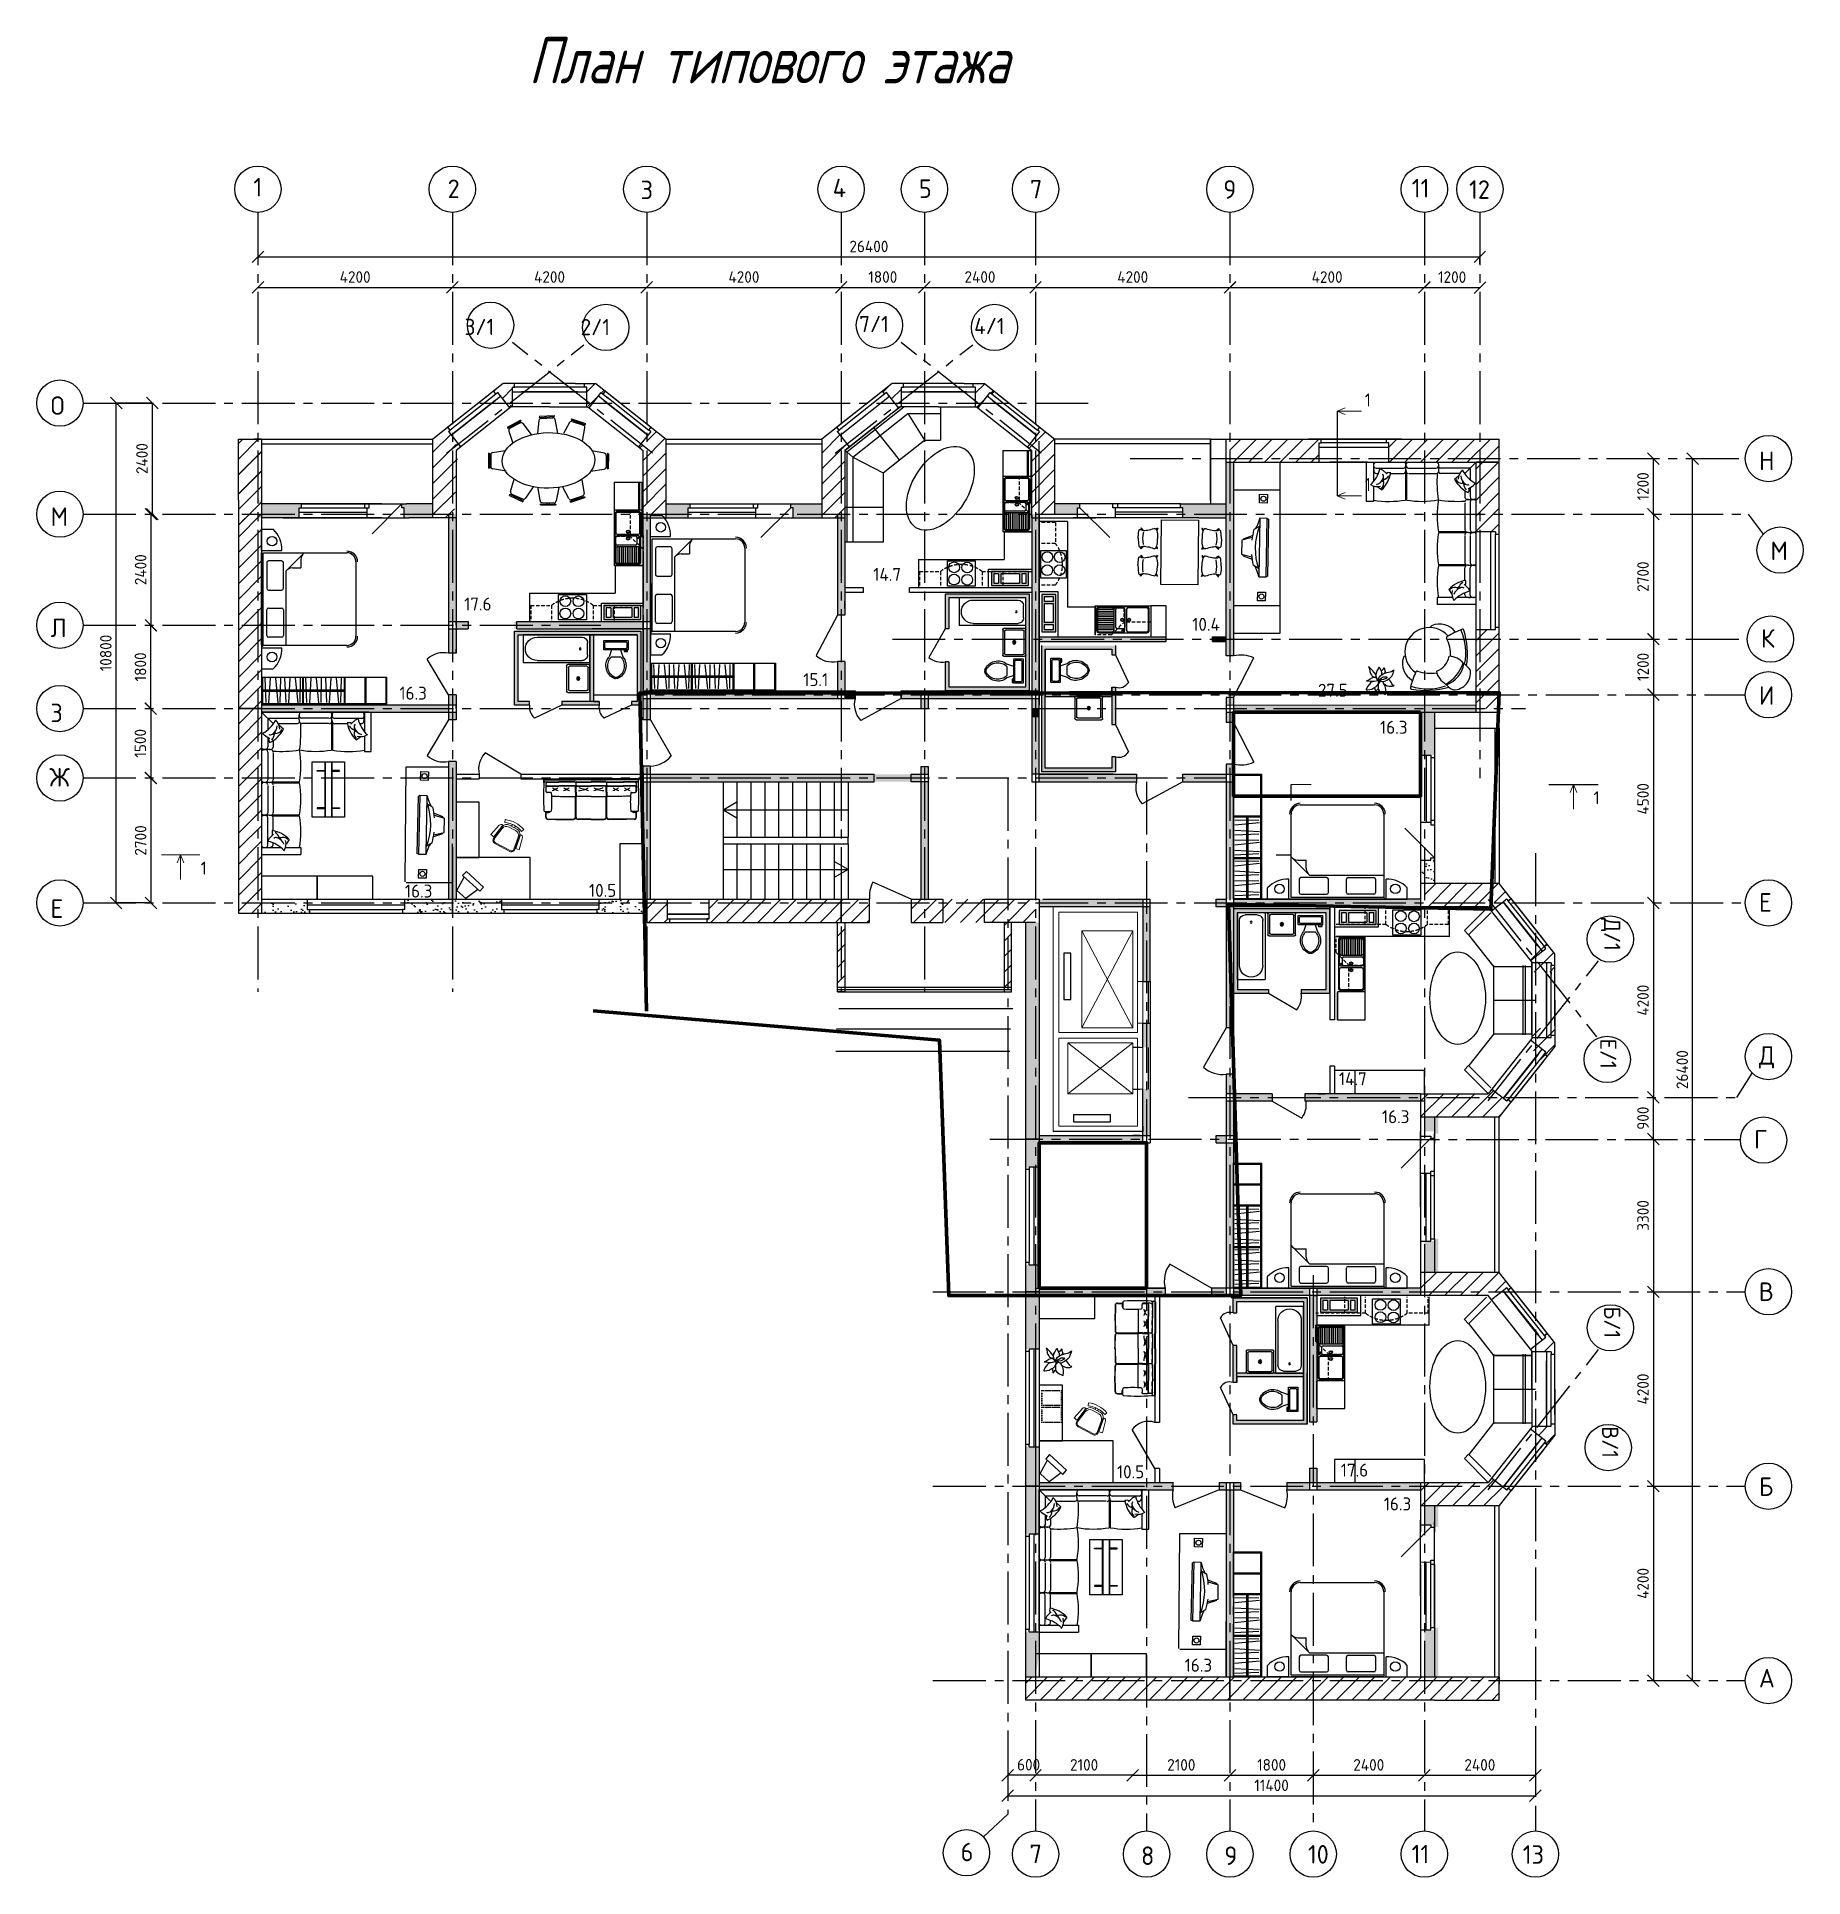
# Model space of a CAD drawing. Header units: millimetres. Extents: x -257254 to 390979, y -202328 to 355504.
# Drawn here: x 352816 to 390979, y -138377 to -98618 of the extents above; entities that cross this region are included whole.
import ezdxf

# ---------------------------------------------------------------- set-up
doc = ezdxf.new("R2010")
doc.units = ezdxf.units.MM
for name, pattern in [('CENTER2', [28.575, 19.05, -3.175, 3.175, -3.175]), ('DASHED', [70, 50, -20]), ('DASHED2', [0.375, 0.25, -0.125]), ('DOT2', [0.125, 0, -0.125]), ('ELGO_LTYPE0', [0])]:
    doc.linetypes.add(name, pattern=pattern)
doc.layers.get('0').update_dxf_attribs({"lineweight": 25})
for name, color, linetype in [('MEBEL', 7, 'DASHED'), ('МЕБЕЛЬ', 104, 'Continuous'), ('Окна', 4, 'Continuous'), ('оси', 1, 'CENTER2'), ('разрез', 40, 'Continuous')]:
    doc.layers.add(name, color=color, linetype=linetype)
for name, color, linetype, lineweight in [('Аннотации', 3, 'Continuous', 15), ('покрытия', 6, 'Continuous', 18), ('Стены внутренние', 40, 'Continuous', 9)]:
    doc.layers.add(name, color=color, linetype=linetype, lineweight=lineweight)
doc.layers.add('фасадик', color=7, linetype='Continuous', lineweight=25, true_color=0x51362d)
doc.styles.add('ATTR', font='romans.shx', dxfattribs={"width": 0.8, "height": 1})
doc.styles.get("Standard").update_dxf_attribs({"font": 'GOST_Common.ttf'})
doc.dimstyles.new('ISO-25', dxfattribs={"dimtxt": 250, "dimasz": 250, "dimexe": 1.25, "dimexo": 0.625, "dimgap": 100, "dimtad": 1, "dimdec": 0, "dimtxsty": 'Standard', "dimblk": 'OBLIQUE', "dimcen": 2.5, "dimadec": 0, "dimazin": 0, "dimtfac": 1, "dimtdec": 0, "dimtmove": 0, "dimatfit": 3, "dimfxl": 1, "dimarcsym": 0})
pattern_1 = [(45, (282164.35, -213406.2), (-168.3798, 168.3798), [])]
pattern_2 = [(37.5, (282164.35, -213406.2), (-8.00016, 244.70662), [0, -193.04, 0, -215.9, 0, -206.375]), (7.5, (282164.35, -213406.2), (224.76164, 358.41255), [0, -104.14, 0, -173.99, 0, -66.675]), (327.5, (282008.14, -213406.2), (395.4962, 0.7186), [0, -63.5, 0, -228.6, 0, -298.45]), (317.5, (282008.14, -213406.2), (381.7782, 111.4647), [0, -31.75, 0, -149.86, 0, -171.45])]

msp = doc.modelspace()

# ---------------------------------------------------------------- texts
at = {"ltscale": 50}
for s, height, p in [('1', 400, (357495.82926, -102066.31996)), ('2', 400, (361691.88531, -102101.47186)), ('3', 400, (365861.67113, -102124.82539)), ('4', 400, (370011.81977, -102084.29045)), ('5', 400, (371873.29949, -102099.11554)), ('7', 400, (374271.90343, -102111.54255)), ('9', 400, (378449.61399, -102115.76554)), ('11', 400, (382521.13182, -102088.14172)), ('12', 400, (383758.67498, -102118.54084)), ('3/1', 350, (362058.00971, -105059.80905, 591.99993)), ('2/1', 350, (364564.53674, -105063.84258, 520.43653)), ('7/1', 350, (370583.39837, -104997.97441)), ('4/1', 350, (373066.43738, -105041.41627)), ('О', 400, (353114.80194, -106784.71096)), ('1', 280, (381505.61211, -106603.16239, 591.99993)), ('Н', 400, (390022.06675, -107978.2644)), ('1', 280, (381505.61211, -108431.04992, 591.99993)), ('М', 400, (353114.80194, -109184.71096)), ('М', 400, (390272.65914, -109922.7979)), ('14.7', 280, (370887.43127, -110371.4359, 591.99993)), ('17.6', 280, (362047.6312, -111012.23593, 591.99993)), ('Л', 400, (353114.80194, -111584.71096)), ('10.4', 280, (377779.01272, -111450.61463, 591.99993)), ('К', 400, (390065.67731, -111813.35121)), ('15.1', 280, (369374.04715, -112645.30476, 591.99993)), ('16.3', 280, (360649.16057, -112937.75927, 591.99993)), ('27.5', 280, (380495.5075, -112875.47619, 591.99993)), ('И', 400, (390021.7736, -113046.69317)), ('З', 400, (353110.00911, -113423.89789)), ('16.3', 280, (381836.28507, -113674.56921, 591.99993)), ('Ж', 400, (353086.36068, -114814.48865)), ('1', 280, (386448.0406, -115195.46314, 591.99993)), ('1', 280, (356356.08842, -116716.24568, 591.99993)), ('Е', 400, (353109.89347, -117651.94356)), ('16.3', 280, (360768.82002, -117212.79173, 591.99993)), ('10.5', 280, (364745.78541, -117198.57294, 591.99993)), ('Е', 400, (390021.7736, -117516.80881)), ('Д', 400, (390021.7736, -120823.07956)), ('14.7', 280, (380948.99328, -121267.45217, 591.99993)), ('16.3', 280, (381877.62819, -122087.59129, 591.99993)), ('Г', 400, (389916.38007, -122635.49573)), ('В', 400, (390021.7736, -125927.77778)), ('10.5', 280, (376152.45495, -129759.01906, 591.99993)), ('17.6', 280, (380987.34404, -129722.56314, 591.99993)), ('Б', 400, (390021.7736, -130138.53625)), ('16.3', 280, (381916.7357, -130452.56815, 591.99993)), ('16.3', 280, (377614.61748, -133937.07801, 591.99993)), ('А', 400, (390021.7736, -134276.88426)), ('6', 400, (372775.67804, -138031.8109)), ('7', 400, (374263.51237, -138073.53715)), ('8', 400, (376672.59783, -138112.27096)), ('9', 400, (378472.59783, -138112.27096)), ('10', 400, (380276.78431, -138082.6919)), ('11', 400, (382518.48296, -138076.36103)), ('13', 400, (384919.26066, -138087.55086))]:
    msp.add_text(s, height=height, dxfattribs=at).set_placement(p)
for s, p in [('Д/1', (386677.75894, -117654.78775)), ('Е/1', (386593.63041, -120260.93944)), ('Б/1', (386677.48471, -126049.19275)), ('В/1', (386633.91611, -128634.29644))]:
    msp.add_text(s, height=350, rotation=270, dxfattribs=at).set_placement(p)
at = {"layer": 'Аннотации', "oblique": 15, "width": 0.8}
msp.add_text('План типового этажа', height=1000, dxfattribs=at).set_placement((363442.2789, -99624.4445))

# ---------------------------------------------------------------- blocks, each defined once
blk = doc.blocks.new('_Oblique')
at = {"color": 0, "linetype": 'ByBlock', "lineweight": -2}
blk.add_line((-0.5, -0.5), (0.5, 0.5), dxfattribs=at)
blk = doc.blocks.new('*D343')
at = {"color": 0, "lineweight": -2, "ltscale": 50, "transparency": 16777216}
for p, q in [((355276, -114630), (355285, -114630)), ((355284, -117330), (355284, -114630)), ((355285, -117330), (355285, -117330))]:
    blk.add_line(p, q, dxfattribs=at)
at = {"color": 0, "lineweight": -2, "ltscale": 50, "transparency": 16777216, "xscale": 250, "yscale": 250, "zscale": 250}
for p, rotation in [((355284, -114630), 90), ((355284, -117330), 270)]:
    blk.add_blockref('_Oblique', p, dxfattribs=dict(at, rotation=rotation))
at = {"color": 0, "ltscale": 50, "transparency": 16777216, "insert": (355059, -115980), "char_height": 250, "attachment_point": 5, "rotation": 90}
blk.add_mtext('2700', dxfattribs=at)
blk = doc.blocks.new('*D344')
at = {"color": 0, "lineweight": -2, "ltscale": 50, "transparency": 16777216}
for p, q in [((355280, -113130), (355280, -111330)), ((355281, -111330), (355282, -111330)), ((355281, -113130), (355282, -113130))]:
    blk.add_line(p, q, dxfattribs=at)
at = {"color": 0, "lineweight": -2, "ltscale": 50, "transparency": 16777216, "xscale": 250, "yscale": 250, "zscale": 250}
for p, rotation in [((355280, -111330), 90), ((355280, -113130), 270)]:
    blk.add_blockref('_Oblique', p, dxfattribs=dict(at, rotation=rotation))
at = {"color": 0, "ltscale": 50, "transparency": 16777216, "insert": (355055, -112230), "char_height": 250, "attachment_point": 5, "rotation": 90}
blk.add_mtext('1800', dxfattribs=at)
blk = doc.blocks.new('*D345')
at = {"color": 0, "lineweight": -2, "ltscale": 50, "transparency": 16777216}
for p, q in [((355312, -108930), (355284, -108930)), ((355285, -111330), (355285, -108930)), ((355286, -111330), (355287, -111330))]:
    blk.add_line(p, q, dxfattribs=at)
at = {"color": 0, "lineweight": -2, "ltscale": 50, "transparency": 16777216, "xscale": 250, "yscale": 250, "zscale": 250}
for p, rotation in [((355285, -108930), 90), ((355285, -111330), 270)]:
    blk.add_blockref('_Oblique', p, dxfattribs=dict(at, rotation=rotation))
at = {"color": 0, "ltscale": 50, "transparency": 16777216, "insert": (355060, -110130), "char_height": 250, "attachment_point": 5, "rotation": 90}
blk.add_mtext('2400', dxfattribs=at)
blk = doc.blocks.new('*D346')
at = {"color": 0, "lineweight": -2, "ltscale": 50, "transparency": 16777216}
for p, q in [((354771, -106530), (355314, -106530)), ((355313, -108930), (355313, -106530)), ((355313, -108930), (355314, -108930))]:
    blk.add_line(p, q, dxfattribs=at)
at = {"color": 0, "lineweight": -2, "ltscale": 50, "transparency": 16777216, "xscale": 250, "yscale": 250, "zscale": 250}
for p, rotation in [((355313, -106530), 90), ((355313, -108930), 270)]:
    blk.add_blockref('_Oblique', p, dxfattribs=dict(at, rotation=rotation))
at = {"color": 0, "ltscale": 50, "transparency": 16777216, "insert": (355088, -107730), "char_height": 250, "attachment_point": 5, "rotation": 90}
blk.add_mtext('2400', dxfattribs=at)
blk = doc.blocks.new('*D347')
at = {"color": 0, "lineweight": -2, "ltscale": 50, "transparency": 16777216}
for p, q in [((357593.37343, -104031.1882), (357593.37343, -104030.5632)), ((357593.37343, -104031.8132), (361793.37343, -104031.8132)), ((361793.37343, -104031.1882), (361793.37343, -104030.5632))]:
    blk.add_line(p, q, dxfattribs=at)
at = {"color": 0, "lineweight": -2, "ltscale": 50, "transparency": 16777216, "xscale": 250, "yscale": 250, "zscale": 250, "rotation": 180}
blk.add_blockref('_Oblique', (357593.37343, -104031.8132), dxfattribs=at)
at = {"color": 0, "lineweight": -2, "ltscale": 50, "transparency": 16777216, "xscale": 250, "yscale": 250, "zscale": 250}
blk.add_blockref('_Oblique', (361793.37343, -104031.8132), dxfattribs=at)
at = {"color": 0, "ltscale": 50, "transparency": 16777216, "insert": (359693.37343, -103806.8132), "char_height": 250, "attachment_point": 5}
blk.add_mtext('4200', dxfattribs=at)
blk = doc.blocks.new('*D348')
at = {"color": 0, "lineweight": -2, "ltscale": 50, "transparency": 16777216}
for p, q in [((361793.37343, -104031.1882), (361793.37343, -104030.5632)), ((361793.37343, -104031.8132), (365993.37343, -104031.8132)), ((365993.37343, -104031.1882), (365993.37343, -104030.5632))]:
    blk.add_line(p, q, dxfattribs=at)
at = {"color": 0, "lineweight": -2, "ltscale": 50, "transparency": 16777216, "xscale": 250, "yscale": 250, "zscale": 250, "rotation": 180}
blk.add_blockref('_Oblique', (361793.37343, -104031.8132), dxfattribs=at)
at = {"color": 0, "lineweight": -2, "ltscale": 50, "transparency": 16777216, "xscale": 250, "yscale": 250, "zscale": 250}
blk.add_blockref('_Oblique', (365993.37343, -104031.8132), dxfattribs=at)
at = {"color": 0, "ltscale": 50, "transparency": 16777216, "insert": (363893.37343, -103806.8132), "char_height": 250, "attachment_point": 5}
blk.add_mtext('4200', dxfattribs=at)
blk = doc.blocks.new('*D349')
at = {"color": 0, "lineweight": -2, "ltscale": 50, "transparency": 16777216}
for p, q in [((365993.37343, -104031.1882), (365993.37343, -104030.5632)), ((365993.37343, -104031.8132), (370193.37343, -104031.8132)), ((370193.37343, -104031.1882), (370193.37343, -104030.5632))]:
    blk.add_line(p, q, dxfattribs=at)
at = {"color": 0, "lineweight": -2, "ltscale": 50, "transparency": 16777216, "xscale": 250, "yscale": 250, "zscale": 250, "rotation": 180}
blk.add_blockref('_Oblique', (365993.37343, -104031.8132), dxfattribs=at)
at = {"color": 0, "lineweight": -2, "ltscale": 50, "transparency": 16777216, "xscale": 250, "yscale": 250, "zscale": 250}
blk.add_blockref('_Oblique', (370193.37343, -104031.8132), dxfattribs=at)
at = {"color": 0, "ltscale": 50, "transparency": 16777216, "insert": (368093.37343, -103806.8132), "char_height": 250, "attachment_point": 5}
blk.add_mtext('4200', dxfattribs=at)
blk = doc.blocks.new('*D350')
at = {"color": 0, "lineweight": -2, "ltscale": 50, "transparency": 16777216}
for p, q in [((370193.37343, -104031.1882), (370193.37343, -104030.5632)), ((370193.37343, -104031.8132), (371993.37343, -104031.8132)), ((371993.37343, -104032.4382), (371993.37343, -104033.0632))]:
    blk.add_line(p, q, dxfattribs=at)
at = {"color": 0, "lineweight": -2, "ltscale": 50, "transparency": 16777216, "xscale": 250, "yscale": 250, "zscale": 250, "rotation": 180}
blk.add_blockref('_Oblique', (370193.37343, -104031.8132), dxfattribs=at)
at = {"color": 0, "lineweight": -2, "ltscale": 50, "transparency": 16777216, "xscale": 250, "yscale": 250, "zscale": 250}
blk.add_blockref('_Oblique', (371993.37343, -104031.8132), dxfattribs=at)
at = {"color": 0, "ltscale": 50, "transparency": 16777216, "insert": (371093.37343, -103806.8132), "char_height": 250, "attachment_point": 5}
blk.add_mtext('1800', dxfattribs=at)
blk = doc.blocks.new('*D351')
at = {"color": 0, "lineweight": -2, "ltscale": 50, "transparency": 16777216}
for p, q in [((371993.37343, -104031.8132), (374393.37343, -104031.8132)), ((371993.37343, -104032.4382), (371993.37343, -104033.0632)), ((374393.37343, -104032.4382), (374393.37343, -104033.0632))]:
    blk.add_line(p, q, dxfattribs=at)
at = {"color": 0, "lineweight": -2, "ltscale": 50, "transparency": 16777216, "xscale": 250, "yscale": 250, "zscale": 250, "rotation": 180}
blk.add_blockref('_Oblique', (371993.37343, -104031.8132), dxfattribs=at)
at = {"color": 0, "lineweight": -2, "ltscale": 50, "transparency": 16777216, "xscale": 250, "yscale": 250, "zscale": 250}
blk.add_blockref('_Oblique', (374393.37343, -104031.8132), dxfattribs=at)
at = {"color": 0, "ltscale": 50, "transparency": 16777216, "insert": (373193.37343, -103806.8132), "char_height": 250, "attachment_point": 5}
blk.add_mtext('2400', dxfattribs=at)
blk = doc.blocks.new('*D352')
at = {"color": 0, "lineweight": -2, "ltscale": 50, "transparency": 16777216}
for p, q in [((374393.37343, -104031.8132), (378593.37343, -104031.8132)), ((374393.37343, -104032.4382), (374393.37343, -104033.0632)), ((378593.37343, -104032.4382), (378593.37343, -104033.0632))]:
    blk.add_line(p, q, dxfattribs=at)
at = {"color": 0, "lineweight": -2, "ltscale": 50, "transparency": 16777216, "xscale": 250, "yscale": 250, "zscale": 250, "rotation": 180}
blk.add_blockref('_Oblique', (374393.37343, -104031.8132), dxfattribs=at)
at = {"color": 0, "lineweight": -2, "ltscale": 50, "transparency": 16777216, "xscale": 250, "yscale": 250, "zscale": 250}
blk.add_blockref('_Oblique', (378593.37343, -104031.8132), dxfattribs=at)
at = {"color": 0, "ltscale": 50, "transparency": 16777216, "insert": (376493.37343, -103806.8132), "char_height": 250, "attachment_point": 5}
blk.add_mtext('4200', dxfattribs=at)
blk = doc.blocks.new('*D353')
at = {"color": 0, "lineweight": -2, "ltscale": 50, "transparency": 16777216}
for p, q in [((378593.37343, -104034.9382), (378593.37343, -104031.8132)), ((378593.37343, -104033.0632), (382793.37343, -104033.0632)), ((382793.37343, -104032.4382), (382793.37343, -104034.3132))]:
    blk.add_line(p, q, dxfattribs=at)
at = {"color": 0, "lineweight": -2, "ltscale": 50, "transparency": 16777216, "xscale": 250, "yscale": 250, "zscale": 250, "rotation": 180}
blk.add_blockref('_Oblique', (378593.37343, -104033.0632), dxfattribs=at)
at = {"color": 0, "lineweight": -2, "ltscale": 50, "transparency": 16777216, "xscale": 250, "yscale": 250, "zscale": 250}
blk.add_blockref('_Oblique', (382793.37343, -104033.0632), dxfattribs=at)
at = {"color": 0, "ltscale": 50, "transparency": 16777216, "insert": (380693.37343, -103808.0632), "char_height": 250, "attachment_point": 5}
blk.add_mtext('4200', dxfattribs=at)
blk = doc.blocks.new('*D354')
at = {"color": 0, "lineweight": -2, "ltscale": 50, "transparency": 16777216}
for p, q in [((387743, -108930), (387743, -111630)), ((387744, -108930), (387744, -108930)), ((387744, -111630), (387744, -111630))]:
    blk.add_line(p, q, dxfattribs=at)
at = {"color": 0, "lineweight": -2, "ltscale": 50, "transparency": 16777216, "xscale": 250, "yscale": 250, "zscale": 250}
for p, rotation in [((387743, -108930), 90), ((387743, -111630), 270)]:
    blk.add_blockref('_Oblique', p, dxfattribs=dict(at, rotation=rotation))
at = {"color": 0, "ltscale": 50, "transparency": 16777216, "insert": (387518, -110280), "char_height": 250, "attachment_point": 5, "rotation": 90}
blk.add_mtext('2700', dxfattribs=at)
blk = doc.blocks.new('*D355')
at = {"color": 0, "lineweight": -2, "ltscale": 50, "transparency": 16777216}
for p, q in [((387743, -112830), (387743, -117330)), ((387744, -112830), (387744, -112830)), ((387766, -117330), (387742, -117330))]:
    blk.add_line(p, q, dxfattribs=at)
at = {"color": 0, "lineweight": -2, "ltscale": 50, "transparency": 16777216, "xscale": 250, "yscale": 250, "zscale": 250}
for p, rotation in [((387743, -112830), 90), ((387743, -117330), 270)]:
    blk.add_blockref('_Oblique', p, dxfattribs=dict(at, rotation=rotation))
at = {"color": 0, "ltscale": 50, "transparency": 16777216, "insert": (387518, -115080), "char_height": 250, "attachment_point": 5, "rotation": 90}
blk.add_mtext('4500', dxfattribs=at)
blk = doc.blocks.new('*D356')
at = {"color": 0, "lineweight": -2, "ltscale": 50, "transparency": 16777216}
for p, q in [((387766, -117330), (387742, -117330)), ((387743, -117330), (387743, -121530)), ((387744, -121530), (387744, -121530))]:
    blk.add_line(p, q, dxfattribs=at)
at = {"color": 0, "lineweight": -2, "ltscale": 50, "transparency": 16777216, "xscale": 250, "yscale": 250, "zscale": 250}
for p, rotation in [((387743, -117330), 90), ((387743, -121530), 270)]:
    blk.add_blockref('_Oblique', p, dxfattribs=dict(at, rotation=rotation))
at = {"color": 0, "ltscale": 50, "transparency": 16777216, "insert": (387518, -119430), "char_height": 250, "attachment_point": 5, "rotation": 90}
blk.add_mtext('4200', dxfattribs=at)
blk = doc.blocks.new('*D357')
at = {"color": 0, "lineweight": -2, "ltscale": 50, "transparency": 16777216}
for p, q in [((387679, -122430), (387744, -122430)), ((387743, -122430), (387743, -125730)), ((387744, -125730), (387744, -125730))]:
    blk.add_line(p, q, dxfattribs=at)
at = {"color": 0, "lineweight": -2, "ltscale": 50, "transparency": 16777216, "xscale": 250, "yscale": 250, "zscale": 250}
for p, rotation in [((387743, -122430), 90), ((387743, -125730), 270)]:
    blk.add_blockref('_Oblique', p, dxfattribs=dict(at, rotation=rotation))
at = {"color": 0, "ltscale": 50, "transparency": 16777216, "insert": (387518, -124080), "char_height": 250, "attachment_point": 5, "rotation": 90}
blk.add_mtext('3300', dxfattribs=at)
blk = doc.blocks.new('*D358')
at = {"color": 0, "lineweight": -2, "ltscale": 50, "transparency": 16777216}
for p, q in [((387743, -125730), (387743, -129930)), ((387744, -125730), (387744, -125730)), ((387744, -129930), (387744, -129930))]:
    blk.add_line(p, q, dxfattribs=at)
at = {"color": 0, "lineweight": -2, "ltscale": 50, "transparency": 16777216, "xscale": 250, "yscale": 250, "zscale": 250}
for p, rotation in [((387743, -125730), 90), ((387743, -129930), 270)]:
    blk.add_blockref('_Oblique', p, dxfattribs=dict(at, rotation=rotation))
at = {"color": 0, "ltscale": 50, "transparency": 16777216, "insert": (387518, -127830), "char_height": 250, "attachment_point": 5, "rotation": 90}
blk.add_mtext('4200', dxfattribs=at)
blk = doc.blocks.new('*D359')
at = {"color": 0, "lineweight": -2, "ltscale": 50, "transparency": 16777216}
for p, q in [((387743, -129930), (387743, -134130)), ((387744, -129930), (387744, -129930)), ((387744, -134130), (387744, -134130))]:
    blk.add_line(p, q, dxfattribs=at)
at = {"color": 0, "lineweight": -2, "ltscale": 50, "transparency": 16777216, "xscale": 250, "yscale": 250, "zscale": 250}
for p, rotation in [((387743, -129930), 90), ((387743, -134130), 270)]:
    blk.add_blockref('_Oblique', p, dxfattribs=dict(at, rotation=rotation))
at = {"color": 0, "ltscale": 50, "transparency": 16777216, "insert": (387518, -132030), "char_height": 250, "attachment_point": 5, "rotation": 90}
blk.add_mtext('4200', dxfattribs=at)
blk = doc.blocks.new('*D360')
at = {"color": 0, "lineweight": -2, "ltscale": 50, "transparency": 16777216}
for p, q in [((376493, -136175), (376493, -136174)), ((376493, -136175), (378593, -136175)), ((378593, -136175), (378593, -136174))]:
    blk.add_line(p, q, dxfattribs=at)
at = {"color": 0, "lineweight": -2, "ltscale": 50, "transparency": 16777216, "xscale": 250, "yscale": 250, "zscale": 250, "rotation": 180}
blk.add_blockref('_Oblique', (376493, -136175), dxfattribs=at)
at = {"color": 0, "lineweight": -2, "ltscale": 50, "transparency": 16777216, "xscale": 250, "yscale": 250, "zscale": 250}
blk.add_blockref('_Oblique', (378593, -136175), dxfattribs=at)
at = {"color": 0, "ltscale": 50, "transparency": 16777216, "insert": (377543, -135950), "char_height": 250, "attachment_point": 5}
blk.add_mtext('2100', dxfattribs=at)
blk = doc.blocks.new('*D361')
at = {"color": 0, "lineweight": -2, "ltscale": 50, "transparency": 16777216}
for p, q in [((378593, -136175), (380393, -136175)), ((378593, -136176), (378593, -136177)), ((380393, -136176), (380393, -136177))]:
    blk.add_line(p, q, dxfattribs=at)
at = {"color": 0, "lineweight": -2, "ltscale": 50, "transparency": 16777216, "xscale": 250, "yscale": 250, "zscale": 250, "rotation": 180}
blk.add_blockref('_Oblique', (378593, -136175), dxfattribs=at)
at = {"color": 0, "lineweight": -2, "ltscale": 50, "transparency": 16777216, "xscale": 250, "yscale": 250, "zscale": 250}
blk.add_blockref('_Oblique', (380393, -136175), dxfattribs=at)
at = {"color": 0, "ltscale": 50, "transparency": 16777216, "insert": (379493, -135950), "char_height": 250, "attachment_point": 5}
blk.add_mtext('1800', dxfattribs=at)
blk = doc.blocks.new('*D362')
at = {"color": 0, "lineweight": -2, "ltscale": 50, "transparency": 16777216}
for p, q in [((380393, -136175), (382793, -136175)), ((380393, -136176), (380393, -136177)), ((382793, -136175), (382793, -136174))]:
    blk.add_line(p, q, dxfattribs=at)
at = {"color": 0, "lineweight": -2, "ltscale": 50, "transparency": 16777216, "xscale": 250, "yscale": 250, "zscale": 250, "rotation": 180}
blk.add_blockref('_Oblique', (380393, -136175), dxfattribs=at)
at = {"color": 0, "lineweight": -2, "ltscale": 50, "transparency": 16777216, "xscale": 250, "yscale": 250, "zscale": 250}
blk.add_blockref('_Oblique', (382793, -136175), dxfattribs=at)
at = {"color": 0, "ltscale": 50, "transparency": 16777216, "insert": (381593, -135950), "char_height": 250, "attachment_point": 5}
blk.add_mtext('2400', dxfattribs=at)
blk = doc.blocks.new('*D363')
at = {"color": 0, "lineweight": -2, "ltscale": 50, "transparency": 16777216}
for p, q in [((382793, -136175), (382793, -136174)), ((382793, -136175), (385193, -136175)), ((385193, -136175), (385193, -136174))]:
    blk.add_line(p, q, dxfattribs=at)
at = {"color": 0, "lineweight": -2, "ltscale": 50, "transparency": 16777216, "xscale": 250, "yscale": 250, "zscale": 250, "rotation": 180}
blk.add_blockref('_Oblique', (382793, -136175), dxfattribs=at)
at = {"color": 0, "lineweight": -2, "ltscale": 50, "transparency": 16777216, "xscale": 250, "yscale": 250, "zscale": 250}
blk.add_blockref('_Oblique', (385193, -136175), dxfattribs=at)
at = {"color": 0, "ltscale": 50, "transparency": 16777216, "insert": (383993, -135950), "char_height": 250, "attachment_point": 5}
blk.add_mtext('2400', dxfattribs=at)
blk = doc.blocks.new('*D364')
at = {"color": 0, "lineweight": -2, "ltscale": 50, "transparency": 16777216}
for p, q in [((374393, -136175), (374393, -136174)), ((376493, -136175), (374393, -136175)), ((376493, -136175), (376493, -136174))]:
    blk.add_line(p, q, dxfattribs=at)
at = {"color": 0, "lineweight": -2, "ltscale": 50, "transparency": 16777216, "xscale": 250, "yscale": 250, "zscale": 250, "rotation": 180}
blk.add_blockref('_Oblique', (374393, -136175), dxfattribs=at)
at = {"color": 0, "lineweight": -2, "ltscale": 50, "transparency": 16777216, "xscale": 250, "yscale": 250, "zscale": 250}
blk.add_blockref('_Oblique', (376493, -136175), dxfattribs=at)
at = {"color": 0, "ltscale": 50, "transparency": 16777216, "insert": (375443, -135950), "char_height": 250, "attachment_point": 5}
blk.add_mtext('2100', dxfattribs=at)
blk = doc.blocks.new('*D365')
at = {"color": 0, "lineweight": -2, "ltscale": 50, "transparency": 16777216}
for p, q in [((355277, -113130), (355278, -113130)), ((355277, -113130), (355277, -114630)), ((355285, -114630), (355275, -114630))]:
    blk.add_line(p, q, dxfattribs=at)
at = {"color": 0, "lineweight": -2, "ltscale": 50, "transparency": 16777216, "xscale": 250, "yscale": 250, "zscale": 250}
for p, rotation in [((355277, -113130), 90), ((355277, -114630), 270)]:
    blk.add_blockref('_Oblique', p, dxfattribs=dict(at, rotation=rotation))
at = {"color": 0, "ltscale": 50, "transparency": 16777216, "insert": (355052, -113880), "char_height": 250, "attachment_point": 5, "rotation": 90}
blk.add_mtext('1500', dxfattribs=at)
blk = doc.blocks.new('Tank Toilet 3 PV')
for p, q in [((-10, -8.5), (-8, -8.5)), ((-10, -9.5), (-10, -8.5)), ((-7, -9.5), (-10, -9.5)), ((-8, -8.5), (-8, -8)), ((-7, -8), (-7, -9.5)), ((-4, -8), (-6, -14)), ((4, -14), (-4, -14)), ((4, -8), (6, -14)), ((9.5, -6), (9.5, -2))]:
    blk.add_line(p, q)
blk.add_lwpolyline([(10.5, -8), (10.5, 0), (-10.5, 0), (-10.5, -8)], close=True)
for points in [[(-9.5, -2), (-9.5, -6)], [(8.5, -1), (-8.5, -1)], [(-8.5, -7), (8.5, -7)]]:
    blk.add_lwpolyline(points)
for centre, radius, start, end in [((-8.6, -1.9), 0.884, 81.8699, 188.1301), ((-8.6, -6.1), 0.884, 171.8699, 278.1301), ((3.5, -21.6), 12.2, 141.4691, 247.9714), ((4.2, -21.8), 11.3, 136.3677, 238.9468), ((-3.5, -21.6), 12.2, 292.0284, 38.5307), ((-4.2, -21.8), 11.3, 301.053, 43.6321), ((8.6, -1.9), 0.884, 351.8699, 98.1301), ((8.6, -6.1), 0.884, 261.8699, 8.1301), ((0, -27.9), 4, 245.7318, 294.2682), ((0, -29), 4, 254.8605, 285.1395)]:
    blk.add_arc(centre, radius, start, end)
at = {"style": 'ATTR', "width": 0.8, "flags": 9}
blk.add_attdef('ESTCODE', (0, 0), '', height=0.000000846, dxfattribs=at)
blk = doc.blocks.new('Utility Sink')
for p, q in [((-0.999995, -10), (1.000005, -10)), ((0.000005, -11), (0.000005, -9))]:
    blk.add_line(p, q)
for points in [[(-10.999995, 0), (10.999995, 0)], [(-11.999995, -19), (-11.999995, -1)], [(-10.499995, -17.5), (-10.499995, -2.5)], [(-9.499995, -1.5), (9.499995, -1.5)], [(10.499995, -2.5), (10.499995, -17.5)], [(11.999995, -1), (11.999995, -19)], [(10.999995, -20), (-10.999995, -20)], [(9.499995, -18.5), (-9.499995, -18.5)]]:
    blk.add_lwpolyline(points)
for radius in [1.5, 1]:
    blk.add_circle((0.000005, -10), radius)
for centre, start, end in [((-11.124995, -0.875), 81.8699, 188.1301), ((11.124995, -0.875), 351.8699, 98.1301), ((-9.624995, -2.375), 81.8699, 188.1301), ((9.624995, -2.375), 351.8699, 98.1301), ((-11.124995, -19.125), 171.8699, 278.1301), ((-9.624995, -17.625), 171.8699, 278.1301), ((9.624995, -17.625), 261.8699, 8.130102), ((11.124995, -19.125), 261.8699, 8.130102)]:
    blk.add_arc(centre, 0.883883, start, end)
at = {"style": 'ATTR', "width": 0.8, "flags": 9}
blk.add_attdef('ESTCODE', (0, 0), '', height=0.000048, dxfattribs=at)
blk = doc.blocks.new('A$C441F25BF')
at = {"layer": 'MEBEL', "linetype": 'ByBlock'}
for p, q in [((26, -1765), (26, 35)), ((26, 35), (776, 35)), ((776, -1765), (776, 35)), ((86, -340), (86, -1555)), ((716, -340), (716, -1555)), ((776, -1765), (26, -1765)), ((566, -1705), (236, -1705))]:
    blk.add_line(p, q, dxfattribs=at)
blk.add_circle((401, -1509), 25, dxfattribs=at)
for centre, radius, start, end in [((401, -340), 315, 0.001, 180.001), ((236, -1555), 150, 180.001, 270.001), ((566, -1555), 150, 270.001, 0.001)]:
    blk.add_arc(centre, radius, start, end, dxfattribs=at)
blk = doc.blocks.new('*D366')
at = {"color": 0, "lineweight": -2, "ltscale": 50, "transparency": 16777216}
for p, q in [((387743, -121530), (387741, -121530)), ((387742, -122430), (387742, -121530)), ((387743, -122430), (387741, -122430))]:
    blk.add_line(p, q, dxfattribs=at)
at = {"color": 0, "lineweight": -2, "ltscale": 50, "transparency": 16777216, "xscale": 250, "yscale": 250, "zscale": 250}
for p, rotation in [((387742, -121530), 90), ((387742, -122430), 270)]:
    blk.add_blockref('_Oblique', p, dxfattribs=dict(at, rotation=rotation))
at = {"color": 0, "ltscale": 50, "transparency": 16777216, "insert": (387517, -121980), "char_height": 250, "attachment_point": 5, "rotation": 90}
blk.add_mtext('900', dxfattribs=at)
blk = doc.blocks.new('*D367')
at = {"color": 0, "lineweight": -2, "ltscale": 50, "transparency": 16777216}
for p, q in [((387742, -108930), (387742, -107730)), ((387743, -107730), (387743, -107730)), ((387743, -108930), (387743, -108930))]:
    blk.add_line(p, q, dxfattribs=at)
at = {"color": 0, "lineweight": -2, "ltscale": 50, "transparency": 16777216, "xscale": 250, "yscale": 250, "zscale": 250}
for p, rotation in [((387742, -107730), 90), ((387742, -108930), 270)]:
    blk.add_blockref('_Oblique', p, dxfattribs=dict(at, rotation=rotation))
at = {"color": 0, "ltscale": 50, "transparency": 16777216, "insert": (387517, -108330), "char_height": 250, "attachment_point": 5, "rotation": 90}
blk.add_mtext('1200', dxfattribs=at)
blk = doc.blocks.new('*D368')
at = {"color": 0, "lineweight": -2, "ltscale": 50, "transparency": 16777216}
for p, q in [((382793, -104031), (382793, -104031)), ((382793, -104032), (383993, -104037)), ((383993, -104037), (383993, -104038))]:
    blk.add_line(p, q, dxfattribs=at)
at = {"color": 0, "lineweight": -2, "ltscale": 50, "transparency": 16777216, "xscale": 250, "yscale": 250, "zscale": 250}
for p, rotation in [((382793, -104032), 179.7612689669018), ((383993, -104037), 359.7612689669018)]:
    blk.add_blockref('_Oblique', p, dxfattribs=dict(at, rotation=rotation))
at = {"color": 0, "ltscale": 50, "transparency": 16777216, "insert": (383394, -103809), "char_height": 250, "attachment_point": 5, "rotation": 359.7613}
blk.add_mtext('1200', dxfattribs=at)
blk = doc.blocks.new('вентблок')
for p, q in [((-250, 250), (-250, 50)), ((-200, 250), (-200, 50)), ((200, 250), (200, 50)), ((250, 250), (250, 50))]:
    blk.add_line(p, q)
blk.add_lwpolyline([(400, 300), (-400, 300), (-400, 0), (400, 0)], close=True)
for points in [[(-250, 250), (-350, 250), (-350, 50), (-250, 50)], [(200, 250), (-200, 250)], [(-200, 50), (200, 50)], [(250, 50), (350, 50), (350, 250), (250, 250)]]:
    blk.add_lwpolyline(points)
blk = doc.blocks.new('*D371')
at = {"color": 0, "lineweight": -2, "transparency": 16777216}
for p, q in [((373793, -136175), (373793, -136177)), ((374393, -136175), (373793, -136175)), ((374393, -136175), (374393, -136174))]:
    blk.add_line(p, q, dxfattribs=at)
at = {"color": 0, "lineweight": -2, "transparency": 16777216, "xscale": 250, "yscale": 250, "zscale": 250, "rotation": 180}
blk.add_blockref('_Oblique', (373793, -136175), dxfattribs=at)
at = {"color": 0, "lineweight": -2, "transparency": 16777216, "xscale": 250, "yscale": 250, "zscale": 250}
blk.add_blockref('_Oblique', (374393, -136175), dxfattribs=at)
at = {"color": 0, "transparency": 16777216, "insert": (374244, -135947), "char_height": 250, "attachment_point": 5}
blk.add_mtext('600', dxfattribs=at)
blk = doc.blocks.new('*D369')
at = {"color": 0, "lineweight": -2, "transparency": 16777216}
for p, q in [((355286, -106530), (354531, -106530)), ((354531, -117330), (354532, -106530)), ((355285, -117330), (354530, -117330))]:
    blk.add_line(p, q, dxfattribs=at)
at = {"color": 0, "lineweight": -2, "transparency": 16777216, "xscale": 250, "yscale": 250, "zscale": 250}
for p, rotation in [((354532, -106530), 89.99336854406653), ((354531, -117330), 269.9933685440665)]:
    blk.add_blockref('_Oblique', p, dxfattribs=dict(at, rotation=rotation))
at = {"color": 0, "transparency": 16777216, "insert": (354307, -111930), "char_height": 250, "attachment_point": 5, "rotation": 89.9934}
blk.add_mtext('10800', dxfattribs=at)
blk = doc.blocks.new('*D370')
at = {"color": 0, "lineweight": -2, "transparency": 16777216}
for p, q in [((357593, -103372), (383993, -103372)), ((357593, -103373), (357593, -103373)), ((383993, -103523), (383993, -103371))]:
    blk.add_line(p, q, dxfattribs=at)
at = {"color": 0, "lineweight": -2, "transparency": 16777216, "xscale": 250, "yscale": 250, "zscale": 250, "rotation": 180}
blk.add_blockref('_Oblique', (357593, -103372), dxfattribs=at)
at = {"color": 0, "lineweight": -2, "transparency": 16777216, "xscale": 250, "yscale": 250, "zscale": 250}
blk.add_blockref('_Oblique', (383993, -103372), dxfattribs=at)
at = {"color": 0, "transparency": 16777216, "insert": (370793, -103147), "char_height": 250, "attachment_point": 5}
blk.add_mtext('26400', dxfattribs=at)
blk = doc.blocks.new('*D373')
at = {"color": 0, "lineweight": -2, "transparency": 16777216}
for p, q in [((385193, -135771), (385193, -136618)), ((373793, -136214), (373793, -136618)), ((373793, -136617), (385193, -136617))]:
    blk.add_line(p, q, dxfattribs=at)
at = {"color": 0, "lineweight": -2, "transparency": 16777216, "xscale": 250, "yscale": 250, "zscale": 250, "rotation": 180}
blk.add_blockref('_Oblique', (373793, -136617), dxfattribs=at)
at = {"color": 0, "lineweight": -2, "transparency": 16777216, "xscale": 250, "yscale": 250, "zscale": 250}
blk.add_blockref('_Oblique', (385193, -136617), dxfattribs=at)
at = {"color": 0, "transparency": 16777216, "insert": (379493, -136392), "char_height": 250, "attachment_point": 5}
blk.add_mtext('11400', dxfattribs=at)
blk = doc.blocks.new('*D374')
at = {"color": 0, "lineweight": -2, "transparency": 16777216}
for p, q in [((388590, -134130), (388590, -107730)), ((388591, -107730), (388591, -107730)), ((388591, -134130), (388591, -134130))]:
    blk.add_line(p, q, dxfattribs=at)
at = {"color": 0, "lineweight": -2, "transparency": 16777216, "xscale": 250, "yscale": 250, "zscale": 250}
for p, rotation in [((388590, -107730), 90), ((388590, -134130), 270)]:
    blk.add_blockref('_Oblique', p, dxfattribs=dict(at, rotation=rotation))
at = {"color": 0, "transparency": 16777216, "insert": (388365, -120930), "char_height": 250, "attachment_point": 5, "rotation": 90}
blk.add_mtext('26400', dxfattribs=at)
blk = doc.blocks.new('*D372')
at = {"color": 0, "lineweight": -2, "transparency": 16777216}
for p, q in [((387744, -111630), (387744, -112830)), ((387745, -111630), (387746, -111630)), ((387744, -112830), (387746, -112830))]:
    blk.add_line(p, q, dxfattribs=at)
at = {"color": 0, "lineweight": -2, "transparency": 16777216, "xscale": 250, "yscale": 250, "zscale": 250}
for p, rotation in [((387744, -111630), 90), ((387744, -112830), 270)]:
    blk.add_blockref('_Oblique', p, dxfattribs=dict(at, rotation=rotation))
at = {"color": 0, "transparency": 16777216, "insert": (387519, -112230), "char_height": 250, "attachment_point": 5, "rotation": 90}
blk.add_mtext('1200', dxfattribs=at)

# ---------------------------------------------------------------- dimensions: what is measured, and where the dimension line sits
for base, p1, p2, picture, middle in [((383993.37343, -103371.88084), (357593.37343, -103371.88084), (383993.37343, -103523.96325), '*D370', (370793.37343, -103146.88084)), ((385193.37343, -136616.61673), (373793.37343, -136213.68728), (385193.37343, -135770.34019), '*D373', (379493.37343, -136391.61673))]:
    dim = msp.add_linear_dim(base=base, p1=p1, p2=p2, dimstyle='ISO-25')
    dim.commit()
    dim.dimension.update_dxf_attribs({"geometry": picture, "text_midpoint": middle})
at = {"ltscale": 50}
for base, p1, p2, picture, middle in [((361793.37343, -104031.8132), (357593.37343, -104031.8132), (361793.37343, -104031.8132), '*D347', (359693.37343, -103806.8132)), ((378593.37343, -136175.30001), (376493.37343, -136175.30001), (378593.37343, -136175.30001), '*D360', (377543.37343, -135950.30001))]:
    dim = msp.add_linear_dim(base=base, p1=p1, p2=p2, dimstyle='ISO-25', dxfattribs=at)
    dim.commit()
    dim.dimension.update_dxf_attribs({"geometry": picture, "text_midpoint": middle})
for base, p1, p2, picture, middle in [((365993.37343, -104031.8132), (361793.37343, -104031.8132), (365993.37343, -104031.8132), '*D348', (363893.37343, -103806.8132)), ((370193.37343, -104031.8132), (365993.37343, -104031.8132), (370193.37343, -104031.8132), '*D349', (368093.37343, -103806.8132)), ((371993.37343, -104031.8132), (370193.37343, -104031.8132), (371993.37343, -104031.8132), '*D350', (371093.37343, -103806.8132)), ((374393.37343, -104031.8132), (371993.37343, -104031.8132), (374393.37343, -104031.8132), '*D351', (373193.37343, -103806.8132)), ((378593.37343, -104031.8132), (374393.37343, -104031.8132), (378593.37343, -104031.8132), '*D352', (376493.37343, -103806.8132)), ((382793.37343, -104033.0632), (378593.37343, -104035.5632), (382793.37343, -104031.8132), '*D353', (380693.37343, -103808.0632)), ((374393.37343, -136175.30001), (376493.37343, -136175.30001), (374393.37343, -136175.30001), '*D364', (375443.37343, -135950.30001)), ((380393.37343, -136175.30001), (378593.37343, -136175.30001), (380393.37343, -136175.30001), '*D361', (379493.37343, -135950.30001)), ((382793.37343, -136175.30001), (380393.37343, -136175.30001), (382793.37343, -136175.30001), '*D362', (381593.37343, -135950.30001)), ((385193.37343, -136175.30001), (382793.37343, -136175.30001), (385193.37343, -136175.30001), '*D363', (383993.37343, -135950.30001))]:
    dim = msp.add_linear_dim(base=base, p1=p1, p2=p2, dimstyle='ISO-25', override={"dimtmove": 1}, dxfattribs=at)
    dim.commit()
    dim.dimension.update_dxf_attribs({"geometry": picture, "text_midpoint": middle})
dim = msp.add_aligned_dim(p1=(382793.37343, -104031.8132), p2=(383993.37343, -104036.8132), distance=0, dimstyle='ISO-25', dxfattribs=at)
dim.commit()
dim.dimension.update_dxf_attribs({"geometry": '*D368', "text_midpoint": (383394.31092, -103809.31515)})
dim = msp.add_aligned_dim(p1=(355285.32171, -117330.06082), p2=(355286.57171, -106530.06082), distance=754.1476, dimstyle='ISO-25')
dim.commit()
dim.dimension.update_dxf_attribs({"geometry": '*D369', "text_midpoint": (354306.79912, -111929.94749)})
for base, p1, p2, picture, middle in [((355312.69546, -106530.06082), (355312.69546, -108930.06082), (354770.31895, -106530.06082), '*D346', (355087.69546, -107730.06082)), ((355285.32171, -108930.06082), (355285.32171, -111330.06082), (355312.69546, -108930.06082), '*D345', (355060.32171, -110130.06082)), ((355280.32171, -111330.06082), (355280.32171, -113130.06082), (355280.32171, -111330.06082), '*D344', (355055.32171, -112230.06082)), ((387743.21369, -117330.06082), (387743.21369, -112830.06082), (387766.40189, -117330.06082), '*D355', (387518.21369, -115080.06082)), ((355276.57171, -114630.06082), (355276.57171, -113130.06082), (355285.32171, -114630.06082), '*D365', (355051.57171, -113880.06082)), ((387743.21369, -121530.06082), (387766.40189, -117330.06082), (387743.21369, -121530.06082), '*D356', (387518.21369, -119430.06082)), ((387743.21369, -125730.06082), (387678.00008, -122430.06082), (387743.21369, -125730.06082), '*D357', (387518.21369, -124080.06082)), ((387743.21369, -129930.06082), (387743.21369, -125730.06082), (387743.21369, -129930.06082), '*D358', (387518.21369, -127830.06082)), ((387743.21369, -134130.06082), (387743.21369, -129930.06082), (387743.21369, -134130.06082), '*D359', (387518.21369, -132030.06082))]:
    dim = msp.add_linear_dim(base=base, p1=p1, p2=p2, angle=90, dimstyle='ISO-25', override={"dimtmove": 1}, dxfattribs=at)
    dim.commit()
    dim.dimension.update_dxf_attribs({"geometry": picture, "text_midpoint": middle})
for base, p1, p2, picture, middle in [((387741.96369, -107730.06082), (387741.96369, -108930.06082), (387741.96369, -107730.06082), '*D367', (387741.96369, -108330.06082)), ((387741.96369, -121530.06082), (387743.21369, -122430.06082), (387743.21369, -121530.06082), '*D366', (387741.96369, -121980.06082))]:
    dim = msp.add_linear_dim(base=base, p1=p1, p2=p2, angle=90, dimstyle='ISO-25', dxfattribs=at)
    dim.commit()
    dim.dimension.update_dxf_attribs({"geometry": picture, "text_midpoint": middle, "dimtype": 160})
for base, p1, p2, picture, middle in [((388589.98266, -107730.06082), (388589.98266, -134130.06082), (388589.98266, -107730.06082), '*D374', (388364.98266, -120930.06082)), ((387744.46369, -112830.06082), (387744.46369, -111630.06082), (387743.21369, -112830.06082), '*D372', (387519.46369, -112230.06082))]:
    dim = msp.add_linear_dim(base=base, p1=p1, p2=p2, angle=90, dimstyle='ISO-25')
    dim.commit()
    dim.dimension.update_dxf_attribs({"geometry": picture, "text_midpoint": middle})
for base, p1, p2, picture, middle in [((387743.21369, -111630.06082), (387743.21369, -108930.06082), (387743.21369, -111630.06082), '*D354', (387518.21369, -110280.06082)), ((355284.07171, -114630.06082), (355284.07171, -117330.06082), (355275.32171, -114630.06082), '*D343', (355059.07171, -115980.06082))]:
    dim = msp.add_linear_dim(base=base, p1=p1, p2=p2, angle=90, dimstyle='ISO-25', dxfattribs=at)
    dim.commit()
    dim.dimension.update_dxf_attribs({"geometry": picture, "text_midpoint": middle})
dim = msp.add_linear_dim(base=(373793.37343, -136175.30001), p1=(374393.37343, -136175.30001), p2=(373793.37343, -136174.05001), dimstyle='ISO-25', override={"dimtmove": 1})
dim.commit()
dim.dimension.update_dxf_attribs({"geometry": '*D371', "text_midpoint": (374243.99843, -136171.55001), "dimtype": 160})

# ---------------------------------------------------------------- hatches: boundary and pattern name
h = msp.add_hatch()
h.set_pattern_fill('LINE', color=256, scale=75, angle=45)
h.set_pattern_definition(pattern_1)
h.paths.add_polyline_path([(366433.47228, -117330.06082), (365993.37343, -117330.06082), (365993.37343, -117750.06082), (366483.37682, -117750.06082), (366483.39503, -117669.93468), (366433.39503, -117669.92332)])
h.paths.add_polyline_path([(366433.49046, -117250.06082), (365993.37343, -117250.06082), (365993.37343, -117330.06082), (366433.47228, -117330.06082)])
h.paths.add_polyline_path([(370193.37343, -117330.06082), (367343.4723, -117330.06082), (367343.39501, -117670.13014), (367293.39501, -117670.11877), (367293.37684, -117750.06082), (370193.37343, -117750.06082)])
h.paths.add_polyline_path([(370193.37343, -117250.06082), (367343.49048, -117250.06082), (367343.4723, -117330.06082), (370193.37343, -117330.06082)])
h.paths.add_polyline_path([(370805.66093, -117330.06082), (370193.37343, -117330.06082), (370193.37343, -117750.06082), (370805.66093, -117750.06082)])
h.paths.add_polyline_path([(370805.66093, -117250.06082), (370193.37343, -117250.06082), (370193.37343, -117330.06082), (370805.66093, -117330.06082)])
h.paths.add_polyline_path([(371993.37343, -117330.06082), (371705.66093, -117330.06082), (371705.66093, -117750.06082), (371993.37343, -117750.06082)])
h.paths.add_polyline_path([(372391.06676, -117330.06082), (371993.37343, -117330.06082), (371993.37343, -117750.06082), (372391.06676, -117750.06082)])
h.paths.add_polyline_path([(371993.37343, -117250.06082), (371705.66093, -117250.06082), (371705.66093, -117330.06082), (371993.37343, -117330.06082)])
h.paths.add_polyline_path([(372391.06676, -117250.06082), (371993.37343, -117250.06082), (371993.37343, -117330.06082), (372391.06676, -117330.06082)])
h.paths.add_polyline_path([(361920.95524, -107477.23261), (361708.30911, -107147.94816), (361747.5378, -107116.94639), (361697.76344, -107053.96344), (361373.37343, -107310.06082), (361373.37343, -109010.06082), (361825.79162, -109010.06082)])
h.paths.add_polyline_path([(363088.3553, -106190.04759), (363138.3553, -106190.05895), (363138.37348, -106110.05895), (362893.53321, -106109.93468), (362686.66923, -106273.15308), (362736.10054, -106335.70194), (362785.0336, -106316.97978), (362889.63195, -106449.33532), (363088.27802, -106530.06082), (363088.30011, -106432.88128)])
h.paths.add_polyline_path([(363088.27802, -106530.06082), (362879.92758, -106437.0557), (363034.76214, -106632.97861)])
h.paths.add_polyline_path([(364893.53321, -106110.18695), (364648.37334, -106110.23241), (364648.35516, -106190.23241), (364698.36425, -106190.24377), (364698.29022, -106435.95086), (364617.54473, -106530.06082), (364897.11491, -106449.33532), (365001.71326, -106316.97978), (365050.53766, -106335.83943), (365099.96897, -106273.29057)])
h.paths.add_polyline_path([(364906.81928, -106437.0557), (364698.27792, -106530.06082), (364750.81573, -106634.45781)])
h.paths.add_polyline_path([(366413.37343, -107310.06082), (366088.98342, -107053.96344), (366039.20906, -107116.94639), (366078.43775, -107147.94816), (365913.37343, -107255.58594), (365913.37343, -108930.06082), (366413.37343, -108930.06082)])
h.paths.add_polyline_path([(365993.37343, -107255.58594), (365818.20981, -107477.23261), (365913.37343, -107552.36179), (365993.37343, -107615.8972)])
h.paths.add_polyline_path([(370193.37343, -107255.58594), (370108.30911, -107147.94816), (370147.5378, -107116.94639), (370097.76344, -107053.96344), (369773.37343, -107310.06082), (369773.37343, -109010.06082), (370193.37343, -109010.06082)])
h.paths.add_polyline_path([(370193.37343, -107255.58594), (370193.37343, -107613.05112), (370367.33572, -107475.71247)])
h.paths.add_polyline_path([(370273.37343, -107549.89323), (370193.37343, -107613.05112), (370193.37343, -108930.06082), (370273.37343, -108930.06082)])
h.paths.add_polyline_path([(371488.36443, -106189.87786), (371538.3553, -106190.05895), (371538.37348, -106110.05895), (371293.53321, -106109.93468), (371086.77789, -106273.29057), (371136.2092, -106335.83943), (371175.32923, -106304.70017), (371279.92758, -106437.0557), (371488.27802, -106530.06082), (371488.29104, -106432.8148)])
h.paths.add_polyline_path([(371488.27802, -106530.06082), (371279.92758, -106437.0557), (371434.7298, -106632.93768)])
h.paths.add_polyline_path([(373293.53321, -106110.18695), (373048.37334, -106110.23241), (373048.35516, -106190.23241), (373098.34511, -106190.24377), (373098.26977, -106610.10627), (373094.14881, -106610.07989), (373102.38884, -106530.07989), (373297.11491, -106449.33532), (373401.71326, -106316.97978), (373450.64632, -106335.70194), (373500.07763, -106273.15308)])
h.paths.add_polyline_path([(373306.81928, -106437.0557), (373018.45887, -106530.06082), (373150.81573, -106634.45781)])
h.paths.add_polyline_path([(374813.37343, -107310.06082), (374488.98342, -107053.96344), (374439.20906, -107116.94639), (374478.43775, -107147.94816), (374393.37343, -107255.58594), (374393.37343, -108930.06082), (374813.37343, -108930.06082)])
h.paths.add_polyline_path([(374393.37343, -107255.58594), (374218.20981, -107477.23261), (374313.37343, -107552.36179), (374313.37343, -107558.86707), (374393.37343, -107622.02497)])
h.paths.add_polyline_path([(374393.37343, -107622.02497), (374313.37343, -107558.86707), (374313.37343, -108930.06082), (374393.37343, -108930.06082)])
h.paths.add_polyline_path([(380513.37343, -107390.06082), (380563.37343, -107390.06082), (380563.37343, -107310.06082), (378593.37343, -107310.06082), (378593.37343, -107730.06082), (380513.37343, -107730.06082)])
h.paths.add_polyline_path([(382793.37343, -107310.06082), (381973.37343, -107310.06082), (381973.37343, -107390.06082), (382023.37343, -107390.06082), (382023.37343, -107730.06082), (382793.37343, -107730.06082)])
h.paths.add_polyline_path([(383993.37343, -107310.06082), (382793.37343, -107310.06082), (382793.37343, -107730.06082), (383993.37343, -107730.06082)])
h.paths.add_polyline_path([(380513.37343, -107730.06082), (378593.37343, -107730.06082), (378593.37343, -107810.06082), (380513.37343, -107810.06082)])
h.paths.add_polyline_path([(383993.37343, -107730.06082), (382793.37343, -107730.06082), (382793.37343, -107808.37096), (383915.07502, -107808.37096), (383993.37343, -107808.63649)])
h.paths.add_polyline_path([(382793.37343, -107730.06082), (382023.37343, -107730.06082), (382023.37343, -107808.37096), (382793.37343, -107808.37096)])
h.paths.add_polyline_path([(384413.37343, -107310.06082), (383993.37343, -107310.06082), (383993.37343, -107730.06082), (384413.37343, -107730.06082)])
h.paths.add_polyline_path([(384413.37343, -107730.06082), (383993.37343, -107730.06082), (383993.37343, -107808.63649), (383993.37343, -107810.06082), (384413.37343, -107810.06082)])
h.paths.add_polyline_path([(384413.37343, -107810.06082), (383993.37343, -107810.06082), (383993.37343, -108930.06082), (384413.37343, -108930.06082)])
h.paths.add_polyline_path([(383993.37343, -107810.06082), (383913.37343, -107810.06082), (383913.3763, -108930.06082), (383993.37343, -108930.06082)])
h.paths.add_polyline_path([(384413.37343, -108930.06082), (383993.37343, -108930.06082), (383993.37343, -109310.14354), (384333.37343, -109310.14354), (384333.37343, -109360.14354), (384413.37343, -109360.14354)])
h.paths.add_polyline_path([(383993.37343, -108930.06082), (383913.3763, -108930.06082), (383913.37727, -109310.14354), (383993.37343, -109310.14354)])
h.paths.add_polyline_path([(384413.37343, -111370.14354), (384333.37343, -111370.14354), (384333.37343, -111420.14354), (383993.37343, -111420.14354), (383993.37343, -113130.06082), (384413.37343, -113130.06082)])
h.paths.add_polyline_path([(383993.37343, -111420.14354), (383913.38267, -111420.14354), (383913.38705, -113130.06082), (383993.37343, -113130.06082)])
h.paths.add_polyline_path([(384413.37343, -116910.06082), (382793.37343, -116910.06082), (382793.37343, -117330.06082), (384469.07008, -117330.06082), (384573.9923, -117246.54078), (384605.13199, -117285.66008), (384669.46807, -117234.44736)])
h.paths.add_polyline_path([(384110.69569, -117330.06082), (382793.37343, -117330.06082), (382793.37343, -117410.06082), (384173.85359, -117410.06082)])
h.paths.add_polyline_path([(384413.37343, -125310.06082), (382713.37343, -125310.06082), (382713.37343, -125730.06082), (384469.07008, -125730.06082), (384573.9923, -125646.54078), (384605.13199, -125685.66008), (384669.46807, -125634.44736)])
h.paths.add_polyline_path([(384111.6725, -125730.06082), (382713.37343, -125730.06082), (382713.37343, -125810.06082), (384171.07246, -125810.06082), (384247.28944, -125906.60232), (384249.59713, -125904.76536)])
h.paths.add_polyline_path([(385449.16595, -126623.80401), (385388.32027, -126672.2383), (385420.09217, -126710.29903), (385285.8928, -126817.12422), (385193.39057, -127024.80567), (385291.90909, -127024.82806), (385533.55642, -127024.88298), (385533.31223, -127074.88293), (385613.18609, -127074.90108), (385613.37343, -126830.06082)])
h.paths.add_polyline_path([(385285.43495, -126816.54487), (385091.4343, -126970.97299), (385193.39057, -127024.80567), (385113.26053, -127024.78746)])
h.paths.add_polyline_path([(385193.39057, -127024.80567), (385193.41892, -127024.80568), (385291.90909, -127024.82806)], flags=17)
h.paths.add_polyline_path([(385613.37343, -128830.06081), (385613.30886, -128584.91009), (385533.18273, -128584.8737), (385533.19051, -128634.8828), (385113.19052, -128634.78734), (385193.37343, -128634.80556), (385193.37343, -128580.06082), (385193.37343, -128656.47959), (385286.04825, -128842.80071), (385420.24762, -128949.6259), (385389.37983, -128988.40114), (385450.22551, -129036.83543)])
h.paths.add_polyline_path([(385193.37343, -128656.47959), (385193.37343, -128634.80556), (385091.58974, -128688.95194), (385285.5904, -128843.38006)])
h.paths.add_polyline_path([(384669.46807, -130025.67427), (384605.13199, -129974.46155), (384573.9923, -130013.58085), (384469.07008, -129930.06082), (382712.88638, -129930.06082), (382712.88638, -130350.06082), (384413.37343, -130350.06082)])
h.paths.add_polyline_path([(384249.59713, -129755.35628), (384111.6725, -129930.06082), (384469.07008, -129930.06082)])
h.paths.add_polyline_path([(384249.59713, -129755.35628), (384247.28944, -129753.51931), (384171.07246, -129850.06082), (382793.37343, -129850.06082), (382793.37343, -129930.06082), (384111.6725, -129930.06082)])
h.paths.add_polyline_path([(382793.37343, -134130.06082), (380393.37343, -134130.06082), (380393.37343, -134550.06082), (382793.37343, -134550.06082)])
h.paths.add_polyline_path([(380393.37343, -134130.06082), (378593.37343, -134130.06082), (378593.37343, -134550.06082), (380393.37343, -134550.06082)])
h.paths.add_polyline_path([(378593.37343, -134130.06082), (376493.37343, -134130.06082), (376493.37343, -134550.06082), (378593.37343, -134550.06082)])
h.paths.add_polyline_path([(376493.37343, -134130.06082), (374393.37343, -134130.06082), (374393.37343, -134550.06082), (376493.37343, -134550.06082)])
h.paths.add_polyline_path([(374393.37343, -134130.06082), (374173.37343, -134130.06082), (374173.37343, -134550.06082), (374393.37343, -134550.06082)])
h.paths.add_polyline_path([(374393.37343, -134050.06082), (374173.37343, -134050.06082), (374173.37343, -134130.06082), (374393.37343, -134130.06082)])
h.paths.add_polyline_path([(376493.37343, -134050.06082), (375593.37343, -134050.06082), (374393.37343, -134050.06082), (374393.37343, -134130.06082), (376493.37343, -134130.06082)])
h.paths.add_polyline_path([(378593.37343, -134050.06082), (376493.37343, -134050.06082), (376493.37343, -134130.06082), (378593.37343, -134130.06082)])
h.paths.add_polyline_path([(380393.37343, -134050.06082), (379913.24572, -134050.06082), (378673.37343, -134050.06082), (378593.37343, -134050.06082), (378593.37343, -134130.06082), (380393.37343, -134130.06082)])
h.paths.add_polyline_path([(382793.37343, -134050.06082), (380393.37343, -134050.06082), (380393.37343, -134130.06082), (382793.37343, -134130.06082)])
at = {"ltscale": 50}
h = msp.add_hatch(color=256, dxfattribs=at)
h.dxf.hatch_style = 1
h.paths.add_polyline_path([(370193.37343, -108930.06082), (370113.37343, -108930.06082), (370113.37343, -111110.63158), (370193.37343, -111110.63158)])
h.paths.add_polyline_path([(370273.37343, -109010.06082), (370273.37343, -108930.06082), (370193.37343, -108930.06082), (370193.37343, -111110.63158), (370273.37343, -111110.63158)])
h.paths.add_polyline_path([(371913.37343, -113050.06082), (371913.37343, -113130.06082)])
h.paths.add_polyline_path([(371913.37343, -113130.06082), (371913.37343, -113210.06082)])
h.paths.add_polyline_path([(371993.37343, -113210.06082), (371913.37343, -113210.06082)])
h.paths.add_polyline_path([(372073.37343, -113210.06082), (371993.37343, -113210.06082)])
h.paths.add_polyline_path([(374453.37343, -113130.06082), (374333.37343, -113130.06082), (374473.37343, -113265.0608), (374473.37361, -113130.06082), (374313.37343, -113130.06082)])
h.paths.add_polyline_path([(374313.37343, -113130.06082), (374473.37343, -113130.06082), (374473.37343, -113210.06082), (374313.37343, -113210.06082)], flags=17)
h.paths.add_polyline_path([(374393.37343, -113210.06082), (374313.37343, -113210.06082), (374313.37343, -114550.06077), (374393.37343, -114550.06077)])
h.paths.add_polyline_path([(374473.37343, -113130.06082), (374393.37343, -113130.06082), (374393.37343, -114550.06077), (374473.37343, -114550.06077)])
h.paths.add_polyline_path([(376573.37361, -114550.06082), (374473.37361, -114550.06082), (374473.37361, -114630.06082), (376573.37361, -114630.06082)])
h.paths.add_polyline_path([(376573.37361, -114630.06082), (374473.37361, -114630.06082), (374473.37361, -114710.06082), (376573.37361, -114710.06082)])
h.paths.add_polyline_path([(378513.59612, -114550.06082), (377573.37361, -114550.06082), (377573.37361, -114630.06082), (378513.59287, -114630.06082)])
h.paths.add_polyline_path([(378513.59287, -114630.06082), (377573.37361, -114630.06082), (377573.37361, -114710.06082), (377773.37361, -114710.06082), (378513.58961, -114710.06082)])
h.paths.add_polyline_path([(378593.37343, -114330.06082), (378513.60507, -114330.06082), (378513.59612, -114550.06082), (378593.37343, -114550.06082)])
h.paths.add_polyline_path([(378673.37343, -114330.06082), (378593.37343, -114330.06082), (378593.37343, -114550.06082), (378673.37343, -114550.06082)])
h.paths.add_polyline_path([(378593.37343, -113209.82412), (378513.65063, -113209.82088), (378513.64167, -113430.06082), (378593.37343, -113430.06082)])
h.paths.add_polyline_path([(378673.37343, -113209.82737), (378593.37343, -113209.82412), (378593.37343, -113430.06082), (378673.37343, -113430.06082)])
h.paths.add_polyline_path([(378593.37343, -112891.75419), (378513.66356, -112891.75419), (378513.65713, -113050.05432), (378593.37343, -113050.19618)])
h.paths.add_polyline_path([(378673.37343, -112891.75419), (378593.37343, -112891.75419), (378593.37343, -113050.19618), (378673.37343, -113050.33855)])
h.paths.add_polyline_path([(383913.37343, -113057.67048), (378673.37343, -113050.33855), (378673.37343, -113130.06082), (383913.37343, -113130.06082)])
h.paths.add_polyline_path([(383913.37343, -113130.06082), (378673.37343, -113130.06082), (378673.37343, -113209.82737), (383913.37343, -113209.99493)])
h.paths.add_polyline_path([(378593.37343, -107810.06082), (378513.37343, -107810.06082), (378513.37343, -111250.06082), (378513.37343, -111991.75419), (378593.37343, -111991.75419)])
h.paths.add_polyline_path([(378673.37343, -109010.06082), (378673.37343, -107810.06082), (378593.37343, -107810.06082), (378593.37343, -111991.75419), (378673.37343, -111991.75419), (378673.37343, -111850.06082)])
h.paths.add_polyline_path([(378593.37343, -114710.06082), (378513.58961, -114710.06082), (378513.48631, -117250.06082), (378593.37343, -117250.06082)])
h.paths.add_polyline_path([(378673.37343, -114710.06082), (378593.37343, -114710.06082), (378593.37343, -117250.06082), (378673.37343, -117250.06082)])
h.paths.add_polyline_path([(382713.37343, -117250.06082), (378673.37343, -117250.06082), (378673.37343, -117330.06082), (382713.37343, -117330.06082)])
h.paths.add_polyline_path([(382713.37343, -117330.06082), (378673.37343, -117330.06082), (378673.37343, -117410.06082), (380753.37343, -117410.06082), (382713.37343, -117410.06082)])
h.paths.add_polyline_path([(378593.37343, -117410.06082), (378513.47981, -117410.06082), (378513.37343, -120025.65445), (378593.37343, -120025.65445)])
h.paths.add_polyline_path([(378673.37343, -117410.06082), (378593.37343, -117410.06082), (378593.37343, -120025.65445), (378673.37343, -120025.65445)])
h.paths.add_polyline_path([(376933.37343, -119930.06082), (376713.37343, -120450.06082)])
h.paths.add_polyline_path([(376873.37343, -119930.06082), (376713.37343, -119930.06082), (376713.37343, -120450.06082), (376873.37343, -120450.06082)], flags=17)
h.paths.add_polyline_path([(376933.37343, -121350.06082), (376713.37343, -122350.06082)])
h.paths.add_polyline_path([(376873.37343, -121350.06082), (376713.37343, -121350.06082), (376713.37343, -122350.06082), (376873.37343, -122350.06082)], flags=17)
h.paths.add_polyline_path([(376873.37343, -122350.06082), (376873.37343, -122430.06082)])
h.paths.add_polyline_path([(376873.37343, -122430.06082), (376873.37343, -122510.06082)])
h.paths.add_polyline_path([(376933.37343, -117410.06082), (376713.37343, -119030.06082)])
h.paths.add_polyline_path([(376873.37343, -117410.06082), (376713.37343, -117410.06082), (376713.37343, -119030.06082), (376873.37343, -119030.06082)], flags=17)
h.paths.add_polyline_path([(370113.37343, -112750.06082), (370193.37343, -112750.06082), (370193.37343, -112110.63158), (370113.37343, -112110.63158)])
h.paths.add_polyline_path([(370193.37343, -112910.06082), (370113.37343, -112910.06082)])
h.paths.add_polyline_path([(370193.37343, -112750.06082), (370273.37343, -112750.06082), (370273.37343, -112110.63158), (370193.37343, -112110.63158)])
h.paths.add_polyline_path([(370273.37343, -112910.06082), (370193.37343, -112910.06082)])
h.paths.add_polyline_path([(374393.37343, -112910.06082), (374313.37343, -112910.06082), (374313.37343, -113130.06082), (374393.37343, -113130.06082)])
h.paths.add_polyline_path([(374313.37343, -112750.06082), (374393.37343, -112750.06082), (374393.37343, -108930.06082), (374313.37343, -108930.06082)])
h.paths.add_polyline_path([(374393.37343, -112750.06082), (374473.37343, -112750.06082), (374473.37343, -110320.06082), (374473.37343, -108930.06082), (374393.37343, -108930.06082)])
h.paths.add_polyline_path([(374473.37343, -112910.06082), (374393.37343, -112910.06082), (374393.37343, -113130.06082), (374473.37343, -113130.06082)])
h = msp.add_hatch()
h.set_pattern_fill('AR-SAND', color=256, scale=5)
h.set_pattern_definition(pattern_2)
h.paths.add_polyline_path([(357593.37343, -108630.06082), (357673.37343, -108630.06082), (357673.37343, -108930.06082), (357593.37343, -108930.06082)])
h.paths.add_polyline_path([(358485.22058, -108790.06082), (358535.22058, -108790.06082), (358535.22058, -108710.06082), (357593.37343, -108710.06082), (357593.37343, -109010.06082), (358485.22058, -109010.06082)])
h.paths.add_polyline_path([(361373.37343, -108710.06082), (360705.22058, -108710.06082), (360705.22058, -108790.06082), (360755.22058, -108790.06082), (360755.22058, -109010.06082), (361373.37343, -109010.06082)])
h.paths.add_polyline_path([(366885.22058, -108790.06082), (366935.22058, -108790.06082), (366935.22058, -108710.06082), (366413.37343, -108710.06082), (366413.37343, -109010.06082), (366885.22058, -109010.06082)])
h.paths.add_polyline_path([(369773.37343, -108710.06082), (369105.22058, -108710.06082), (369105.22058, -108790.06082), (369155.22058, -108790.06082), (369155.22058, -109010.06082), (369773.37343, -109010.06082)])
h.paths.add_polyline_path([(375303.37343, -108790.06082), (375353.37343, -108790.06082), (375353.37343, -108710.06082), (374813.37343, -108710.06082), (374813.37343, -108930.06082), (375303.37343, -108930.06082)])
h.paths.add_polyline_path([(378513.37343, -108710.06082), (377523.37343, -108710.06082), (377523.37343, -108790.06082), (377573.37343, -108790.06082), (377573.37343, -109005.06082), (378513.37343, -109015.06082)])
h.paths.add_polyline_path([(383013.37343, -113210.06082), (382713.37343, -113209.99493), (382713.37343, -114134.80666), (383013.37343, -114134.80666), (383013.37343, -114184.80666), (383013.37343, -113550.06082)])
h = msp.add_hatch(color=256, dxfattribs=at)
h.dxf.hatch_style = 1
h.paths.add_polyline_path([(361793.37343, -108930.06082), (361713.37343, -108930.06082), (361713.37343, -111250.06082), (361793.37343, -111250.06082)])
h.paths.add_polyline_path([(361873.37343, -108930.06082), (361793.37343, -108930.06082), (361793.37343, -111250.06082), (361873.37343, -111250.06082)])
h.paths.add_polyline_path([(362133.37343, -111250.06082), (361873.37343, -111250.06082), (361873.37343, -111330.06082), (362133.37343, -111330.06082)])
h.paths.add_polyline_path([(362133.37343, -111330.06082), (361873.37343, -111330.06082), (361873.37343, -111410.06082), (362133.37343, -111410.06082)])
h.paths.add_polyline_path([(361793.37343, -111410.06082), (361713.37343, -111410.06082), (361713.37343, -111935.29629), (361793.37343, -111935.29629)])
h.paths.add_polyline_path([(361873.37343, -111410.06082), (361793.37343, -111410.06082), (361793.37343, -111935.29629), (361873.37343, -111935.29629)])
h.paths.add_polyline_path([(365913.37343, -111250.06082), (363133.37343, -111250.06082), (363133.37343, -111410.06082), (365913.37343, -111410.06082)])
h.paths.add_polyline_path([(366073.37343, -108930.06082), (365993.37343, -108930.06082), (365993.37343, -111250.06082), (366073.37343, -111250.06082)])
h.paths.add_polyline_path([(365993.37343, -108930.06082), (365913.37343, -108930.06082), (365913.37343, -109010.06082), (365913.37343, -111250.06082), (365993.37343, -111250.06082)])
h.paths.add_polyline_path([(365993.37343, -113210.06082), (365913.37343, -113210.06082), (365913.37343, -113371.18257), (365993.37343, -113371.18257)])
h.paths.add_polyline_path([(366073.37343, -113210.06082), (365993.37343, -113210.06082), (365993.37343, -113371.18257), (366073.37343, -113371.18257)])
h.paths.add_polyline_path([(361713.37343, -113050.06082), (357673.37343, -113050.06082), (357673.37343, -113130.06082), (361713.37343, -113130.06082)])
h.paths.add_polyline_path([(361713.37343, -113130.06082), (357673.37343, -113130.06082), (357673.37343, -113210.06082), (361713.37343, -113210.06082)])
h.paths.add_polyline_path([(361793.37343, -112835.29629), (361713.37343, -112835.29629), (361713.37343, -113050.06082), (361793.37343, -113050.06082)])
h.paths.add_polyline_path([(361873.37343, -112835.29629), (361793.37343, -112835.29629), (361793.37343, -113050.06082), (361873.37343, -113050.06082)])
h.paths.add_polyline_path([(361793.37343, -113210.06082), (361713.37343, -113210.06082), (361713.37343, -113372.42052), (361793.37343, -113372.42052)])
h.paths.add_polyline_path([(361873.37343, -113210.06082), (361793.37343, -113210.06082), (361793.37343, -113372.42052), (361873.37343, -113372.42052)])
h.paths.add_polyline_path([(365913.37343, -113130.06082), (365913.37343, -113050.06082), (366073.37343, -113050.06082), (366073.37343, -113130.06082)])
h.paths.add_polyline_path([(365913.37343, -113210.06082), (365913.37343, -113130.06082), (366073.37343, -113130.06082), (366073.37343, -113210.06082)])
h.paths.add_polyline_path([(365913.37343, -112750.06082), (365993.37343, -112750.06082), (365993.37343, -111410.06082), (365913.37343, -111410.06082)])
h.paths.add_polyline_path([(365993.37343, -112910.06082), (365913.37343, -112910.06082), (365913.37343, -113050.06082), (365993.37343, -113050.06082)])
h.paths.add_polyline_path([(365993.37343, -112750.06082), (366073.37343, -112750.06082), (366073.37343, -111410.06082), (365993.37343, -111410.06082)])
h.paths.add_polyline_path([(366073.37343, -112910.06082), (365993.37343, -112910.06082), (365993.37343, -113050.06082), (366073.37343, -113050.06082)])
h = msp.add_hatch(color=256)
h.dxf.hatch_style = 1
h.paths.add_polyline_path([(373664.13435, -110170.06686), (373443.78532, -110170.06686), (373443.78532, -110470.06686), (373664.13435, -110470.06686), (373664.13435, -110420.06686), (373643.78532, -110420.06686), (373643.78532, -110220.06686), (373664.13435, -110220.06686)])
h.paths.add_polyline_path([(373593.78532, -110220.06686), (373593.78532, -110420.06686), (373493.78532, -110420.06686), (373493.78532, -110220.06686)], flags=16)
h.paths.add_polyline_path([(374243.78532, -110170.06686), (373664.13435, -110170.06686), (373664.13435, -110220.06686), (374043.78532, -110220.06686), (374043.78532, -110420.06686), (373664.13435, -110420.06686), (373664.13435, -110470.06686), (374243.78532, -110470.06686)])
h.paths.add_polyline_path([(374093.78532, -110220.06686), (374193.78532, -110220.06686), (374193.78532, -110420.06686), (374093.78532, -110420.06686)], flags=16)
h = msp.add_hatch(color=256)
h.dxf.hatch_style = 1
h.paths.add_polyline_path([(365288.92921, -110906.35409), (365068.58018, -110906.35409), (365068.58018, -111206.35409), (365288.92921, -111206.35409), (365288.92921, -111156.35409), (365268.58018, -111156.35409), (365268.58018, -110956.35409), (365288.92921, -110956.35409)])
h.paths.add_polyline_path([(365218.58018, -110956.35409), (365218.58018, -111156.35409), (365118.58018, -111156.35409), (365118.58018, -110956.35409)], flags=16)
h.paths.add_polyline_path([(365868.58018, -110906.35409), (365288.92921, -110906.35409), (365288.92921, -110956.35409), (365668.58018, -110956.35409), (365668.58018, -111156.35409), (365288.92921, -111156.35409), (365288.92921, -111206.35409), (365868.58018, -111206.35409)])
h.paths.add_polyline_path([(365718.58018, -110956.35409), (365818.58018, -110956.35409), (365818.58018, -111156.35409), (365718.58018, -111156.35409)], flags=16)
h = msp.add_hatch(color=256)
h.dxf.hatch_style = 1
h.paths.add_polyline_path([(372443.37343, -111408.59865), (372523.37343, -111408.59865), (372523.37343, -110738.59865), (372743.37343, -110738.59865), (372743.37343, -110738.57352), (374183.37343, -110738.59865), (374183.37343, -111417.34877, -0.0710679055), (374183.37343, -111423.59878), (374183.37343, -111973.59852, -0.0710679055), (374183.37343, -111979.84853), (374183.37343, -112658.59865), (372523.37343, -112658.59865), (372523.37343, -112118.59865), (372443.37343, -112118.59865), (372443.37343, -112738.59865), (374263.37343, -112738.59865), (374263.37343, -110658.59865), (372443.37343, -110658.59865)])
h = msp.add_hatch(color=256)
h.dxf.hatch_style = 1
h.paths.add_polyline_path([(374828.561, -110889.30594), (374828.561, -110668.95692), (374528.561, -110668.95692), (374528.561, -110889.30594), (374578.561, -110889.30594), (374578.561, -110868.95692), (374778.561, -110868.95692), (374778.561, -110889.30594)])
h.paths.add_polyline_path([(374778.561, -110818.95692), (374578.561, -110818.95692), (374578.561, -110718.95692), (374778.561, -110718.95692)], flags=16)
h.paths.add_polyline_path([(374828.561, -111468.95692), (374828.561, -110889.30594), (374778.561, -110889.30594), (374778.561, -111268.95692), (374578.561, -111268.95692), (374578.561, -110889.30594), (374528.561, -110889.30594), (374528.561, -111468.95692)])
h.paths.add_polyline_path([(374778.561, -111318.95692), (374778.561, -111418.95692), (374578.561, -111418.95692), (374578.561, -111318.95692)], flags=16)
h = msp.add_hatch(color=256)
h.dxf.hatch_style = 1
h.paths.add_polyline_path([(363213.37343, -111540.06082), (363323.37343, -111540.06082), (363323.37343, -111540.03568), (364763.37343, -111540.06082), (365783.37343, -111540.06082), (365783.37343, -112980.06082), (365663.37343, -112980.06082), (365663.37343, -113060.06082), (365863.37343, -113060.06082), (365863.37343, -111460.06082), (363133.37343, -111460.06082), (363133.37343, -113060.06082), (363461.21023, -113060.06082), (363461.21023, -112980.06082), (363213.37343, -112980.06082)])
h = msp.add_hatch(color=256)
h.dxf.hatch_style = 1
h.paths.add_polyline_path([(364843.37343, -111540.06082), (364763.37343, -111540.06082), (364763.37343, -112198.77757, -0.0710679055), (364763.37343, -112205.02758), (364763.37343, -112755.02732, -0.0710679055), (364763.37343, -112761.27733), (364763.37343, -112980.06082), (364843.37343, -112980.06082)])
h.paths.add_polyline_path([(364963.37343, -112980.06082), (364843.37343, -112980.06082), (364161.21023, -112980.06082), (364161.21023, -113060.06082), (364963.37343, -113060.06082)])
h = msp.add_hatch(color=256)
h.dxf.hatch_style = 1
h.paths.add_polyline_path([(377213.37343, -111580.28848), (374473.37361, -111580.28848), (374473.37361, -111630.06082), (377213.37343, -111630.06082)])
h.paths.add_polyline_path([(377213.37343, -111630.06082), (374473.37361, -111630.06082), (374473.37361, -111680.28848), (377213.37343, -111680.28848)])
h = msp.add_hatch(color=256)
h.dxf.hatch_style = 1
h.paths.add_polyline_path([(378513.37343, -111580.49934), (378213.37343, -111580.49934), (378213.37343, -111630.06082), (378513.37343, -111630.06082)])
h.paths.add_polyline_path([(378513.37343, -111630.06082), (378213.37343, -111630.06082), (378213.37343, -111680.49934), (378513.37343, -111680.49934)])
h = msp.add_hatch(color=256)
h.dxf.hatch_style = 1
h.paths.add_polyline_path([(376123.37361, -111770.06077), (374523.37361, -111770.06077), (374523.37361, -113130.06082), (374603.36907, -113130.06082), (374603.37361, -112870.06077), (374603.37361, -111850.06077), (376043.37361, -111850.06077), (376043.37361, -111970.06077), (376123.37361, -111970.06077)])
h.paths.add_polyline_path([(376043.37361, -112790.06077), (374603.37361, -112790.06077), (374603.37361, -112870.06077), (375262.09037, -112870.06077, -0.0710679055), (375268.34037, -112870.06077), (375818.34012, -112870.06077, -0.0710679055), (375824.59012, -112870.06077), (376043.37361, -112870.06077)], flags=17)
h.paths.add_polyline_path([(376123.37361, -112670.06077), (376043.37361, -112670.06077), (376043.37361, -112790.06077), (376043.37361, -113130.06082), (376123.37361, -113130.06082)], flags=17)
h.paths.add_polyline_path([(376123.37361, -113130.06082), (376043.37361, -113130.06082), (376043.37361, -113472.22397), (376123.37361, -113472.22397)], flags=17)
h.paths.add_polyline_path([(376123.37361, -114172.22397), (376043.37361, -114172.22397), (376043.37361, -114420.06077), (374603.37361, -114420.06077), (374603.37361, -113130.06082), (374523.37361, -113130.06082), (374523.37361, -114500.06077), (376123.37361, -114500.06077)])
h = msp.add_hatch(color=256)
h.dxf.hatch_style = 1
h.paths.add_polyline_path([(370113.37343, -112750.06082), (366073.37343, -112750.06082), (366073.37343, -112830.06082), (370113.37343, -112830.06082)])
h.paths.add_polyline_path([(370113.37343, -112830.06082), (366073.37343, -112830.06082), (366073.37343, -112910.06082), (370113.37343, -112910.06082)])
h = msp.add_hatch(color=256, dxfattribs=at)
h.dxf.hatch_style = 1
h.paths.add_polyline_path([(370493.37343, -112750.06082), (370273.37343, -112750.06082), (370273.37343, -112830.06082), (370493.37343, -112830.06082)])
h.paths.add_polyline_path([(370493.37343, -112830.06082), (370273.37343, -112830.06082), (370273.37343, -112910.06082), (370493.37343, -112910.06082)])
h = msp.add_hatch(color=256)
h.dxf.hatch_style = 1
h.paths.add_polyline_path([(371993.37343, -112910.06082), (371913.37343, -112910.06082), (371913.37343, -113130.06082), (371993.37343, -113130.06082)])
h.paths.add_polyline_path([(372073.37343, -112910.06082), (371993.37343, -112910.06082), (371993.37343, -113130.06082), (372073.37343, -113130.06082)])
h.paths.add_polyline_path([(371913.37343, -112750.06082), (371493.37343, -112750.06082), (371493.37343, -112830.06082), (371913.37343, -112830.06082)])
h.paths.add_polyline_path([(371913.37343, -112830.06082), (371493.37343, -112830.06082), (371493.37343, -112910.06082), (371913.37343, -112910.06082)])
h.paths.add_polyline_path([(374313.37343, -112750.06082), (372073.37343, -112750.06082), (372073.37343, -112830.06082), (374313.37343, -112830.06082)])
h.paths.add_polyline_path([(374313.37343, -112830.06082), (372073.37343, -112830.06082), (372073.37343, -112910.06082), (374313.37343, -112910.06082)])
h = msp.add_hatch(color=256)
h.dxf.hatch_style = 1
h.paths.add_polyline_path([(374393.37343, -113130.06082), (374313.37343, -113130.06082), (374313.37343, -113303.21877), (374393.37343, -113303.21877)])
h.paths.add_polyline_path([(374473.37343, -113130.06082), (374394.42209, -113130.06082), (374394.42209, -113303.21877), (374473.37343, -113303.21877)])
h = msp.add_hatch(color=256, dxfattribs=at)
h.dxf.hatch_style = 1
h.paths.add_polyline_path([(361793.37343, -114272.42052), (361713.37343, -114272.42052), (361713.37343, -114630.06082), (361793.37343, -114630.06082)])
h.paths.add_polyline_path([(361873.37343, -114272.42052), (361793.37343, -114272.42052), (361793.37343, -114630.06082), (361873.37343, -114630.06082)])
h.paths.add_polyline_path([(361793.37343, -114630.06082), (361713.37343, -114630.06082), (361713.37343, -117250.06082), (361793.37343, -117250.06082)])
h.paths.add_polyline_path([(361873.37343, -114630.06082), (361793.37343, -114630.06082), (361793.37343, -117250.06082), (361873.37343, -117250.06082)])
h.paths.add_polyline_path([(365993.37343, -114710.06082), (365913.37343, -114710.06082), (365913.37343, -116110.06082), (365913.37343, -117250.06082), (365993.37343, -117250.06082)])
h.paths.add_polyline_path([(366073.37343, -114710.06082), (365993.37343, -114710.06082), (365993.37343, -117250.06082), (366073.37343, -117250.06082)])
h.paths.add_polyline_path([(365993.37343, -114371.18257), (365913.37343, -114371.18257), (365913.37343, -114550.06082), (365993.37343, -114550.06082)])
h.paths.add_polyline_path([(366073.37343, -114371.18257), (365993.37343, -114371.18257), (365993.37343, -114550.06082), (366073.37343, -114550.06082)])
h.paths.add_polyline_path([(370193.37343, -114550.06082), (366073.37343, -114550.06082), (366073.37343, -114630.06082), (370193.37343, -114630.06082)])
h.paths.add_polyline_path([(370193.37343, -114630.06082), (366073.37343, -114630.06082), (366073.37343, -114710.06082), (370193.37343, -114710.06082)])
h.paths.add_polyline_path([(370905.66093, -114550.06082), (370193.37343, -114550.06082), (370193.37343, -114630.06082), (370905.66093, -114630.06082)])
h.paths.add_polyline_path([(370905.66093, -114630.06082), (370193.37343, -114630.06082), (370193.37343, -114710.06082), (370905.66093, -114710.06082)])
h.paths.add_polyline_path([(371913.37343, -114550.06082), (370905.66093, -114550.06082), (370905.66093, -114630.06082), (371913.37343, -114630.06082)])
h.paths.add_polyline_path([(371913.37343, -114630.06082), (370905.66093, -114630.06082), (370905.66093, -114710.06082), (371913.37343, -114710.06082)])
h.paths.add_polyline_path([(371993.37343, -114380.06082), (371913.37343, -114380.06082), (371913.37343, -114550.06082), (371993.37343, -114550.06082)])
h.paths.add_polyline_path([(372073.37343, -114380.06082), (371993.37343, -114380.06082), (371993.37343, -114550.06082), (372073.37343, -114550.06082)])
h.paths.add_polyline_path([(371993.37343, -114710.06082), (371913.37343, -114710.06082), (371913.37343, -117250.06082), (371993.37343, -117250.06082)])
h.paths.add_polyline_path([(372073.37343, -114710.06082), (371993.37343, -114710.06082), (371993.37343, -117250.06082), (372073.37343, -117250.06082)])
h = msp.add_hatch()
h.set_pattern_fill('AR-SAND', color=256, scale=5)
h.set_pattern_definition([(37.5, (282084.35, -213406.2), (-8.00016, 244.70662), [0, -193.04, 0, -215.9, 0, -206.375]), (7.5, (282084.35, -213406.2), (224.76164, 358.41255), [0, -104.14, 0, -173.99, 0, -66.675]), (327.5, (281928.14, -213406.2), (395.4962, 0.7186), [0, -63.5, 0, -228.6, 0, -298.45]), (317.5, (281928.14, -213406.2), (381.7782, 111.4647), [0, -31.75, 0, -149.86, 0, -171.45])])
h.paths.add_polyline_path([(383013.37343, -116354.80666), (382933.37343, -116354.80666), (382933.37343, -116404.80666), (382713.37343, -116404.80666), (382713.37343, -116910.06082), (383013.37343, -116910.06082)])
at = {"ltscale": 60}
h = msp.add_hatch(dxfattribs=at)
h.set_pattern_fill('AR-SAND', color=256, scale=5)
h.set_pattern_definition(pattern_2)
h.paths.add_polyline_path([(361664.45193, -117250.0607), (360719.45193, -117250.0607), (360719.45193, -117330.0607), (360769.45193, -117330.0607), (360769.45193, -117550.0607), (361664.45193, -117550.0607)])
h.paths.add_polyline_path([(362905.52205, -117470.06082), (362855.52205, -117470.06082), (362855.52205, -117250.06082), (361664.45193, -117250.0607), (361664.45193, -117550.0607), (361744.45193, -117550.0607), (362905.52205, -117550.0607)])
h.paths.add_polyline_path([(365993.37343, -117250.06082), (364965.52205, -117250.06082), (364965.52205, -117470.06082), (364915.52205, -117470.06082), (364915.52205, -117550.0607), (365993.37343, -117550.0607)])
h = msp.add_hatch()
h.set_pattern_fill('LINE', color=256, scale=75, angle=45)
h.set_pattern_definition(pattern_1)
h.paths.add_polyline_path([(385613.37343, -118430.06082), (385357.27879, -118105.67427), (385296.43311, -118154.10856), (385327.5728, -118193.22786), (385193.37343, -118300.04797), (385193.37343, -118552.16824), (385408.76386, -118824.99611), (385533.51094, -118825.02447), (385533.49957, -118875.02447), (385613.37343, -118875.04262)])
h.paths.add_polyline_path([(385193.37343, -118300.04797), (385071.14204, -118397.3418), (385193.37343, -118552.16824)])
h.paths.add_polyline_path([(385071.14204, -118397.3418), (384997.05902, -118456.31046), (385113.37343, -118603.64205), (385113.37343, -118824.92898), (385193.37343, -118824.94716), (385193.37343, -118552.16824)])
h.paths.add_polyline_path([(385193.37343, -118552.16824), (385193.37343, -118824.94716), (385408.76386, -118824.99611)], flags=17)
h.paths.add_polyline_path([(385613.37343, -119985.04265), (385533.2473, -119985.02444), (385533.23593, -120035.02444), (385408.86598, -120034.99617), (385193.37343, -120307.9534), (385193.37343, -120560.07366), (385327.5728, -120666.89377), (385296.43311, -120706.01307), (385357.27879, -120754.44736), (385613.37343, -120430.06081)])
h.paths.add_polyline_path([(385408.86598, -120034.99617), (385193.37343, -120034.94719), (385193.37343, -120307.9534)], flags=17)
h.paths.add_polyline_path([(385193.37343, -120034.94719), (385113.37343, -120034.92901), (385113.37343, -120256.47958), (384997.05902, -120403.81117), (385071.14204, -120462.77983), (385193.37343, -120307.9534)])
h.paths.add_polyline_path([(385193.37343, -120307.9534), (385071.14204, -120462.77983), (385193.37343, -120560.07366)])
h.paths.add_polyline_path([(384744.95238, -121530.06082), (384742.72712, -121530.06082), (384667.72287, -121624.28506), (384605.13199, -121574.46155), (384573.9923, -121613.58085), (384469.07008, -121530.06082), (382713.37343, -121530.06082), (382713.37343, -121950.06082), (384413.37343, -121950.06082)])
h.paths.add_polyline_path([(384321.3711, -121412.48968), (384247.28944, -121353.51931), (384171.07246, -121450.06082), (382793.37343, -121450.06082), (382793.37343, -121530.06082), (384228.55178, -121530.06082)])
h.paths.add_polyline_path([(374393.37343, -117250.06082), (372391.06676, -117250.06082), (372391.06676, -117750.06082), (374393.37343, -117750.06082)])
at = {"ltscale": 50}
h = msp.add_hatch(color=256, dxfattribs=at)
h.dxf.hatch_style = 1
h.paths.add_polyline_path([(376713.37343, -117250.06082), (374553.37343, -117250.06082), (374473.37343, -117250.06082), (374473.37343, -117330.06082), (376713.37343, -117330.06082)])
h.paths.add_polyline_path([(376713.37343, -117330.06082), (374473.37343, -117330.06082), (374473.37343, -117410.06082), (376713.37343, -117410.06082)])
h = msp.add_hatch(color=256)
h.dxf.hatch_style = 1
h.paths.add_polyline_path([(376873.37343, -117250.06082), (376873.37343, -117330.06082)])
h.paths.add_polyline_path([(376873.37343, -117330.06082), (376873.37343, -117410.06082)])
h.paths.add_polyline_path([(378513.48631, -117250.06082), (378293.37343, -117250.06082), (378293.37343, -117330.06082), (378513.48306, -117330.06082)])
h.paths.add_polyline_path([(378513.48306, -117330.06082), (378293.37343, -117330.06082), (378293.37343, -117410.06082), (378513.47981, -117410.06082)])
h = msp.add_hatch()
h.set_pattern_fill('AR-SAND', color=256, scale=5)
h.set_pattern_definition(pattern_2)
h.paths.add_polyline_path([(357673.37343, -117330.06082), (357673.37343, -117550.06082), (358709.45203, -117550.06082), (358709.45203, -117470.06082), (358659.45203, -117470.06082), (358659.45203, -117330.06082)])
h = msp.add_hatch(color=256)
h.dxf.hatch_style = 1
h.paths.add_polyline_path([(380753.37343, -117460.06082), (378673.37343, -117460.06082), (378673.37343, -119280.06082), (379423.37343, -119280.06082), (379423.37343, -119200.06082), (378753.37343, -119200.06082), (378753.37343, -118980.06082), (378753.3483, -118980.06082), (378753.37343, -117540.06082), (379432.12355, -117540.06082, -0.0710679055), (379438.37356, -117540.06082), (379988.3733, -117540.06082, -0.0710679055), (379994.62331, -117540.06082), (380673.37343, -117540.06082), (380673.37343, -119200.06082), (380133.37343, -119200.06082), (380133.37343, -119280.06082), (380753.37343, -119280.06082)])
h = msp.add_hatch(color=256)
h.dxf.hatch_style = 1
h.paths.add_polyline_path([(381171.77928, -117491.98717), (380951.43025, -117491.98717), (380951.43025, -117791.98717), (381171.77928, -117791.98717), (381171.77928, -117741.98717), (381151.43025, -117741.98717), (381151.43025, -117541.98717), (381171.77928, -117541.98717)])
h.paths.add_polyline_path([(381101.43025, -117541.98717), (381101.43025, -117741.98717), (381001.43025, -117741.98717), (381001.43025, -117541.98717)], flags=16)
h.paths.add_polyline_path([(381751.43025, -117491.98717), (381171.77928, -117491.98717), (381171.77928, -117541.98717), (381551.43025, -117541.98717), (381551.43025, -117741.98717), (381171.77928, -117741.98717), (381171.77928, -117791.98717), (381751.43025, -117791.98717)])
h.paths.add_polyline_path([(381601.43025, -117541.98717), (381701.43025, -117541.98717), (381701.43025, -117741.98717), (381601.43025, -117741.98717)], flags=16)
h = msp.add_hatch()
h.set_pattern_fill('LINE', color=256, scale=75, angle=45)
h.set_pattern_definition(pattern_1)
h.paths.add_polyline_path([(370273.37343, -117750.06082), (370193.37343, -117750.06082), (370193.37343, -119150.06082), (370273.37343, -119150.06082)])
h.paths.add_polyline_path([(370193.37343, -117750.06082), (370113.37343, -117750.06082), (370113.37343, -119150.06082), (370193.37343, -119150.06082)])
h.paths.add_polyline_path([(373873.37343, -117750.06082), (373793.37343, -117750.06082), (373793.37343, -119150.06082), (373873.37343, -119150.06082)])
h.paths.add_polyline_path([(373793.37343, -117750.06082), (373713.37343, -117750.06082), (373713.37343, -119150.06082), (373793.37343, -119150.06082)])
h = msp.add_hatch()
h.set_pattern_fill('AR-SAND', color=256, scale=5)
h.set_pattern_definition(pattern_2)
h.paths.add_polyline_path([(383093.5958, -124584.44833), (383015.05013, -124584.50297), (383014.35776, -124634.50347), (382793.12994, -124634.65737), (382793.37343, -125310.06082), (383093.37343, -125310.06082)])
h.paths.add_polyline_path([(374473.37343, -117750.06082), (374173.37343, -117750.06082), (374173.37343, -122430.06082), (374473.37343, -122430.06082)])
h.paths.add_polyline_path([(374473.37343, -122430.06082), (374173.37343, -122430.06082), (374173.37343, -123088.83657), (374173.37343, -123088.83657), (374173.37343, -123038.83657), (374473.37343, -123038.83657)])
h.paths.add_polyline_path([(374473.37343, -125148.83657), (374173.37343, -125148.83657), (374173.37343, -125098.83657), (374173.37343, -125098.83657), (374173.37343, -125730.06082), (374473.37343, -125730.06082)])
h.paths.add_polyline_path([(374473.37343, -125730.06082), (374173.37343, -125730.06082), (374173.37343, -127016.9566), (374173.37343, -127016.9566), (374173.37343, -126966.9566), (374473.37343, -126966.9566)])
h.paths.add_polyline_path([(374473.37343, -129076.9566), (374173.37343, -129076.9566), (374173.37343, -129026.9566), (374173.37343, -129930.06082), (374473.37343, -129930.06082)])
h.paths.add_polyline_path([(374473.37343, -130010.06082), (374393.37343, -129930.06082), (374173.37343, -129930.06082), (374173.37343, -131017.15714), (374173.37343, -131017.15714), (374173.37343, -130967.15714), (374473.37343, -130967.15714)])
h.paths.add_polyline_path([(374473.37343, -133077.15714), (374173.37343, -133077.15714), (374173.37343, -133027.15714), (374173.37343, -134050.06082), (374393.37343, -134050.06082), (374473.37343, -133550.06082)])
h.paths.add_polyline_path([(383092.99094, -132984.44875), (383014.18398, -132984.50358), (383014.21876, -133034.50356), (382792.99094, -133034.65747), (382793.37343, -134050.06082), (383093.37343, -134050.06082)])
h.paths.add_polyline_path([(383093.37343, -130350.06082), (382793.37343, -130350.06082), (382792.96844, -130764.65683), (383012.30402, -130764.50424), (383012.67436, -130814.504), (383093.304, -130814.44791)])
h.paths.add_polyline_path([(383093.37343, -121950.06082), (382793.37343, -121950.06082), (382793.37343, -122264.65663), (383012.70901, -122264.50404), (383012.74379, -122314.50403), (383093.37343, -122314.44794)])
h = msp.add_hatch(color=256, dxfattribs=at)
h.dxf.hatch_style = 1
h.paths.add_polyline_path([(378513.37343, -122350.06082), (378293.37343, -122350.06082), (378293.37343, -122430.06082), (378513.37343, -122430.06082)])
h.paths.add_polyline_path([(378513.37343, -122430.06082), (378293.37343, -122430.06082), (378293.37343, -122510.06082), (378513.37343, -122510.06082)])
h.paths.add_polyline_path([(378593.37343, -121025.65445), (378513.37343, -121025.65445), (378513.37343, -121450.06082), (378593.37343, -121450.06082)])
h.paths.add_polyline_path([(378673.37343, -121025.65445), (378593.37343, -121025.65445), (378593.37343, -121450.06082), (378673.37343, -121450.06082)])
h.paths.add_polyline_path([(379508.3354, -121450.06082), (378673.37343, -121450.06082), (378673.37343, -121530.06082), (379508.3354, -121530.06082)])
h.paths.add_polyline_path([(379508.3354, -121530.06082), (378673.37343, -121530.06082), (378673.37343, -121610.06082), (379508.3354, -121610.06082)])
h.paths.add_polyline_path([(378593.37343, -121610.06082), (378513.37343, -121610.06082), (378513.37343, -122350.06082), (378593.37343, -122350.06082)])
h.paths.add_polyline_path([(378673.37343, -121610.06082), (378593.37343, -121610.06082), (378593.37343, -122350.06082), (378673.37343, -122350.06082)])
h.paths.add_polyline_path([(378593.37343, -122510.06082), (378513.37343, -122510.06082), (378513.37343, -125650.06082), (378593.37343, -125650.06082)])
h.paths.add_polyline_path([(378673.37343, -122510.06082), (378593.37343, -122510.06082), (378593.37343, -125650.06082), (378673.37343, -125650.06082)])
h = msp.add_hatch(color=256, dxfattribs=at)
h.dxf.hatch_style = 1
h.paths.add_polyline_path([(382713.37343, -121450.06082), (380208.3354, -121450.06082), (380208.3354, -121530.06082), (382713.37343, -121530.06082)])
h.paths.add_polyline_path([(382713.37343, -121530.06082), (380208.3354, -121530.06082), (380208.3354, -121610.06082), (382713.37343, -121610.06082)])
h = msp.add_hatch(color=256, dxfattribs=at)
h.dxf.hatch_style = 1
h.paths.add_polyline_path([(376713.37343, -122350.06082), (374473.37343, -122350.06082), (374473.37343, -122430.06082), (376713.37343, -122430.06082)])
h.paths.add_polyline_path([(376713.37343, -122430.06082), (374473.37343, -122430.06082), (374473.37343, -122510.06082), (376713.37343, -122510.06082)])
h = msp.add_hatch(color=256, dxfattribs=at)
h.dxf.hatch_style = 1
h.paths.add_polyline_path([(376493.37343, -125650.06082), (375247.74258, -125650.06082), (374473.37343, -125650.06082), (374473.37343, -125730.06082), (376493.37343, -125730.06082)])
h.paths.add_polyline_path([(376493.37343, -125730.06082), (374473.37343, -125730.06082), (374473.37343, -125810.06082), (375247.74258, -125810.06082), (376493.37343, -125810.06082)])
h.paths.add_polyline_path([(377196.038, -125650.06082), (376493.37343, -125650.06082), (376493.37343, -125730.06082), (377196.038, -125730.06082)])
h.paths.add_polyline_path([(377196.038, -125730.06082), (376493.37343, -125730.06082), (376493.37343, -125810.06082), (377196.038, -125810.06082)])
h.paths.add_polyline_path([(378513.37343, -125650.06082), (378196.038, -125650.06082), (378196.038, -125730.06082), (378513.37343, -125730.06082)])
h.paths.add_polyline_path([(378513.37343, -125730.06082), (378196.038, -125730.06082), (378196.038, -125810.06082), (378513.37343, -125810.06082)])
h.paths.add_polyline_path([(380313.37343, -129850.06082), (379823.37343, -129850.06082), (379823.37343, -129930.06082), (380313.37343, -129930.06082)])
h.paths.add_polyline_path([(382712.88638, -129850.06082), (381803.23005, -129850.06082), (380473.37343, -129850.06082), (380473.37343, -129930.06082), (382712.88638, -129930.06082)])
h.paths.add_polyline_path([(382712.88638, -129930.06082), (380473.37343, -129930.06082), (380473.37343, -130010.06082), (382712.88638, -130010.06082)])
h.paths.add_polyline_path([(380473.37343, -129540.06082), (380393.37343, -129540.06082), (380393.37343, -129850.06082), (380473.37343, -129850.06082)])
h.paths.add_polyline_path([(380393.37343, -129540.06082), (380313.37343, -129540.06082), (380313.37343, -129850.06082), (380393.37343, -129850.06082)])
h.paths.add_polyline_path([(380313.37343, -129930.06082), (379823.37343, -129930.06082), (379823.37343, -130010.06082), (380313.37343, -130010.06082)])
h.paths.add_polyline_path([(380313.37343, -125730.06082), (380313.37343, -125650.06082), (378673.37343, -125650.06082), (378673.37343, -125730.06082)])
h.paths.add_polyline_path([(380473.37343, -125650.06082), (380473.37343, -125730.06082), (382713.37343, -125730.06082), (382713.37343, -125650.06082)])
h.paths.add_polyline_path([(380313.37343, -125810.06082), (380313.37343, -125730.06082), (378673.37343, -125730.06082), (378673.37343, -125810.06082)])
h.paths.add_polyline_path([(380473.37343, -125730.06082), (380473.37343, -125810.06082), (382713.37343, -125810.06082), (382713.37343, -125730.06082)])
h = msp.add_hatch(color=256, dxfattribs=at)
h.dxf.hatch_style = 1
h.paths.add_polyline_path([(380393.37343, -125810.06082), (380313.37343, -125810.06082), (380313.37343, -128540.06082), (380393.37343, -128540.06082)])
h.paths.add_polyline_path([(380473.37343, -125810.06082), (380393.37343, -125810.06082), (380393.37343, -128540.06082), (380473.37343, -128540.06082)])
h.paths.add_polyline_path([(376493.37343, -129850.06082), (374473.37343, -129850.06082), (374473.37343, -129930.06082), (376493.37343, -129930.06082)])
h.paths.add_polyline_path([(376493.37343, -129930.06082), (374473.37343, -129930.06082), (374473.37343, -130010.06082), (376493.37343, -130010.06082)])
h.paths.add_polyline_path([(377363.37343, -129850.06082), (376493.37343, -129850.06082), (376493.37343, -129930.06082), (377363.37343, -129930.06082)])
h.paths.add_polyline_path([(377363.37343, -129930.06082), (376493.37343, -129930.06082), (376493.37343, -130010.06082), (377363.37343, -130010.06082)])
h.paths.add_polyline_path([(378513.37343, -129850.06082), (378363.37343, -129850.06082), (378363.37343, -129930.06082), (378513.37343, -129930.06082)])
h.paths.add_polyline_path([(378513.37343, -129930.06082), (378363.37343, -129930.06082), (378363.37343, -130010.06082), (378513.37343, -130010.06082)])
h.paths.add_polyline_path([(378823.37343, -129850.06082), (378673.37343, -129850.06082), (378673.37343, -129930.06082), (378823.37343, -129930.06082)])
h.paths.add_polyline_path([(378823.37343, -129930.06082), (378673.37343, -129930.06082), (378673.37343, -130010.06082), (378823.37343, -130010.06082)])
h = msp.add_hatch(color=256)
h.dxf.hatch_style = 1
h.paths.add_polyline_path([(380263.37343, -125860.06082), (378663.37343, -125860.06082), (378663.37343, -126187.89762), (378743.37343, -126187.89762), (378743.37343, -125940.06082), (380183.37343, -125940.06082), (380183.37343, -126050.06082), (380183.39856, -126050.06082), (380183.37343, -127490.06082), (380183.37343, -128510.06082), (378743.37343, -128510.06082), (378743.37343, -128390.06082), (378663.37343, -128390.06082), (378663.37343, -128590.06082), (380263.37343, -128590.06082), (380263.37343, -127490.06082)])
h.paths.add_polyline_path([(378743.37343, -126887.89762), (378663.37343, -126887.89762), (378663.37343, -127690.06082), (378743.37343, -127690.06082), (378743.37343, -127570.06082)], flags=17)
h.paths.add_polyline_path([(380183.37343, -127490.06082), (379524.65667, -127490.06082, -0.0710679055), (379518.40666, -127490.06082), (378968.40692, -127490.06082, -0.0710679055), (378962.15691, -127490.06082), (378743.37343, -127490.06082), (378743.37343, -127570.06082), (380183.37343, -127570.06082)], flags=17)
h = msp.add_hatch(color=256)
h.dxf.hatch_style = 1
h.paths.add_polyline_path([(380770.69284, -125867.03614), (380550.34381, -125867.03614), (380550.34381, -126167.03614), (380770.69284, -126167.03614), (380770.69284, -126117.03614), (380750.34381, -126117.03614), (380750.34381, -125917.03614), (380770.69284, -125917.03614)])
h.paths.add_polyline_path([(380700.34381, -125917.03614), (380700.34381, -126117.03614), (380600.34381, -126117.03614), (380600.34381, -125917.03614)], flags=16)
h.paths.add_polyline_path([(381350.34381, -125867.03614), (380770.69284, -125867.03614), (380770.69284, -125917.03614), (381150.34381, -125917.03614), (381150.34381, -126117.03614), (380770.69284, -126117.03614), (380770.69284, -126167.03614), (381350.34381, -126167.03614)])
h.paths.add_polyline_path([(381200.34381, -125917.03614), (381300.34381, -125917.03614), (381300.34381, -126117.03614), (381200.34381, -126117.03614)], flags=16)
h = msp.add_hatch(color=256, dxfattribs=at)
h.dxf.hatch_style = 1
h.paths.add_polyline_path([(378513.37343, -134050.06082), (378593.37343, -134050.06082), (378593.37343, -130010.06082), (378513.37343, -130010.06082)])
h.paths.add_polyline_path([(378673.37343, -130010.06082), (378593.37343, -130010.06082), (378593.37343, -134050.06082), (378673.37343, -134050.06082)])
h = msp.add_hatch()
h.set_pattern_fill('LINE', color=256, scale=75, angle=45)
h.set_pattern_definition(pattern_1)
h.paths.add_polyline_path([(384413.37343, -134050.06082), (382793.37343, -134050.06082), (382793.37343, -134550.06082), (383013.37343, -134550.06082), (384413.37343, -134550.06082)])

# ---------------------------------------------------------------- linework, layer by layer
at = {"ltscale": 20}
for p, q in [((362893.53321, -106109.93468), (361373.37343, -107310.06082)), ((364893.53321, -106110.18695), (366413.37343, -107310.06082)), ((371293.53321, -106109.93468), (369773.37343, -107310.06082)), ((373293.53321, -106110.18695), (374813.37343, -107310.06082)), ((363066.95466, -106610.06082), (361873.37343, -107552.36179)), ((363893.37343, -106610.06082), (363066.95466, -106610.06082)), ((363893.37343, -106610.06082), (364718.87806, -106610.06082)), ((364718.87806, -106610.06082), (365913.37343, -107552.36179)), ((371467.59309, -106610.06082), (370273.37343, -107552.36179)), ((372293.37343, -106610.06082), (371466.95466, -106610.06082)), ((372293.37343, -106610.06082), (371466.95466, -106610.06082)), ((372293.37343, -106610.06082), (373118.87806, -106610.06082)), ((372293.37343, -106610.06082), (373118.87806, -106610.06082)), ((373118.87806, -106610.06082), (374313.37343, -107552.36179)), ((357513.37343, -107310.06082), (361373.37343, -107310.06082)), ((357673.37343, -107310.06082), (357673.37343, -117550.06082)), ((361373.37343, -109010.06082), (361373.37343, -107310.06082)), ((366413.37343, -109010.06082), (366413.37343, -107310.06082)), ((366413.37343, -107310.06082), (369773.37343, -107310.06082)), ((369773.37343, -107310.06082), (369773.37343, -109010.06082)), ((374813.37343, -108930.06082), (374813.37343, -107310.06082)), ((378173.37343, -107310.06082), (374813.37343, -107310.06082)), ((378173.37343, -108630.06082), (378173.37343, -107310.06082)), ((380793.37343, -107310.06082), (381793.37343, -107310.06082)), ((357673.37343, -107410.06082), (361373.37343, -107410.06082)), ((361873.37343, -107552.36179), (361873.37343, -111935.29629)), ((365913.37343, -109010.06082), (365913.37343, -107552.36179)), ((366413.37343, -107410.06082), (369773.37343, -107410.06082)), ((366413.37343, -108710.06082), (366413.37343, -107710.06082)), ((370273.37343, -107552.36179), (370273.37343, -109010.06082)), ((374313.37343, -109010.06082), (374313.37343, -107552.36179)), ((378173.37343, -107410.06082), (374813.37343, -107410.06082)), ((381568.37343, -107810.06082), (380741.95466, -107810.06082)), ((380793.37343, -107810.06082), (381619.7922, -107810.06082)), ((357173.37343, -108630.06082), (357173.37343, -117550.06082)), ((360273.37343, -108710.06082), (357673.37343, -108710.06082)), ((361373.37343, -108710.06082), (360805.22058, -108710.06082)), ((361713.37343, -108930.06082), (361713.37343, -111935.29629)), ((366073.37343, -113371.18257), (366073.37343, -108930.06082)), ((366413.37343, -108710.06082), (368843.37343, -108710.06082)), ((369105.22058, -108710.06082), (369773.37343, -108710.06082)), ((370113.37343, -108930.06082), (370113.37343, -111110.63158)), ((374473.37343, -108930.06082), (374473.37343, -113050.06082)), ((360273.37343, -109010.06082), (357673.37343, -109010.06082)), ((361873.37343, -109010.06082), (360855.22058, -109010.06082)), ((365913.37343, -109010.06082), (368843.37343, -109010.06082)), ((365913.37343, -113371.18257), (365913.37343, -109010.06082)), ((369155.22058, -109010.06082), (370273.37343, -109010.06082)), ((370273.37343, -109010.06082), (370273.37343, -111110.63158)), ((374313.37343, -109010.06082), (375693.37343, -109010.06082)), ((374313.37343, -109010.06082), (374313.37343, -114710.06082)), ((370113.37343, -112110.63158), (370113.37343, -112910.06082)), ((370273.37343, -112110.63158), (370273.37343, -112910.06082)), ((378673.37343, -111850.06082), (378673.37343, -111991.75419)), ((361713.37343, -112835.29629), (361713.37343, -113372.42052)), ((361873.37343, -112835.29629), (361873.37343, -113372.42052)), ((365913.37343, -112750.06082), (370493.37343, -112750.06082)), ((365913.37343, -112910.06082), (370493.37343, -112910.06082)), ((371493.37343, -112750.06082), (372073.37343, -112750.06082)), ((371493.37343, -112910.06082), (372073.37343, -112910.06082)), ((371913.37343, -112750.06082), (374473.37343, -112750.06082)), ((371913.37343, -112750.06082), (371913.37343, -113130.06082)), ((371913.37343, -112910.06082), (374473.37343, -112910.06082)), ((372073.37343, -112750.06082), (372073.37343, -113130.06082)), ((378513.66356, -112891.75419), (378513.64167, -113430.06082)), ((378673.37343, -112891.75419), (378673.37343, -113430.06082)), ((357673.37343, -113050.06082), (361873.37343, -113050.06082)), ((357673.37343, -113210.06082), (361873.37343, -113210.06082)), ((357673.37343, -113210.06082), (357673.37343, -117250.06082)), ((361873.37343, -113130.06082), (361873.37343, -113050.06082)), ((378513.65063, -113209.82088), (384413.37343, -113210.06082)), ((378513.65713, -113050.05432), (383899.73213, -113059.63934)), ((382713.37343, -113210.06082), (382713.37343, -114134.80666)), ((383013.37343, -113210.06082), (383013.37343, -113780.06082)), ((383013.37343, -113550.06082), (384413.37343, -113550.06082)), ((383013.37343, -113550.06082), (383013.37343, -114184.80666)), ((384313.37343, -113550.06082), (384313.37343, -116910.06082)), ((384413.37343, -113550.06082), (384413.37343, -116910.06082)), ((361873.37343, -114272.42052), (361873.37343, -117250.06082)), ((365913.37343, -117250.06082), (365913.37343, -114371.18257)), ((366073.37343, -117250.06082), (366073.37343, -114371.18257)), ((371913.37343, -114380.06082), (371913.37343, -117250.06082)), ((372073.37343, -114380.06082), (372073.37343, -117250.06082)), ((378513.60507, -114330.06082), (378513.37343, -120025.65445)), ((378673.37343, -114330.06082), (378673.37343, -120025.65445)), ((367643.37343, -114710.06082), (367643.37343, -117250.06082)), ((367643.37343, -114710.06082), (367643.37343, -115960.06082)), ((367943.37343, -114710.06082), (367943.37343, -115910.06082)), ((368243.37343, -114710.06082), (368243.37343, -115910.06082)), ((368543.37343, -114710.06082), (368543.37343, -115910.06082)), ((368843.37343, -114710.06082), (368843.37343, -115910.06082)), ((369143.37343, -114710.06082), (369143.37343, -115910.06082)), ((369443.37343, -114710.06082), (369443.37343, -115910.06082)), ((369743.37343, -114710.06082), (369743.37343, -115910.06082)), ((370043.37343, -114710.06082), (370043.37343, -115910.06082)), ((370343.37343, -114710.06082), (370343.37343, -115910.06082)), ((370905.66093, -114710.06082), (370905.66093, -114550.06082)), ((371705.66093, -114710.06082), (371705.66093, -114550.06082)), ((383013.37343, -114819.55251), (383013.37343, -116910.06082)), ((367643.37343, -115315.06082), (367943.37343, -115141.85573)), ((367643.37343, -115315.06082), (370343.37343, -115315.06082)), ((367643.37343, -115315.06082), (367943.37343, -115488.2659)), ((367643.37343, -115960.06082), (367643.37343, -117250.06082)), ((367943.37343, -116050.06082), (367943.37343, -117250.06082)), ((368243.37343, -116050.06082), (368243.37343, -117250.06082)), ((368543.37343, -116050.06082), (368543.37343, -117250.06082)), ((368843.37343, -116050.06082), (368843.37343, -117250.06082)), ((369143.37343, -116050.06082), (369143.37343, -117250.06082)), ((369443.37343, -116050.06082), (369443.37343, -117250.06082)), ((369743.37343, -116050.06082), (369743.37343, -117250.06082)), ((370043.37343, -116050.06082), (370043.37343, -117250.06082)), ((370343.37343, -116050.06082), (370343.37343, -117250.06082)), ((370343.37343, -116605.06082), (370043.37343, -116431.85573)), ((367643.37343, -116605.06082), (370343.37343, -116605.06082)), ((370343.37343, -116605.06082), (370043.37343, -116778.2659)), ((382713.37343, -116504.80666), (382713.37343, -117410.06082)), ((357673.37343, -117250.06082), (370805.66093, -117250.06082)), ((365993.37343, -117250.06082), (366073.37343, -117250.06082)), ((371705.66093, -117250.06082), (372391.06676, -117250.06082)), ((373291.06676, -117250.06082), (374473.37343, -117250.06082)), ((374473.37343, -117250.06082), (374473.37343, -130010.06082)), ((382713.37343, -117250.06082), (378673.37343, -117250.06082)), ((384413.37343, -116910.06082), (382713.37343, -116910.06082)), ((385613.37343, -118430.06082), (384413.24729, -116909.90104)), ((385613.37343, -118430.06082), (384413.37343, -116910.06082)), ((357173.37343, -117550.06082), (365993.37343, -117550.06082)), ((382713.37343, -117410.06082), (378673.37343, -117410.06082)), ((384171.07246, -117410.06082), (382713.37343, -117410.06082)), ((385113.37343, -118603.64205), (384171.07246, -117410.06082)), ((374173.37343, -117750.06082), (374173.37343, -134550.06082)), ((385613.37343, -119430.04263), (385613.37343, -118430.06082)), ((385113.24729, -119429.90104), (385113.24729, -118603.48227)), ((385113.24729, -119429.90104), (385113.24729, -120255.40567)), ((385613.37343, -119430.04263), (385613.37343, -120430.06081)), ((385113.37343, -120256.47958), (384171.07246, -121450.06082)), ((385613.37343, -120430.06081), (384413.37343, -121950.06082)), ((378513.37343, -121025.65445), (378513.37343, -125810.06082)), ((378673.37343, -121025.65445), (378673.37343, -125810.06082)), ((379508.3354, -121450.06082), (378513.37343, -121450.06082)), ((379508.3354, -121610.06082), (378513.37343, -121610.06082)), ((382713.37343, -121450.06082), (380208.3354, -121450.06082)), ((382793.37343, -121610.06082), (380208.3354, -121610.06082)), ((382713.37343, -121450.06082), (382713.37343, -122519.55251)), ((382713.37343, -121450.06082), (384171.07246, -121450.06082)), ((382713.37343, -121950.06082), (384413.37343, -121950.06082)), ((383013.37343, -121950.06082), (383013.37343, -122519.55251)), ((384313.37343, -125310.06082), (384313.37343, -121950.06082)), ((384413.37343, -125310.06082), (384413.37343, -121950.06082)), ((382713.37343, -123219.55251), (382713.37343, -125810.06082)), ((383014.32296, -124584.44782), (383013.37343, -125310.06082)), ((378196.038, -125650.06082), (377295.2108, -125129.96799)), ((384413.37343, -125310.06082), (382713.37343, -125310.06082)), ((385613.37343, -126830.06082), (384413.24729, -125309.90104)), ((385613.37343, -126830.06082), (384413.37343, -125310.06082)), ((375327.74258, -125650.06082), (374473.37343, -125650.06082)), ((375327.74258, -125810.06082), (374473.37343, -125810.06082)), ((377196.038, -125650.06082), (375247.74258, -125650.06082)), ((377196.038, -125810.06082), (375247.74258, -125810.06082)), ((377196.038, -125810.06082), (376913.37343, -125810.06082)), ((377196.038, -125650.06082), (377196.038, -125810.06082)), ((382713.37343, -125650.06082), (378196.038, -125650.06082)), ((378196.038, -125650.06082), (378196.038, -125810.06082)), ((384171.07246, -125810.06082), (378196.038, -125810.06082)), ((378513.37343, -125810.06082), (378196.038, -125810.06082)), ((379823.37343, -125860.06082), (379983.37343, -125860.06082)), ((385113.37343, -127003.64205), (384171.07246, -125810.06082)), ((385613.37343, -127830.04263), (385613.37343, -126830.06082)), ((385113.24729, -127829.90104), (385113.24729, -127003.48227)), ((385113.24729, -127829.90104), (385113.24729, -128655.40567)), ((385613.37343, -127830.04263), (385613.37343, -128830.06081)), ((385113.37343, -128656.47958), (384171.07246, -129850.06082)), ((385113.37343, -128656.47958), (384171.07246, -129850.06082)), ((385613.37343, -128830.06081), (384413.37343, -130350.06082)), ((374473.37343, -129850.06082), (377363.37343, -129850.06082)), ((374473.37343, -130010.06082), (377363.37343, -130010.06082)), ((374473.37343, -130010.06082), (374473.37343, -134050.06082)), ((377363.37343, -130010.06082), (377363.37343, -129850.06082)), ((378363.37343, -130010.06082), (377404.41135, -130394.52302)), ((378363.37343, -129850.06082), (378823.37343, -129850.06082)), ((378363.37343, -129850.06082), (378363.37343, -130010.06082)), ((378363.37343, -130010.06082), (378823.37343, -130010.06082)), ((378513.37343, -129850.06082), (378513.37343, -134050.06082)), ((378673.37343, -129850.06082), (378673.37343, -134050.06082)), ((378823.37343, -129850.06082), (378823.37343, -130010.06082)), ((378823.37343, -130010.06082), (379782.33551, -130394.52302)), ((379823.37343, -129850.06082), (384171.07246, -129850.06082)), ((379823.37343, -129850.06082), (379823.37343, -130010.06082)), ((379823.37343, -130010.06082), (382712.88638, -130010.06082)), ((381803.23005, -129850.06082), (384171.07246, -129850.06082)), ((382712.88638, -129850.06082), (382712.88638, -130919.55251)), ((382713.37343, -129850.06082), (384171.07246, -129850.06082)), ((382712.88638, -130350.06082), (384413.37343, -130350.06082)), ((383013.37343, -130350.06082), (383013.37343, -130919.55251)), ((384313.37343, -134050.06082), (384313.37343, -130350.06082)), ((384413.37343, -134550.06082), (384413.37343, -130350.06082)), ((383013.37343, -131619.55251), (383013.37343, -134050.06082)), ((374173.37343, -134050.06082), (384413.37343, -134050.06082)), ((383013.37343, -134550.06082), (374173.37343, -134550.06082)), ((383013.37343, -134550.06082), (384413.37343, -134550.06082))]:
    msp.add_line(p, q, dxfattribs=at)
for p, q in [((363338.37344, -106109.93468), (362893.53321, -106109.93468)), ((364448.37342, -106110.18695), (364893.53321, -106110.18695)), ((371738.37344, -106109.93468), (371293.53321, -106109.93468)), ((372848.37342, -106110.18695), (373293.53321, -106110.18695)), ((380908.02153, -106708.22658), (380908.02153, -108536.11411)), ((378673.37343, -108930.06082), (378673.66356, -111991.75419)), ((373379.08337, -110520.04269), (373379.08337, -110120.04269)), ((373379.08337, -110120.04269), (374313.55685, -110120.47162)), ((357673.37343, -110728.6778), (357673.37343, -112272.3857)), ((357673.37343, -110728.6778), (357673.37343, -112272.3857)), ((365018.58018, -111250.06082), (365018.58018, -110850.06082)), ((365018.58018, -110850.06082), (365913.37343, -110850.06082)), ((374473.39156, -110602.68693), (374873.39156, -110602.68693)), ((374873.39156, -110602.68693), (374873.39156, -111580.28848)), ((362133.37343, -111250.06082), (362133.37343, -111410.06082)), ((370113.37343, -111110.63158), (369650.79342, -111982.65473)), ((363133.37343, -111460.06082), (365863.37343, -111460.06082)), ((365863.37343, -111460.06082), (365863.37343, -113060.06082)), ((372443.37343, -111408.59865), (372088.37343, -112023.47669)), ((372523.37343, -111408.59865), (372443.37343, -111408.59865)), ((374473.37361, -111580.28848), (374473.37361, -111680.28848)), ((361713.37343, -112835.29629), (361250.79342, -112063.27314)), ((357673.37343, -112450.06082), (357673.37343, -113050.06082)), ((357693.37343, -112450.06082), (357693.37343, -113030.06082)), ((370493.37343, -112750.06082), (370493.37343, -112910.06082)), ((371493.37343, -112910.06082), (370616.5755, -113390.91983)), ((371493.37343, -112910.06082), (371493.37343, -112750.06082)), ((371493.37343, -112750.06082), (371493.37343, -112910.06082)), ((371913.37343, -113130.06082), (372073.37343, -113130.06082)), ((374312.44207, -113129.94671), (374394.42209, -113129.94671)), ((374313.37343, -113130.06082), (374393.37343, -113130.06082)), ((374313.37343, -113130.06082), (374473.37361, -113130.06082)), ((374313.37343, -113303.21877), (374473.37361, -113303.21877)), ((374393.37343, -113130.06082), (374393.37343, -113130.06082)), ((374393.37343, -113130.06082), (374393.37343, -113130.06082)), ((374394.42209, -113129.94671), (374394.42209, -113323.87646)), ((361713.37343, -113372.42052), (361250.79342, -114144.44366)), ((366073.37343, -113371.18257), (366520.76124, -114152.10776)), ((363273.37343, -114550.06082), (362501.35028, -114087.48081)), ((376123.37361, -114500.06077), (374523.37361, -114500.06077)), ((377573.37361, -114710.06082), (376696.57568, -115190.91983)), ((379594.46081, -116292.74622), (379915.54818, -116292.74622)), ((382713.37343, -116404.80666), (382933.37343, -116404.80666)), ((382933.37343, -116404.80666), (382933.37343, -116354.80666)), ((382933.37343, -116354.80666), (383013.37343, -116354.80666)), ((357673.37343, -116750.06082), (357673.37343, -117250.06082)), ((376713.37343, -117250.06082), (376713.37343, -117410.06082)), ((376873.37343, -117410.06082), (376873.37343, -117250.06082)), ((378293.37343, -117410.06082), (378293.37343, -117250.06082)), ((381801.43025, -117841.98717), (381801.43025, -117410.06082)), ((380853.37343, -117841.98717), (381801.43025, -117841.98717)), ((385613.37343, -118874.90106), (385613.37343, -118430.06082)), ((385113.37343, -118603.64205), (385113.37343, -120256.47958)), ((376823.37343, -119030.06082), (376823.37343, -119930.06082)), ((376873.37343, -119030.06082), (376873.37343, -119930.06082)), ((379423.37343, -119280.06082), (380038.25147, -119635.06082)), ((376823.37343, -120450.06082), (376823.37343, -121350.06082)), ((376873.37343, -120450.06082), (376873.37343, -121350.06082)), ((382714.35781, -124634.65652), (382713.12994, -124634.65652)), ((374393.37343, -125650.06082), (377196.038, -125650.06082)), ((381421.43025, -126241.98717), (381421.43025, -125810.06082)), ((380473.37343, -126241.98717), (381421.43025, -126241.98717)), ((385613.37343, -127274.90106), (385613.37343, -126830.06082)), ((385113.37343, -127003.64205), (385113.37343, -128656.47958)), ((376973.37343, -129550.06082), (376479.46911, -128705.41275)), ((382714.35781, -133034.65652), (382713.12994, -133034.65652)), ((373793.37343, -137015.14718), (373266.24867, -137506.4963))]:
    msp.add_line(p, q)
at = {"ltscale": 50}
for p, q in [((361770.31266, -107226.40554), (362837.33278, -106383.15755)), ((361770.31266, -107226.40554), (362719.64696, -106476.16266)), ((363088.33261, -106289.87785), (364698.33243, -106290.24377)), ((363288.33254, -106289.92331), (364498.3325, -106290.19831)), ((366016.4342, -107226.40554), (364949.41408, -106383.15755)), ((366016.4342, -107226.40554), (365067.0999, -106476.16266)), ((370170.31266, -107226.40554), (371237.33278, -106383.15755)), ((371488.33261, -106289.87785), (373098.33243, -106290.24377)), ((371688.33254, -106289.92331), (372898.3325, -106290.19831)), ((374416.4342, -107226.40554), (373349.41408, -106383.15755)), ((374416.4342, -107226.40554), (373467.0999, -106476.16266)), ((357173.37343, -108630.06082), (357173.37343, -107310.06082)), ((357173.37343, -107310.06082), (357513.37343, -107310.06082)), ((357673.37343, -107310.06082), (357513.37343, -107310.06082)), ((378173.37343, -107310.06082), (384413.37343, -107310.06082)), ((378173.37343, -107310.06082), (378173.37343, -108710.06082)), ((378513.37343, -111250.06082), (378513.37343, -107310.06082)), ((384413.37343, -113550.06082), (384413.37343, -107310.06082)), ((378513.37343, -107810.06082), (384413.37343, -107810.06082)), ((378673.37343, -107810.06082), (378673.37343, -109010.06082)), ((380548.37343, -107810.06082), (380708.37343, -107810.06082)), ((383913.38726, -113210.04048), (383913.37343, -107810.06082)), ((375693.37343, -108710.06082), (374813.37343, -108710.06082)), ((377523.37343, -108710.06082), (378513.37343, -108710.06082)), ((389789.33821, -108930.06082), (390115.72218, -109363.5089)), ((377923.37343, -109010.06082), (378513.37343, -109010.06082)), ((378673.37343, -109010.06082), (378673.37343, -111850.06082)), ((378513.37343, -111850.06082), (378513.37343, -109810.06082)), ((370673.37343, -110520.06082), (370273.37343, -110520.06082)), ((370673.37343, -110620.06082), (370673.37343, -110520.06082)), ((374313.37343, -110520.06082), (371673.37343, -110520.06082)), ((371673.37343, -110620.06082), (371673.37343, -110520.06082)), ((374473.37343, -113050.06082), (374473.37343, -110320.06082)), ((374473.37343, -113050.06082), (374473.37343, -110320.06082)), ((374473.37343, -113050.06082), (374473.37343, -110320.06082)), ((378513.37343, -111991.75419), (378513.37343, -110250.06082)), ((370673.37343, -110620.06082), (370273.37343, -110620.06082)), ((370273.37343, -110970.06082), (370273.37343, -110810.06082)), ((374313.37343, -110620.06082), (371673.37343, -110620.06082)), ((361713.37343, -111250.06082), (362133.37343, -111250.06082)), ((361873.37343, -111330.06082), (361873.37343, -111250.06082)), ((363183.37343, -111250.06082), (366073.37343, -111250.06082)), ((363183.37343, -111410.06082), (363183.37343, -111250.06082)), ((365913.37343, -111110.06082), (365913.37343, -112710.06082)), ((370273.37343, -111110.63158), (370113.37343, -111110.63158)), ((361713.37343, -111410.06082), (362133.37343, -111410.06082)), ((363133.37343, -113060.06082), (363133.37343, -111460.06082)), ((363183.37343, -111410.06082), (365913.37343, -111410.06082)), ((363183.37343, -111410.06082), (365913.37343, -111410.06082)), ((363213.37343, -111540.06082), (365783.37343, -111540.06082)), ((363213.37343, -112980.06082), (363213.37343, -111540.06082)), ((363219.24217, -111410.06082), (365913.37343, -111410.06082)), ((365783.37343, -111540.06082), (364763.37343, -111540.06082)), ((364763.37343, -111540.06082), (364763.37343, -112980.06082)), ((366073.37343, -111410.06082), (364813.37343, -111410.06082)), ((364843.37343, -111540.06082), (364843.37343, -112980.06082)), ((365783.37343, -111540.06082), (365783.37343, -112980.06082)), ((374473.37343, -114550.06082), (374473.37343, -111410.06082)), ((374473.37361, -111580.28848), (377213.37343, -111580.28848)), ((374473.37361, -111680.28848), (376073.37361, -111680.28848)), ((374473.37361, -111680.28848), (377213.37343, -111680.28848)), ((377213.37343, -111680.28848), (377213.37343, -111580.28848)), ((378213.37343, -111680.49934), (378213.37343, -111580.27167)), ((378213.37343, -111580.49934), (378513.37343, -111580.49934)), ((378213.37343, -111680.49934), (378513.37343, -111680.49934)), ((361873.37343, -111935.29629), (361713.37343, -111935.29629)), ((361873.37343, -111930.06082), (361873.37343, -111850.06082)), ((370273.37343, -112110.63158), (370113.37343, -112110.63158)), ((374473.37343, -112950.06082), (374473.37343, -111750.06082)), ((374473.37361, -114710.06082), (374473.37361, -111820.06077)), ((374473.37361, -111820.06077), (374473.37361, -112920.06077)), ((374523.37361, -111770.06077), (374523.37361, -114500.06077)), ((374603.37361, -114420.06077), (374603.37361, -111850.06077)), ((374603.37361, -111850.06077), (376043.37361, -111850.06077)), ((374603.37361, -111850.06077), (374603.37361, -112870.06077)), ((376043.37361, -111850.06077), (376043.37361, -111970.06077)), ((376043.37361, -111970.06077), (376123.37361, -111970.06077)), ((376123.37361, -111770.06077), (376123.37361, -111970.06077)), ((376123.37361, -111970.06077), (376400.30452, -112563.94104)), ((378673.66356, -111991.75419), (378513.66356, -111991.75419)), ((378673.37343, -111850.06082), (378673.37343, -111850.06082)), ((378673.66356, -112891.75419), (379110.03363, -112031.07789)), ((361873.37343, -112835.29629), (361713.37343, -112835.29629)), ((374603.37361, -112790.06077), (376043.37361, -112790.06077)), ((374603.37361, -112870.06077), (376043.37361, -112870.06077)), ((376043.37361, -112670.06077), (376043.37361, -113472.22397)), ((376043.37361, -112790.06077), (376043.37361, -112670.06077)), ((376043.37361, -112670.06077), (376123.37361, -112670.06077)), ((376043.37361, -112790.06077), (376043.37361, -112680.06077)), ((376123.37361, -112670.06077), (376123.37361, -113472.22397)), ((378673.66356, -112891.75419), (378513.66356, -112891.75419)), ((363461.21023, -113060.06082), (363133.37343, -113060.06082)), ((363461.21023, -112980.06082), (363213.37343, -112980.06082)), ((363461.21023, -113060.06082), (363461.21023, -112980.06082)), ((364161.21023, -113060.06082), (363567.32997, -113336.99173)), ((364963.37343, -112980.06082), (364161.21023, -112980.06082)), ((364161.21023, -112980.06082), (364161.21023, -113060.06082)), ((364963.37343, -113060.06082), (364161.21023, -113060.06082)), ((364843.37343, -112980.06082), (364953.37343, -112980.06082)), ((364843.37343, -112980.06082), (364963.37343, -112980.06082)), ((364963.37343, -112980.06082), (364963.37343, -113060.06082)), ((365663.37343, -113060.06082), (365069.49316, -113336.99173)), ((365783.37343, -112980.06082), (365663.37343, -112980.06082)), ((365663.37343, -112980.06082), (365663.37343, -113060.06082)), ((365863.37343, -113060.06082), (365663.37343, -113060.06082)), ((378673.37343, -113210.06082), (378673.37343, -113430.06082)), ((361873.37343, -113372.42052), (361713.37343, -113372.42052)), ((366073.37343, -113371.18257), (365913.37343, -113371.18257)), ((376043.37361, -113472.22397), (376123.37361, -113472.22397)), ((376123.37361, -113472.22397), (376400.30452, -114066.10424)), ((378673.37343, -113430.06082), (378513.37343, -113430.06082)), ((378673.66356, -113430.06082), (379110.03363, -114290.73711)), ((361873.37343, -114272.42052), (361713.37343, -114272.42052)), ((366073.37343, -114371.18257), (365913.37343, -114371.18257)), ((371913.37343, -114380.06082), (372073.37343, -114380.06082)), ((376043.37361, -114420.06077), (374603.37361, -114420.06077)), ((376043.37361, -114172.22397), (376043.37361, -114420.06077)), ((376123.37361, -114172.22397), (376043.37361, -114172.22397)), ((376123.37361, -114172.22397), (376123.37361, -114500.06077)), ((378673.37343, -114330.06082), (378513.37343, -114330.06082)), ((361873.37343, -114550.06082), (362373.37343, -114550.06082)), ((361873.37343, -114630.06082), (361873.37343, -114710.06082)), ((361873.37343, -114650.06082), (362373.37343, -114650.06082)), ((362373.37343, -114550.06082), (362373.37343, -114650.06082)), ((363273.37343, -114550.06082), (365913.37343, -114550.06082)), ((363273.37343, -114550.06082), (363273.37343, -114650.06082)), ((363273.37343, -114650.06082), (365913.37343, -114650.06082)), ((365913.37343, -114510.06082), (365913.37343, -116110.06082)), ((365913.37343, -114550.06082), (370905.66093, -114550.06082)), ((365913.37343, -114710.06082), (370905.66093, -114710.06082)), ((366073.37343, -114630.06082), (366073.37343, -114550.06082)), ((371705.66093, -114550.06082), (372073.37343, -114550.06082)), ((372073.37343, -114710.06082), (371705.66093, -114710.06082)), ((376073.37361, -114550.06077), (374313.37343, -114550.06077)), ((374313.37343, -114710.06082), (376573.37361, -114710.06082)), ((374473.37343, -114550.06082), (376573.37361, -114550.06082)), ((376073.37361, -114550.06077), (376573.37361, -114550.06077)), ((376573.37361, -114550.06077), (376573.37361, -114710.06082)), ((377573.37361, -114550.06082), (378673.37343, -114550.06082)), ((377573.37361, -114710.06082), (377573.37361, -114550.06082)), ((377573.37361, -114710.06082), (378673.37343, -114710.06082)), ((377573.37361, -114710.06082), (377773.37361, -114710.06082)), ((367643.37343, -115910.06082), (370343.37343, -115910.06082)), ((367643.37343, -116050.06082), (370343.37343, -116050.06082)), ((370343.37343, -116050.06082), (370343.37343, -115910.06082)), ((371705.66093, -117250.06082), (370881.51811, -116883.12879)), ((370805.66093, -117750.06082), (370805.66093, -117250.06082)), ((371705.66093, -117250.06082), (371705.66093, -117750.06082)), ((372391.06676, -117250.06082), (372391.06676, -117750.06082)), ((373291.06676, -117750.06082), (373291.06676, -117250.06082)), ((374553.37343, -117250.06082), (376873.37343, -117250.06082)), ((376713.37343, -117250.06082), (376713.37343, -119030.06082)), ((376873.37343, -119030.06082), (376873.37343, -117250.06082)), ((378293.37343, -117250.06082), (378513.48631, -117250.06082)), ((367343.41774, -117570.19832), (366433.41776, -117569.92332)), ((367343.41774, -117570.13014), (366433.41776, -117569.92332)), ((376873.37343, -117410.06082), (374473.37343, -117410.06082)), ((378673.37343, -117410.06082), (378293.37343, -117410.06082)), ((378673.37343, -117410.06082), (378673.37343, -119490.06082)), ((380753.37343, -117410.06082), (380753.37343, -119852.79537)), ((380853.37343, -117410.06082), (380853.37343, -119852.79537)), ((385249.3342, -118255.50724), (384495.7537, -117308.82016)), ((384496.90257, -117306.84027), (385247.14545, -118256.17457)), ((384496.90257, -117306.84027), (385340.15056, -118373.86039)), ((365993.37343, -117750.06082), (370805.66093, -117750.06082)), ((371705.66093, -117750.06082), (372391.06676, -117750.06082)), ((374393.37343, -117750.06082), (373291.06676, -117750.06082)), ((375006.01113, -118413.16264), (375006.01113, -119413.16264)), ((375156.01113, -118413.16264), (375006.01113, -118413.16264)), ((375156.01113, -119413.16264), (375156.01113, -118413.16264)), ((385433.43026, -118624.86023), (385433.06434, -120234.86004)), ((385433.3848, -118824.86015), (385433.1098, -120034.86012)), ((370113.37343, -119150.06082), (373873.37343, -119150.06082)), ((370113.37343, -119200.06082), (373873.37343, -119200.06082)), ((370113.37343, -119250.06082), (373873.37343, -119250.06082)), ((376713.37343, -119030.06082), (376873.37343, -119030.06082)), ((370142.70562, -119613.04383), (373902.70562, -119613.04383)), ((375006.01113, -119413.16264), (375156.01113, -119413.16264)), ((370095.6336, -120051.15577), (373855.6336, -120051.15577)), ((376713.37343, -119930.06082), (376873.37343, -119930.06082)), ((376713.37343, -120450.06082), (376713.37343, -119930.06082)), ((376873.37343, -119930.06082), (376873.37343, -120450.06082)), ((378513.37343, -120025.65445), (378022.88175, -120875.21097)), ((378673.37343, -120025.65445), (378513.37343, -120025.65445)), ((380853.37343, -119852.79537), (380753.37343, -119852.79537)), ((376653.37343, -120450.06082), (376493.37343, -120450.06082)), ((370078.06942, -120529.20804), (373838.06942, -120529.20804)), ((380753.37343, -120852.79537), (380753.37343, -121450.06082)), ((380853.37343, -120852.79537), (380753.37343, -120852.79537)), ((380853.37343, -120852.79537), (380853.37343, -121450.06082)), ((385249.3342, -120604.61439), (384495.7537, -121551.30147)), ((384496.90257, -121552.96182), (385340.15056, -120485.9417)), ((384496.90257, -121552.96182), (385247.14545, -120603.62751)), ((378673.37343, -121025.65445), (378513.37343, -121025.65445)), ((389541.71195, -121530.06082), (389875.19826, -121003.65942)), ((376493.37343, -121350.06082), (376653.37343, -121350.06082)), ((376713.37343, -122510.06082), (376713.37343, -121350.06082)), ((376873.37343, -121350.06082), (376873.37343, -122510.06082)), ((379508.3354, -121450.06082), (379508.3354, -121610.06082)), ((379508.3354, -121610.06082), (380143.1417, -121976.56641)), ((380208.3354, -121450.06082), (380208.3354, -121610.06082)), ((380493.37343, -121450.06082), (380653.37343, -121450.06082)), ((376013.9458, -121907.38227), (375213.9458, -121907.38227)), ((375213.9458, -121907.38227), (375213.9458, -122057.38227)), ((375213.9458, -122057.38227), (376013.9458, -122057.38227)), ((376013.9458, -122057.38227), (376013.9458, -121907.38227)), ((374473.37343, -122350.06082), (376873.37343, -122350.06082)), ((376713.37343, -122270.06082), (374773.37343, -122270.06082)), ((376653.37343, -122350.06082), (376493.37343, -122350.06082)), ((376653.37343, -122350.06082), (376873.37343, -122350.06082)), ((376713.37343, -122150.06082), (376713.37343, -122270.06082)), ((376873.37343, -122350.06082), (376873.37343, -122510.06082)), ((378293.37343, -122350.06082), (378673.37343, -122350.06082)), ((378293.37343, -122510.06082), (378293.37343, -122350.06082)), ((374473.37343, -122510.06082), (376873.37343, -122510.06082)), ((378293.37343, -122510.06082), (378673.37343, -122510.06082)), ((376493.37343, -125650.06082), (376573.37343, -125650.06082)), ((376973.37343, -125810.06082), (376973.37343, -128550.06082)), ((377073.37343, -125810.06082), (377073.37343, -128550.06082)), ((380263.37343, -125860.06082), (378623.37343, -125860.06082)), ((378663.37343, -126187.89762), (378663.37343, -125860.06082)), ((378663.37343, -125860.06082), (380263.37343, -125860.06082)), ((378743.37343, -126187.89762), (378743.37343, -125940.06082)), ((378743.37343, -125940.06082), (380183.37343, -125940.06082)), ((380183.37343, -125940.06082), (380183.37343, -128510.06082)), ((380263.37343, -125860.06082), (380263.37343, -128590.06082)), ((380313.37343, -125650.06082), (380313.37343, -128540.06082)), ((380393.37343, -125810.06082), (380473.37343, -125810.06082)), ((380473.37343, -125650.06082), (380473.37343, -128540.06082)), ((385249.3342, -126655.50724), (384495.7537, -125708.82016)), ((384496.90257, -125706.84027), (385247.14545, -126656.17457)), ((384496.90257, -125706.84027), (385340.15056, -126773.86039)), ((378663.37343, -126887.89762), (378386.44251, -126294.01735)), ((378663.37343, -126187.89762), (378743.37343, -126187.89762)), ((378663.37343, -127690.06082), (378663.37343, -126887.89762)), ((378743.37343, -126887.89762), (378663.37343, -126887.89762)), ((378743.37343, -127690.06082), (378743.37343, -126887.89762)), ((385433.43026, -127024.86023), (385433.06434, -128634.86004)), ((385433.3848, -127224.86015), (385433.1098, -128434.86012)), ((385433.51094, -127225.00174), (385433.23593, -128435.00171)), ((380183.37343, -127490.06082), (378743.37343, -127490.06082)), ((380183.37343, -127570.06082), (378743.37343, -127570.06082)), ((378743.37343, -127570.06082), (378743.37343, -127680.06082)), ((378743.37343, -127570.06082), (378743.37343, -127690.06082)), ((380183.37343, -128510.06082), (380183.37343, -127490.06082)), ((380263.37343, -128590.06082), (380263.37343, -127490.06082)), ((378663.37343, -128390.06082), (378386.44251, -127796.18055)), ((378743.37343, -127690.06082), (378663.37343, -127690.06082)), ((378663.37343, -128590.06082), (378663.37343, -128390.06082)), ((378743.37343, -128390.06082), (378663.37343, -128390.06082)), ((378743.37343, -128510.06082), (378743.37343, -128390.06082)), ((377073.37343, -128550.06082), (376973.37343, -128550.06082)), ((380263.37343, -128590.06082), (378663.37343, -128590.06082)), ((380183.37343, -128510.06082), (378743.37343, -128510.06082)), ((380313.37343, -128540.06082), (380473.37343, -128540.06082)), ((384496.90257, -129952.96182), (385340.15056, -128885.9417)), ((384496.90257, -129952.96182), (385247.14545, -129003.62751)), ((376973.37343, -129550.06082), (376973.37343, -129850.06082)), ((377073.37343, -129550.06082), (376973.37343, -129550.06082)), ((377073.37343, -129550.06082), (377073.37343, -129850.06082)), ((380313.37343, -129540.06082), (380473.37343, -129540.06082)), ((380313.37343, -129540.06082), (380313.37343, -130010.06082)), ((380473.37343, -129540.06082), (380473.37343, -130010.06082)), ((382713.37343, -131619.55251), (382713.37343, -134050.06082)), ((378513.37343, -134050.06082), (378513.37343, -132850.06082)), ((378673.37343, -134050.06082), (381403.37343, -134050.06082)), ((384413.37343, -134050.06082), (384413.37343, -134210.06082))]:
    msp.add_line(p, q, dxfattribs=at)
at = {"ltscale": 60}
for p, q in [((357170.08328, -107741.5368), (357601.55926, -107310.06082)), ((357170.08328, -107404.77719), (357264.79966, -107310.06082)), ((357170.08328, -107741.5368), (357601.55926, -107310.06082)), ((357166.79313, -108081.58655), (357653.3237, -107595.05598)), ((357170.08328, -108078.2964), (357670.08328, -107578.2964)), ((357166.79313, -108498.34615), (357666.79313, -107998.34615)), ((357170.08328, -108495.056), (357656.61385, -108008.52544)), ((357170.08328, -108831.81561), (357670.08328, -108331.81561)), ((357170.08328, -108831.81561), (357656.61385, -108345.28504)), ((357170.08328, -109168.57521), (357670.08328, -108668.57521)), ((357170.08328, -109425.33482), (357656.61385, -108938.80425)), ((357170.08328, -109168.57521), (357319.85425, -109018.80425)), ((357170.08328, -109762.09442), (357670.08328, -109262.09442)), ((357170.08328, -110098.85403), (357670.08328, -109598.85403)), ((357170.08328, -110435.61363), (357670.08328, -109935.61363)), ((357170.08328, -110772.37324), (357670.08328, -110272.37324)), ((357170.08328, -111109.13284), (357670.08328, -110609.13284)), ((357170.08328, -111445.89245), (357670.08328, -110945.89245)), ((357170.08328, -111782.65205), (357670.08328, -111282.65205)), ((357170.08328, -112119.41165), (357670.08328, -111619.41165)), ((357170.08328, -112456.17126), (357670.08328, -111956.17126)), ((357170.08328, -112792.93086), (357670.08328, -112292.93086)), ((357170.08328, -113129.69047), (357670.08328, -112629.69047)), ((357170.08328, -113466.45007), (357670.08328, -112966.45007)), ((357170.08328, -113803.20968), (357670.08328, -113303.20968)), ((357675.07502, -116235.09838), (357675.07502, -113210.06082)), ((357170.08328, -114139.96928), (357670.08328, -113639.96928)), ((357170.08328, -114476.72889), (357670.08328, -113976.72889)), ((357170.08328, -114813.48849), (357670.08328, -114313.48849)), ((357170.08328, -115150.2481), (357670.08328, -114650.2481)), ((357170.08328, -115487.0077), (357670.08328, -114987.0077)), ((357170.08328, -115823.7673), (357670.08328, -115323.7673)), ((357211.80594, -116118.80425), (357670.08328, -115660.52691)), ((357548.56555, -116118.80425), (357670.08328, -115997.28651)), ((357170.08328, -116160.52691), (357211.80594, -116118.80425)), ((357170.08328, -116497.28651), (357548.56555, -116118.80425)), ((357170.08328, -116834.04612), (357670.08328, -116334.04612)), ((357170.08328, -117170.80572), (357670.08328, -116670.80572)), ((357170.08328, -117507.56533), (357670.08328, -117007.56533)), ((357464.3474, -117550.06082), (357670.08328, -117344.32493))]:
    msp.add_line(p, q, dxfattribs=at)
at = {"color": 0, "linetype": 'ELGO_LTYPE0'}
for p, q in [((374473.37343, -111685.06082), (374473.37343, -107355.72772)), ((374479.28399, -109174.48455), (374479.68713, -109174.48455))]:
    msp.add_line(p, q, dxfattribs=at)
at = {"lineweight": 30}
msp.add_line((383913.37343, -107810.06082), (384413.37343, -107810.06082), dxfattribs=at)
at = {"linetype": 'Continuous'}
for p, q in [((357673.37343, -109714.76912), (357673.37343, -109257.48962)), ((357673.37343, -111815.1062), (357673.37343, -112272.3857))]:
    msp.add_line(p, q, dxfattribs=at)
at = {"linetype": 'Continuous', "ltscale": 800}
msp.add_line((357673.37343, -111762.6352), (357673.37343, -109762.6352), dxfattribs=at)
at = {"lineweight": 35, "ltscale": 50}
for p, q in [((357173.37343, -113130.06082), (357673.37343, -113130.06082)), ((361793.37343, -117550.06082), (361793.37343, -117250.06082)), ((365993.37343, -117750.06082), (365993.37343, -117250.06082)), ((370193.37343, -117750.06082), (370193.37343, -117250.06082)), ((374473.37343, -122430.06082), (374173.37343, -122430.06082)), ((374173.37343, -125730.06082), (374473.37343, -125730.06082)), ((374473.37343, -129930.06082), (374173.37343, -129930.06082))]:
    msp.add_line(p, q, dxfattribs=at)
at = {"lineweight": 30, "ltscale": 50}
msp.add_line((378593.37343, -134050.06082), (378593.37343, -134550.06082), dxfattribs=at)
at = {"color": 33, "linetype": 'Continuous', "ltscale": 800}
msp.add_lwpolyline([(379400.84032, -109022.01839), (379429.5942, -109038.11995)], dxfattribs=at)
for points in [[(372443.37343, -112118.59865), (372443.37343, -112738.59865), (374263.37343, -112738.59865), (374263.37343, -110658.59865), (372443.37343, -110658.59865), (372443.37343, -111408.59865)], [(372523.37343, -112118.59865), (372523.37343, -112658.59865), (374183.37343, -112658.59865), (374183.37343, -110738.59865), (372523.37343, -110738.59865), (372523.37343, -111408.59865)], [(370113.37343, -119250.06082), (370113.37343, -117750.06082), (370273.37343, -117750.06082), (370273.37343, -119250.06082), (370113.37343, -119250.06082)], [(373793.37343, -117750.06082), (373713.37343, -117750.06082), (373713.37343, -119250.06082), (373873.37343, -119250.06082), (373873.37343, -117750.06082), (373713.37343, -117750.06082)]]:
    msp.add_lwpolyline(points)
at = {"ltscale": 50}
for centre in [(357593.37343, -101911.34071), (361793.37343, -101911.34071), (365993.37343, -101911.34071), (370193.37343, -101911.34071), (371993.37343, -101911.34071), (374393.37343, -101911.34071), (378593.37343, -101911.34071), (382793.37343, -101911.34071), (383993.37343, -101911.34071), (362620.19593, -104850.17448), (365107.11041, -104897.10121), (371020.19593, -104850.17448), (373507.11041, -104897.10121), (353315.86397, -106530.06082), (390227.74411, -107730.06082), (353315.86397, -108930.06082), (390478.62964, -109707.45391), (353315.86397, -111330.06082), (390271.53217, -111630.06082), (390227.74411, -112830.06082), (353315.86397, -113130.06082), (353315.86397, -114630.06082), (353315.86397, -117330.06082), (390227.74411, -117330.06082), (386811.75372, -118108.72064), (386745.71448, -120710.26729), (390227.74411, -120649.10134), (390122.35058, -122452.0275), (390227.74411, -125730.06082), (386812.73053, -126508.72064), (386767.72742, -129094.39705), (390227.74411, -129930.06082), (390227.74411, -134130.06082), (372900.50169, -137847.42026), (374393.37343, -137876.5636), (376793.37343, -137876.5636), (378593.37343, -137876.5636), (380393.37343, -137876.5636), (382793.37343, -137876.5636), (385193.37343, -137876.5636)]:
    msp.add_circle(centre, 500, dxfattribs=at)
for centre, radius, start, end in [((361603.94968, -112439.77758), 516.2121, 77.761917541, 133.167235612), ((370003.94968, -111606.15029), 516.2121, 226.832764388, 282.238082459), ((372357.40047, -111729.45411), 398.52833, 227.541870674, 282.458129326), ((378830.83791, -112688.44376), 714.19895, 66.988150177, 102.713192347), ((371007.2495, -113034.61182), 528.75473, 166.375638734, 222.365881753), ((376193.62886, -112438.99899), 241.50641, 253.087898854, 328.845696419), ((363768.97102, -113100.92506), 310.4619, 172.436551767, 229.497043507), ((365271.13422, -113100.92506), 310.4619, 172.436551767, 229.497043507), ((362877.85472, -114440.63706), 516.2121, 136.832764388, 192.238082458), ((376193.62886, -113941.16219), 241.50641, 253.087898854, 328.845696419), ((361603.94968, -113767.93922), 516.2121, 226.832764388, 282.238082459), ((366061.28656, -113780.14096), 591.16519, 271.171541835, 321.008169438), ((378830.83791, -113633.37124), 714.19895, 257.286807653, 293.011849823), ((377087.24968, -114834.61182), 528.75473, 166.375638734, 222.365881753), ((371429.21511, -117187.66329), 626.66839, 150.924744631, 185.714423818), ((379684.84909, -119350.12301), 453.96342, 321.121801736, 8.878198263), ((378417.38925, -120463.79412), 570, 226.20196375, 279.69441489), ((379789.73933, -121691.6286), 453.96342, 321.121801736, 8.878198263), ((377784.64883, -125492.79713), 609.2574, 143.449800683, 194.958749953), ((378587.57624, -126404.49709), 229.47886, 70.712928477, 151.220666797), ((378587.57624, -127906.66029), 229.47886, 70.712928477, 151.220666797), ((376835.26256, -128980.91261), 452.44656, 72.226587033, 142.123169727), ((377987.58748, -130137.85284), 637.16088, 168.430012536, 203.755476307), ((379199.15938, -130137.85284), 637.16088, 336.244523693, 11.569987464)]:
    msp.add_arc(centre, radius, start, end)
at = {"layer": 'МЕБЕЛЬ'}
for p, q in [((362984.52164, -107048.40328), (363269.04984, -106899.72135)), ((362992.17612, -107071.70829), (363283.8111, -106919.31267)), ((363282.8635, -106920.06509), (363268.10224, -106900.47378)), ((363662.80807, -106906.20519), (363631.50123, -107179.06645)), ((363673.22705, -106815.39637), (363670.43095, -106839.76636)), ((363670.43095, -106839.76636), (363999.07287, -106823.33824)), ((363673.22705, -106815.39637), (363993.86037, -106799.36858)), ((363709.92688, -106862.02226), (363961.99334, -106849.42198)), ((363811.79029, -106856.93032), (363810.58209, -106832.7605)), ((363860.12993, -106854.51392), (363858.92173, -106830.3441)), ((363997.89741, -106823.62528), (363992.68491, -106799.65562)), ((364325.21586, -106949.19467), (364193.4017, -107190.14781)), ((364369.0839, -106869.00495), (364357.31121, -106890.52514)), ((364357.31121, -106890.52514), (364667.92027, -106999.141)), ((364369.0839, -106869.00495), (364672.1238, -106974.97398)), ((364385.50996, -106926.0228), (364623.74532, -107009.33054)), ((364481.78403, -106959.68857), (364489.77214, -106936.84496)), ((371632.44923, -106757.50666), (372341.70906, -106757.50666)), ((371632.44923, -106757.50666), (371993.37343, -107328.90382)), ((372341.72737, -106610.06082), (372342.20749, -107328.67075)), ((363013.04417, -107135.24371), (363098.74835, -107396.18084)), ((363037.3603, -107075.40192), (363261.04266, -106958.51536)), ((363170.64964, -107005.75077), (363159.44177, -106984.30261)), ((364527.47124, -106975.66477), (364535.45934, -106952.82117)), ((364666.72329, -106998.96396), (364670.92682, -106974.79694)), ((371453.25537, -107755.42674), (371993.37343, -107328.90382)), ((371993.37343, -107328.90382), (372342.20749, -107328.67075)), ((362573.98788, -107615.45318), (362598.17981, -107611.39547)), ((362573.98788, -107615.45318), (362574.63017, -107936.48621)), ((362598.17981, -107611.39547), (362598.83815, -107940.44708)), ((362622.45646, -107649.68252), (362622.9614, -107902.0632)), ((362664.1332, -107600.33312), (362935.00083, -107554.90055)), ((365079.15072, -107610.53556), (364809.12084, -107560.36331)), ((365119.95627, -107660.60771), (365115.02872, -107912.94079)), ((365144.90013, -107622.75197), (365138.47564, -107951.74151)), ((365169.01724, -107627.23299), (365144.90013, -107622.75197)), ((365169.01724, -107627.23299), (365162.74931, -107948.20546)), ((370313.37343, -107585.24066), (370313.37343, -109535.70965)), ((370313.37343, -107585.24066), (370443.37343, -107696.50153)), ((370443.37343, -107696.50153), (371098.32519, -108035.70965)), ((370443.37343, -107696.50153), (370443.37343, -109535.70965)), ((373688.37343, -107552.36179), (374288.37343, -107552.36179)), ((373688.37343, -107552.36179), (373688.37343, -109309.25262)), ((374212.20521, -107552.36179), (374212.20521, -108109.25262)), ((374235.05566, -107552.36179), (374235.05566, -108109.25262)), ((374288.37343, -107552.36179), (374288.37343, -108698.44442)), ((362599.06377, -107939.2583), (362574.85579, -107935.29743)), ((362622.66051, -107751.67291), (362598.46056, -107751.72133)), ((362622.75735, -107800.07281), (362598.5574, -107800.12123)), ((365117.02001, -107810.96964), (365141.2154, -107811.44212)), ((365117.96498, -107762.57886), (365142.16037, -107763.05135)), ((365138.27089, -107950.54896), (365162.54455, -107947.01291)), ((371098.32519, -108035.70965), (371098.32519, -109535.70965)), ((373688.37343, -108109.25262), (374288.37343, -108109.25262)), ((374217.52343, -108141.88551), (373757.52343, -108141.88551)), ((379673.37343, -107810.06082), (379673.37343, -111510.06082)), ((381545.62515, -108655.11011), (381545.62515, -107808.37096)), ((363028.90557, -108525.52831), (363035.47035, -108501.89321)), ((363028.90557, -108525.52831), (363320.02674, -108660.84675)), ((363035.47035, -108501.89321), (363333.86298, -108640.59155)), ((363053.36761, -108437.45786), (363126.87086, -108172.82479)), ((363080.43445, -108496.10681), (363309.29988, -108602.48764)), ((363172.92202, -108539.09672), (363162.72151, -108561.04187)), ((363688.51553, -108638.78748), (363649.127, -108366.97517)), ((364308.79227, -108592.66999), (364179.74318, -108350.22469)), ((364368.81734, -108616.53009), (364607.99013, -108535.95316)), ((365288.37343, -108239.25262), (365888.37343, -108239.25262)), ((365288.37343, -108239.25262), (365288.37343, -110039.25262)), ((365812.20521, -108231.62923), (365812.20521, -108839.25262)), ((365835.05566, -108231.62923), (365835.05566, -108839.25262)), ((365888.37343, -108239.25262), (365888.37343, -109428.44442)), ((373707.52343, -108191.88551), (373707.52343, -109229.73748)), ((373727.52343, -108191.88551), (373727.52343, -108602.48934)), ((374217.52343, -108161.88551), (373757.52343, -108161.88551)), ((374247.52343, -108602.48934), (374247.52343, -108191.88551)), ((374267.52343, -109229.73748), (374267.52343, -108191.88551)), ((379673.37343, -108410.06082), (378673.37343, -108410.06082)), ((363216.81232, -108559.49773), (363206.61181, -108581.44289)), ((363332.88148, -108639.88391), (363319.04524, -108660.13911)), ((363698.10621, -108704.9709), (364027.09086, -108711.64138)), ((363701.62411, -108729.2472), (363698.10621, -108704.9709)), ((363701.62411, -108729.2472), (364022.5918, -108735.75514)), ((363736.92445, -108681.553), (363989.25378, -108686.66923)), ((363838.89409, -108683.62053), (363838.40351, -108707.81556)), ((363887.28414, -108684.60169), (363886.79356, -108708.79672)), ((364025.9074, -108711.38934), (364021.40835, -108735.5031)), ((364340.21436, -108651.70284), (364652.04563, -108546.64739)), ((364351.74008, -108673.3563), (364340.21436, -108651.70284)), ((364351.74008, -108673.3563), (364655.97241, -108570.86091)), ((364465.47025, -108583.96788), (364473.1965, -108606.90137)), ((364511.33723, -108568.51537), (364519.06348, -108591.44886)), ((364650.8467, -108546.81071), (364654.77349, -108571.02424)), ((365288.37343, -108839.25262), (365888.37343, -108839.25262)), ((365307.52343, -108921.88551), (365307.52343, -109959.73748)), ((365327.52343, -108921.88551), (365327.52343, -109332.48934)), ((365817.52343, -108871.88551), (365357.52343, -108871.88551)), ((365817.52343, -108891.88551), (365357.52343, -108891.88551)), ((365847.52343, -109332.48934), (365847.52343, -108921.88551)), ((365867.52343, -109959.73748), (365867.52343, -108921.88551)), ((371098.32519, -108785.70965), (370273.37343, -108785.70965)), ((373727.52343, -108934.47737), (373727.52343, -108701.58976)), ((373727.52343, -108934.47737), (373727.52343, -109229.50449)), ((373757.52343, -108632.48934), (374217.52343, -108632.48934)), ((373757.52343, -108671.58976), (374151.30024, -108671.58976)), ((374217.52343, -108671.58976), (373757.52343, -108671.58976)), ((374151.30024, -108868.2824), (373757.52343, -108868.2824)), ((374217.52343, -108904.47737), (373757.52343, -108904.47737)), ((373767.52343, -108904.47737), (373767.52343, -109259.50449)), ((373807.52343, -108904.47737), (373807.52343, -109259.50449)), ((373847.52343, -108904.47737), (373847.52343, -109259.50449)), ((373887.52343, -108904.47737), (373887.52343, -109259.50449)), ((373927.52343, -108904.47737), (373927.52343, -109259.50449)), ((373967.52343, -108904.47737), (373967.52343, -109259.50449)), ((374007.52343, -108904.47737), (374007.52343, -109259.50449)), ((374047.52343, -108904.47737), (374047.52343, -109259.50449)), ((374087.52343, -108904.47737), (374087.52343, -109259.50449)), ((374127.52343, -108904.47737), (374127.52343, -109259.50449)), ((374167.52343, -108904.47737), (374167.52343, -109259.50449)), ((374181.30024, -108701.58976), (374181.30024, -108838.2824)), ((374207.52343, -108904.47737), (374207.52343, -109259.50449)), ((374247.52343, -108996.61688), (374247.52343, -108701.58976)), ((374247.52343, -109229.50449), (374247.52343, -108934.47737)), ((373713.92921, -109309.25262), (373688.37343, -109309.25262)), ((373713.92921, -109300.06082), (373713.92921, -109909.25262)), ((374313.92921, -109309.25262), (373713.92921, -109309.25262)), ((374313.92921, -109309.25262), (373713.92921, -109309.25262)), ((373713.92921, -109309.25262), (374313.92921, -109309.25262)), ((373757.52343, -109259.50449), (374217.52343, -109259.50449)), ((373757.52343, -109279.73748), (374217.52343, -109279.73748)), ((375084.18163, -109087.53277), (374473.37343, -109087.53277)), ((375084.18163, -109087.53277), (375084.18163, -110937.53277)), ((365327.52343, -109664.47737), (365327.52343, -109431.58976)), ((365327.52343, -109664.47737), (365327.52343, -109959.50449)), ((365357.52343, -109362.48934), (365817.52343, -109362.48934)), ((365357.52343, -109401.58976), (365751.30024, -109401.58976)), ((365817.52343, -109401.58976), (365357.52343, -109401.58976)), ((365751.30024, -109598.2824), (365357.52343, -109598.2824)), ((365817.52343, -109634.47737), (365357.52343, -109634.47737)), ((365367.52343, -109634.47737), (365367.52343, -109989.50449)), ((365407.52343, -109634.47737), (365407.52343, -109989.50449)), ((365447.52343, -109634.47737), (365447.52343, -109989.50449)), ((365487.52343, -109634.47737), (365487.52343, -109989.50449)), ((365527.52343, -109634.47737), (365527.52343, -109989.50449)), ((365567.52343, -109634.47737), (365567.52343, -109989.50449)), ((365607.52343, -109634.47737), (365607.52343, -109989.50449)), ((365647.52343, -109634.47737), (365647.52343, -109989.50449)), ((365687.52343, -109634.47737), (365687.52343, -109989.50449)), ((365727.52343, -109634.47737), (365727.52343, -109989.50449)), ((365767.52343, -109634.47737), (365767.52343, -109989.50449)), ((365781.30024, -109431.58976), (365781.30024, -109568.2824)), ((365807.52343, -109634.47737), (365807.52343, -109989.50449)), ((365847.52343, -109726.61688), (365847.52343, -109431.58976)), ((365847.52343, -109959.50449), (365847.52343, -109664.47737)), ((371098.32519, -109535.70965), (370273.37343, -109535.70965)), ((374313.92921, -109609.25262), (374313.37343, -110820.06082)), ((374510.66342, -110312.53277), (374510.66342, -109712.53277)), ((374510.66342, -109712.53277), (375057.69983, -109712.53277)), ((375057.69983, -109712.53277), (375057.69983, -110312.53277)), ((365313.92921, -110039.25262), (365288.37343, -110039.25262)), ((365313.92921, -110030.06082), (365313.92921, -110639.25262)), ((365913.92921, -110039.25262), (365313.92921, -110039.25262)), ((365913.92921, -110039.25262), (365313.92921, -110039.25262)), ((365313.92921, -110039.25262), (365913.92921, -110039.25262)), ((365357.52343, -109989.50449), (365817.52343, -109989.50449)), ((365357.52343, -110009.73748), (365817.52343, -110009.73748)), ((365913.92921, -109739.25262), (365913.37343, -110950.06082)), ((371863.92921, -109909.25262), (373713.92921, -109909.25262)), ((371863.92921, -109909.25262), (371863.92921, -110520.06082)), ((372488.92921, -109935.73441), (373088.92921, -109935.73441)), ((372488.92921, -110482.77082), (372488.92921, -109935.73441)), ((373088.92921, -109935.73441), (373088.92921, -110482.77082)), ((366073.37343, -110428.6778), (366073.37343, -111972.3857)), ((373088.92921, -110482.77082), (372488.92921, -110482.77082)), ((375057.69983, -110312.53277), (374510.66342, -110312.53277)), ((363463.92921, -110639.25262), (365313.92921, -110639.25262)), ((363463.92921, -110639.25262), (363463.92921, -111250.06082)), ((364088.92921, -110665.73441), (364688.92921, -110665.73441)), ((364088.92921, -111212.77082), (364088.92921, -110665.73441)), ((364688.92921, -110665.73441), (364688.92921, -111212.77082)), ((375684.18163, -110937.53277), (375684.18163, -110911.97699)), ((375684.18163, -110911.97699), (376884.18163, -110911.97699)), ((376884.18163, -110911.97699), (376884.18163, -111580.28848)), ((377213.37343, -110911.97699), (376884.18163, -110911.97699)), ((377213.37343, -111580.28848), (377213.37343, -110911.97699)), ((379673.37343, -110910.06082), (378673.37343, -110910.06082)), ((364688.92921, -111212.77082), (364088.92921, -111212.77082)), ((375693.37343, -110937.53277), (375084.18163, -110937.53277)), ((375684.18163, -111537.53277), (375684.18163, -110937.53277)), ((375684.18163, -111537.53277), (375684.18163, -110937.53277)), ((375684.18163, -110937.53277), (375684.18163, -111537.53277)), ((375713.69677, -110981.12698), (375713.69677, -111441.12698)), ((375733.92975, -110981.12698), (375733.92975, -111441.12698)), ((376088.95687, -110991.12698), (375733.92975, -110991.12698)), ((376088.95687, -111031.12698), (375733.92975, -111031.12698)), ((376088.95687, -111071.12698), (375733.92975, -111071.12698)), ((376088.95687, -111111.12698), (375733.92975, -111111.12698)), ((376088.95687, -111151.12698), (375733.92975, -111151.12698)), ((376088.95687, -111191.12698), (375733.92975, -111191.12698)), ((376088.95687, -111231.12698), (375733.92975, -111231.12698)), ((376088.95687, -111271.12698), (375733.92975, -111271.12698)), ((376088.95687, -111311.12698), (375733.92975, -111311.12698)), ((376801.54873, -110931.12698), (375763.69677, -110931.12698)), ((376058.95687, -110951.12698), (375763.92975, -110951.12698)), ((376058.95687, -110951.12698), (376291.84448, -110951.12698)), ((376088.95687, -111441.12698), (376088.95687, -110981.12698)), ((376125.15185, -111374.9038), (376125.15185, -110981.12698)), ((376321.84448, -110981.12698), (376321.84448, -111374.9038)), ((376321.84448, -111441.12698), (376321.84448, -110981.12698)), ((376360.94491, -110981.12698), (376360.94491, -111441.12698)), ((376801.54873, -110951.12698), (376390.94491, -110951.12698)), ((376831.54873, -111441.12698), (376831.54873, -110981.12698)), ((376851.54873, -111441.12698), (376851.54873, -110981.12698)), ((376088.95687, -111351.12698), (375733.92975, -111351.12698)), ((376088.95687, -111391.12698), (375733.92975, -111391.12698)), ((376088.95687, -111431.12698), (375733.92975, -111431.12698)), ((375763.69677, -111491.12698), (376801.54873, -111491.12698)), ((375763.92975, -111471.12698), (376058.95687, -111471.12698)), ((375996.81736, -111471.12698), (376291.84448, -111471.12698)), ((376291.84448, -111404.9038), (376155.15185, -111404.9038)), ((376390.94491, -111471.12698), (376801.54873, -111471.12698)), ((379673.37343, -111510.06082), (378673.37343, -111510.06082)), ((357673.37343, -112450.06082), (360373.37343, -112450.06082)), ((357770.67255, -112997.93055), (357747.67384, -112476.18196)), ((357855.00121, -112476.18196), (357824.33632, -113005.6033)), ((357969.99494, -112476.18196), (358023.65871, -113005.6033)), ((358077.32231, -112476.18196), (358069.65613, -112997.93055)), ((358199.98222, -112997.93055), (358176.9835, -112476.18196)), ((358284.31088, -112476.18196), (358253.64599, -113005.6033)), ((358399.3046, -112476.18196), (358452.96837, -113005.6033)), ((358506.63198, -112476.18196), (358498.9658, -112997.93055)), ((358553.37343, -112450.06082), (358553.37343, -113050.06082)), ((358573.37343, -112450.06082), (358573.37343, -113030.06082)), ((358652.29076, -112997.93055), (358629.29205, -112476.18196)), ((358736.61942, -112476.18196), (358705.95453, -113005.6033)), ((358851.61315, -112476.18196), (358905.27692, -113005.6033)), ((358958.94052, -112476.18196), (358951.27434, -112997.93055)), ((359081.60043, -112997.93055), (359058.60171, -112476.18196)), ((359165.92909, -112476.18196), (359135.2642, -113005.6033)), ((359280.92281, -112476.18196), (359334.58658, -113005.6033)), ((359388.25019, -112476.18196), (359380.58401, -112997.93055)), ((359453.37343, -112450.06082), (359453.37343, -113050.06082)), ((359473.37343, -112450.06082), (359473.37343, -113030.06082)), ((359903.37343, -112450.06082), (359903.37343, -113030.06082)), ((359923.37343, -112450.06082), (359923.37343, -113050.06082)), ((360353.37343, -112450.06082), (360353.37343, -113030.06082)), ((360373.37343, -112450.06082), (360373.37343, -113050.06082)), ((366073.37343, -112150.06082), (368773.37343, -112150.06082)), ((366073.37343, -112150.06082), (366073.37343, -112750.06082)), ((366953.37343, -112429.77639), (366073.37343, -112429.77639)), ((366953.37343, -112458.37482), (366073.37343, -112458.37482)), ((366093.37343, -112150.06082), (366093.37343, -112730.06082)), ((366170.67255, -112697.93055), (366147.67384, -112176.18196)), ((366255.00121, -112176.18196), (366224.33632, -112705.6033)), ((366369.99494, -112176.18196), (366423.65871, -112705.6033)), ((366477.32231, -112176.18196), (366469.65613, -112697.93055)), ((366599.98222, -112697.93055), (366576.9835, -112176.18196)), ((366684.31088, -112176.18196), (366653.64599, -112705.6033)), ((366799.3046, -112176.18196), (366852.96837, -112705.6033)), ((366906.63198, -112176.18196), (366898.9658, -112697.93055)), ((366953.37343, -112150.06082), (366953.37343, -112750.06082)), ((366973.37343, -112150.06082), (366973.37343, -112730.06082)), ((367853.37343, -112429.77639), (366973.37343, -112429.77639)), ((367853.37343, -112458.37482), (366973.37343, -112458.37482)), ((367052.29076, -112697.93055), (367029.29205, -112176.18196)), ((367136.61942, -112176.18196), (367105.95453, -112705.6033)), ((367251.61315, -112176.18196), (367305.27692, -112705.6033)), ((367358.94052, -112176.18196), (367351.27434, -112697.93055)), ((367481.60043, -112697.93055), (367458.60171, -112176.18196)), ((367565.92909, -112176.18196), (367535.2642, -112705.6033)), ((367680.92281, -112176.18196), (367734.58658, -112705.6033)), ((367788.25019, -112176.18196), (367780.58401, -112697.93055)), ((367853.37343, -112150.06082), (367853.37343, -112750.06082)), ((367873.37343, -112150.06082), (367873.37343, -112730.06082)), ((368303.37343, -112150.06082), (368303.37343, -112730.06082)), ((368323.37343, -112150.06082), (368323.37343, -112750.06082)), ((368753.37343, -112150.06082), (368753.37343, -112730.06082)), ((368773.37343, -112150.06082), (368773.37343, -112750.06082)), ((358553.37343, -112729.77639), (357673.37343, -112729.77639)), ((358553.37343, -112758.37482), (357673.37343, -112758.37482)), ((359453.37343, -112729.77639), (358573.37343, -112729.77639)), ((359453.37343, -112758.37482), (358573.37343, -112758.37482)), ((368773.37343, -112730.06082), (366073.37343, -112730.06082)), ((368773.37343, -112750.06082), (366073.37343, -112750.06082)), ((366523.37343, -112730.06082), (366523.37343, -112750.06082)), ((367423.37343, -112730.06082), (367423.37343, -112750.06082)), ((360373.37343, -113030.06082), (357673.37343, -113030.06082)), ((360373.37343, -113050.06082), (357673.37343, -113050.06082)), ((358123.37343, -113030.06082), (358123.37343, -113050.06082)), ((359023.37343, -113030.06082), (359023.37343, -113050.06082)), ((360042.8233, -114056.79997), (360042.8233, -113210.06082)), ((358763.39594, -115479.14107), (358763.39594, -114279.14107)), ((358763.39594, -114279.14107), (359463.39594, -114279.14107)), ((359035.51477, -114279.14107), (359035.51477, -115479.14107)), ((359045.51477, -114279.14107), (359045.51477, -115479.14107)), ((359181.27712, -114279.14107), (359181.27712, -115479.14107)), ((359191.27712, -114279.14107), (359191.27712, -115479.14107)), ((359463.39594, -114279.14107), (359463.39594, -115479.14107)), ((360770.90037, -116874.44029), (360793.37343, -114386.65889)), ((360793.37343, -114386.65889), (361713.37343, -114386.65889)), ((378673.37343, -117250.06082), (378673.37343, -114550.06082)), ((378673.37343, -114550.06082), (379273.37343, -114550.06082)), ((378673.37343, -114570.06082), (379253.37343, -114570.06082)), ((379253.37343, -114550.06082), (379253.37343, -117250.06082)), ((379273.37343, -114550.06082), (379273.37343, -117250.06082)), ((362373.37343, -115150.06082), (361873.37343, -115150.06082)), ((362373.37343, -116350.06082), (362373.37343, -115150.06082)), ((378673.37343, -115000.06082), (379273.37343, -115000.06082)), ((378673.37343, -115020.06082), (379253.37343, -115020.06082)), ((359463.39594, -115479.14107), (358763.39594, -115479.14107)), ((378673.37343, -115450.06082), (379253.37343, -115450.06082)), ((378673.37343, -115470.06082), (379273.37343, -115470.06082)), ((378699.49458, -115535.18406), (379221.24317, -115542.85024)), ((378699.49458, -115642.51143), (379228.91591, -115588.84766)), ((378953.089, -115470.06082), (378953.089, -116350.06082)), ((378981.68743, -115470.06082), (378981.68743, -116350.06082)), ((365913.37343, -116050.06082), (365413.37343, -116050.06082)), ((365413.37343, -116050.06082), (365413.37343, -117250.06082)), ((378699.49458, -115757.50516), (379228.91591, -115788.17005)), ((379221.24317, -115841.83382), (378699.49458, -115864.83253)), ((378699.49458, -115964.49372), (379221.24317, -115972.15991)), ((378699.49458, -116071.8211), (379228.91591, -116018.15733)), ((379253.37343, -115900.06082), (379273.37343, -115900.06082)), ((361873.37343, -116350.06082), (362373.37343, -116350.06082)), ((363473.37343, -116350.06082), (361873.37343, -116350.06082)), ((363473.37343, -117250.06082), (363473.37343, -116350.06082)), ((378673.37343, -116350.06082), (379253.37343, -116350.06082)), ((378673.37343, -116370.06082), (379273.37343, -116370.06082)), ((378699.49458, -116186.81482), (379228.91591, -116217.47972)), ((379221.24317, -116271.14349), (378699.49458, -116294.1422)), ((378699.49458, -116416.80227), (379221.24317, -116424.46845)), ((378699.49458, -116524.12964), (379228.91591, -116470.46587)), ((378953.089, -116370.06082), (378953.089, -117250.06082)), ((378981.68743, -116370.06082), (378981.68743, -117250.06082)), ((358873.37343, -116750.06082), (357673.37343, -116750.06082)), ((358873.37343, -117250.06082), (358873.37343, -116750.06082)), ((360073.37343, -116750.06082), (358873.37343, -116750.06082)), ((358873.37343, -116750.06082), (358873.37343, -117250.06082)), ((360073.37343, -117250.06082), (360073.37343, -116750.06082)), ((360793.37343, -116886.65889), (361793.37343, -116886.65889)), ((361890.19382, -117057.00323), (362051.09966, -116769.79282)), ((362096.16639, -116648.11315), (362015.02681, -116736.78372)), ((362015.02681, -116736.78372), (362383.89752, -117074.32542)), ((362465.0371, -116985.65485), (362096.16639, -116648.11315)), ((378699.49458, -116639.12337), (379228.91591, -116669.78826)), ((379221.24317, -116723.45203), (378699.49458, -116746.45074)), ((378699.49458, -116846.11193), (379221.24317, -116853.77812)), ((379253.37343, -116800.06082), (379273.37343, -116800.06082)), ((357673.37343, -117250.06082), (358873.37343, -117250.06082)), ((358873.37343, -117250.06082), (360073.37343, -117250.06082)), ((362086.17467, -117236.33899), (361890.19382, -117057.00323)), ((362346.91985, -117040.48834), (362086.17467, -117236.33899)), ((362383.89752, -117074.32542), (362465.0371, -116985.65485)), ((378673.37343, -117230.06082), (379253.37343, -117230.06082)), ((378673.37343, -117250.06082), (379273.37343, -117250.06082)), ((378699.49458, -116953.43931), (379228.91591, -116899.77554)), ((378699.49458, -117068.43303), (379228.91591, -117099.09792)), ((379221.24317, -117152.7617), (378699.49458, -117175.76041)), ((380879.28832, -117250.06082), (382422.99622, -117250.06082)), ((380879.28832, -117250.06082), (382422.99622, -117250.06082)), ((382114.69293, -117479.27716), (382714.69293, -117479.27716)), ((382114.69293, -118026.31357), (382114.69293, -117479.27716)), ((383339.69293, -118052.79537), (383339.69293, -117441.98717)), ((380889.69293, -118052.79537), (381489.69293, -118052.79537)), ((380889.69293, -118052.79537), (381489.69293, -118052.79537)), ((381489.69293, -118052.79537), (380889.69293, -118052.79537)), ((381446.09871, -118082.31051), (380986.09871, -118082.31051)), ((383339.69293, -118052.79537), (381489.69293, -118052.79537)), ((381489.69293, -118661.98717), (381489.69293, -118052.79537)), ((381489.69293, -118052.79537), (381515.24871, -118052.79537)), ((381515.24871, -119852.79537), (381515.24871, -118052.79537)), ((382714.69293, -118026.31357), (382114.69293, -118026.31357)), ((380936.09871, -118132.31051), (380936.09871, -119170.16247)), ((380956.09871, -118132.54349), (380956.09871, -118427.57061)), ((380956.09871, -118365.4311), (380956.09871, -118660.45822)), ((381446.09871, -118102.54349), (380986.09871, -118102.54349)), ((380986.09871, -118457.57061), (381446.09871, -118457.57061)), ((380996.09871, -118457.57061), (380996.09871, -118102.54349)), ((381036.09871, -118457.57061), (381036.09871, -118102.54349)), ((381076.09871, -118457.57061), (381076.09871, -118102.54349)), ((381116.09871, -118457.57061), (381116.09871, -118102.54349)), ((381156.09871, -118457.57061), (381156.09871, -118102.54349)), ((381196.09871, -118457.57061), (381196.09871, -118102.54349)), ((381236.09871, -118457.57061), (381236.09871, -118102.54349)), ((381276.09871, -118457.57061), (381276.09871, -118102.54349)), ((381316.09871, -118457.57061), (381316.09871, -118102.54349)), ((381356.09871, -118457.57061), (381356.09871, -118102.54349)), ((381396.09871, -118457.57061), (381396.09871, -118102.54349)), ((381436.09871, -118457.57061), (381436.09871, -118102.54349)), ((381476.09871, -118427.57061), (381476.09871, -118132.54349)), ((381476.09871, -118427.57061), (381476.09871, -118660.45822)), ((381496.09871, -119170.16247), (381496.09871, -118132.31051)), ((380956.09871, -118759.55865), (380956.09871, -119170.16247)), ((380986.09871, -118690.45822), (381446.09871, -118690.45822)), ((381446.09871, -118729.55865), (380986.09871, -118729.55865)), ((381022.3219, -118660.45822), (381022.3219, -118523.76558)), ((381052.3219, -118493.76558), (381446.09871, -118493.76558)), ((381446.09871, -118690.45822), (381052.3219, -118690.45822)), ((381476.09871, -119170.16247), (381476.09871, -118759.55865)), ((381515.24871, -119252.79537), (380915.24871, -119252.79537)), ((380915.24871, -119252.79537), (380915.24871, -119852.79537)), ((380915.24871, -119852.79537), (380915.24871, -119263.60356)), ((380986.09871, -119200.16247), (381446.09871, -119200.16247)), ((380986.09871, -119220.16247), (381446.09871, -119220.16247)), ((380915.24871, -119852.79537), (381515.24871, -119852.79537)), ((381293.37343, -120950.06082), (380853.37343, -120950.06082)), ((382793.37343, -120950.06082), (381293.37343, -120950.06082)), ((381293.37343, -120950.06082), (381293.37343, -121450.06082)), ((382793.37343, -121450.06082), (382793.37343, -120950.06082)), ((378673.37343, -125650.06082), (378673.37343, -122950.06082)), ((378673.37343, -122950.06082), (379273.37343, -122950.06082)), ((378673.37343, -122970.06082), (379253.37343, -122970.06082)), ((379253.37343, -122950.06082), (379253.37343, -125650.06082)), ((379273.37343, -122950.06082), (379273.37343, -125650.06082)), ((378673.37343, -123400.06082), (379273.37343, -123400.06082)), ((378673.37343, -123420.06082), (379253.37343, -123420.06082)), ((378673.37343, -123850.06082), (379253.37343, -123850.06082)), ((378673.37343, -123870.06082), (379273.37343, -123870.06082)), ((378699.49458, -123935.18406), (379221.24317, -123942.85024)), ((378699.49458, -124042.51143), (379228.91591, -123988.84766)), ((378953.089, -123870.06082), (378953.089, -124750.06082)), ((378981.68743, -123870.06082), (378981.68743, -124750.06082)), ((378699.49458, -124157.50516), (379228.91591, -124188.17005)), ((379221.24317, -124241.83382), (378699.49458, -124264.83253)), ((378699.49458, -124364.49372), (379221.24317, -124372.15991)), ((378699.49458, -124471.8211), (379228.91591, -124418.15733)), ((379253.37343, -124300.06082), (379273.37343, -124300.06082)), ((378673.37343, -124750.06082), (379253.37343, -124750.06082)), ((378673.37343, -124770.06082), (379273.37343, -124770.06082)), ((378699.49458, -124586.81482), (379228.91591, -124617.47972)), ((379221.24317, -124671.14349), (378699.49458, -124694.1422)), ((378699.49458, -124816.80227), (379221.24317, -124824.46845)), ((378953.089, -124770.06082), (378953.089, -125650.06082)), ((378981.68743, -124770.06082), (378981.68743, -125650.06082)), ((378699.49458, -124924.12964), (379228.91591, -124870.46587)), ((378699.49458, -125039.12337), (379228.91591, -125069.78826)), ((379221.24317, -125123.45203), (378699.49458, -125146.45074)), ((379253.37343, -125200.06082), (379273.37343, -125200.06082)), ((378673.37343, -125630.06082), (379253.37343, -125630.06082)), ((378699.49458, -125246.11193), (379221.24317, -125253.77812)), ((378699.49458, -125353.43931), (379228.91591, -125299.77554)), ((378699.49458, -125468.43303), (379228.91591, -125499.09792)), ((379221.24317, -125552.7617), (378699.49458, -125575.76041)), ((378673.37343, -125650.06082), (379273.37343, -125650.06082)), ((380879.28832, -125650.06082), (382422.99622, -125650.06082)), ((380879.28832, -125650.06082), (382422.99622, -125650.06082)), ((381672.81765, -125879.27716), (382272.81765, -125879.27716)), ((381672.81765, -126426.31357), (381672.81765, -125879.27716)), ((382272.81765, -125879.27716), (382272.81765, -126426.31357)), ((382897.81765, -126452.79537), (382897.81765, -125841.98717)), ((374473.37343, -126310.06082), (375673.37343, -126310.06082)), ((382272.81765, -126426.31357), (381672.81765, -126426.31357)), ((380447.81765, -126452.79537), (381047.81765, -126452.79537)), ((380447.81765, -126452.79537), (381047.81765, -126452.79537)), ((381047.81765, -126452.79537), (380447.81765, -126452.79537)), ((380494.22343, -126532.31051), (380494.22343, -127570.16247)), ((380514.22343, -126532.54349), (380514.22343, -126827.57061)), ((380514.22343, -126765.4311), (380514.22343, -127060.45822)), ((381004.22343, -126482.31051), (380544.22343, -126482.31051)), ((381004.22343, -126502.54349), (380544.22343, -126502.54349)), ((380554.22343, -126857.57061), (380554.22343, -126502.54349)), ((380594.22343, -126857.57061), (380594.22343, -126502.54349)), ((380634.22343, -126857.57061), (380634.22343, -126502.54349)), ((380674.22343, -126857.57061), (380674.22343, -126502.54349)), ((380714.22343, -126857.57061), (380714.22343, -126502.54349)), ((380754.22343, -126857.57061), (380754.22343, -126502.54349)), ((380794.22343, -126857.57061), (380794.22343, -126502.54349)), ((380834.22343, -126857.57061), (380834.22343, -126502.54349)), ((380874.22343, -126857.57061), (380874.22343, -126502.54349)), ((380914.22343, -126857.57061), (380914.22343, -126502.54349)), ((380954.22343, -126857.57061), (380954.22343, -126502.54349)), ((380994.22343, -126857.57061), (380994.22343, -126502.54349)), ((381034.22343, -126827.57061), (381034.22343, -126532.54349)), ((381034.22343, -126827.57061), (381034.22343, -127060.45822)), ((382897.81765, -126452.79537), (381047.81765, -126452.79537)), ((381047.81765, -127061.98717), (381047.81765, -126452.79537)), ((381047.81765, -126452.79537), (381073.37343, -126452.79537)), ((381054.22343, -127570.16247), (381054.22343, -126532.31051)), ((381073.37343, -128252.79537), (381073.37343, -126452.79537)), ((380514.22343, -127159.55865), (380514.22343, -127570.16247)), ((380544.22343, -126857.57061), (381004.22343, -126857.57061)), ((380544.22343, -127090.45822), (381004.22343, -127090.45822)), ((381004.22343, -127129.55865), (380544.22343, -127129.55865)), ((380580.44662, -127060.45822), (380580.44662, -126923.76558)), ((380610.44662, -126893.76558), (381004.22343, -126893.76558)), ((381004.22343, -127090.45822), (380610.44662, -127090.45822)), ((381034.22343, -127570.16247), (381034.22343, -127159.55865)), ((380544.22343, -127600.16247), (381004.22343, -127600.16247)), ((380544.22343, -127620.16247), (381004.22343, -127620.16247)), ((374973.37343, -127750.06082), (374473.37343, -127750.06082)), ((374473.37343, -127750.06082), (374473.37343, -128950.06082)), ((374973.37343, -128950.06082), (374973.37343, -127750.06082)), ((381073.37343, -127652.79537), (380473.37343, -127652.79537)), ((380473.37343, -128252.79537), (381073.37343, -128252.79537)), ((374473.37343, -128950.06082), (374973.37343, -128950.06082)), ((376073.37343, -128950.06082), (374473.37343, -128950.06082)), ((376073.37343, -129850.06082), (376073.37343, -128950.06082)), ((374490.19382, -129657.00323), (374651.09966, -129369.79282)), ((374696.16639, -129248.11315), (374615.02681, -129336.78372)), ((374615.02681, -129336.78372), (374983.89752, -129674.32542)), ((375065.0371, -129585.65485), (374696.16639, -129248.11315)), ((374983.89752, -129674.32542), (375065.0371, -129585.65485)), ((381293.37343, -129350.06082), (380853.37343, -129350.06082)), ((380853.37343, -129350.06082), (380853.37343, -129850.06082)), ((382793.37343, -129350.06082), (381293.37343, -129350.06082)), ((381293.37343, -129350.06082), (381293.37343, -129850.06082)), ((382793.37343, -129850.06082), (382793.37343, -129350.06082)), ((374686.17467, -129836.33899), (374490.19382, -129657.00323)), ((374946.91985, -129640.48834), (374686.17467, -129836.33899)), ((376842.8233, -130856.79997), (376842.8233, -130010.06082)), ((375563.39594, -132279.14107), (375563.39594, -131079.14107)), ((375563.39594, -131079.14107), (376263.39594, -131079.14107)), ((375835.51477, -131079.14107), (375835.51477, -132279.14107)), ((375845.51477, -131079.14107), (375845.51477, -132279.14107)), ((375981.27712, -131079.14107), (375981.27712, -132279.14107)), ((375991.27712, -131079.14107), (375991.27712, -132279.14107)), ((376263.39594, -131079.14107), (376263.39594, -132279.14107)), ((377490.90037, -133437.84222), (377513.37343, -130950.06082)), ((377513.37343, -130950.06082), (378513.37343, -130950.06082)), ((378673.37343, -131350.06082), (379273.37343, -131350.06082)), ((378673.37343, -131370.06082), (379253.37343, -131370.06082)), ((379253.37343, -131350.06082), (379253.37343, -134050.06082)), ((379273.37343, -131350.06082), (379273.37343, -134050.06082)), ((378673.37343, -131800.06082), (379273.37343, -131800.06082)), ((378673.37343, -131820.06082), (379253.37343, -131820.06082)), ((376263.39594, -132279.14107), (375563.39594, -132279.14107)), ((378673.37343, -132250.06082), (379253.37343, -132250.06082)), ((378673.37343, -132270.06082), (379273.37343, -132270.06082)), ((378699.49458, -132335.18406), (379221.24317, -132342.85024)), ((378699.49458, -132442.51143), (379228.91591, -132388.84766)), ((378953.089, -132270.06082), (378953.089, -133150.06082)), ((378981.68743, -132270.06082), (378981.68743, -133150.06082)), ((378699.49458, -132557.50516), (379228.91591, -132588.17005)), ((379221.24317, -132641.83382), (378699.49458, -132664.83253)), ((378699.49458, -132764.49372), (379221.24317, -132772.15991)), ((379253.37343, -132700.06082), (379273.37343, -132700.06082)), ((378673.37343, -133150.06082), (379253.37343, -133150.06082)), ((378673.37343, -133170.06082), (379273.37343, -133170.06082)), ((378699.49458, -132871.8211), (379228.91591, -132818.15733)), ((378699.49458, -132986.81482), (379228.91591, -133017.47972)), ((379221.24317, -133071.14349), (378699.49458, -133094.1422)), ((378953.089, -133170.06082), (378953.089, -134050.06082)), ((378981.68743, -133170.06082), (378981.68743, -134050.06082)), ((375593.37343, -133550.06082), (374393.37343, -133550.06082)), ((375593.37343, -134050.06082), (375593.37343, -133550.06082)), ((376793.37343, -133550.06082), (375593.37343, -133550.06082)), ((375593.37343, -133550.06082), (375593.37343, -134050.06082)), ((376793.37343, -134050.06082), (376793.37343, -133550.06082)), ((377513.37343, -133450.06082), (378513.37343, -133450.06082)), ((378699.49458, -133216.80227), (379221.24317, -133224.46845)), ((378699.49458, -133324.12964), (379228.91591, -133270.46587)), ((378699.49458, -133439.12337), (379228.91591, -133469.78826)), ((379221.24317, -133523.45203), (378699.49458, -133546.45074)), ((378699.49458, -133646.11193), (379221.24317, -133653.77812)), ((378699.49458, -133753.43931), (379228.91591, -133699.77554)), ((378699.49458, -133868.43303), (379228.91591, -133899.09792)), ((379221.24317, -133952.7617), (378699.49458, -133975.76041)), ((379253.37343, -133600.06082), (379273.37343, -133600.06082)), ((378673.37343, -134030.06082), (379253.37343, -134030.06082)), ((380879.28832, -134050.06082), (382422.99622, -134050.06082))]:
    msp.add_line(p, q, dxfattribs=at)
at = {"layer": 'МЕБЕЛЬ', "ltscale": 300}
for p, q in [((364076.06527, -107177.38754), (364013.28347, -106888.68565)), ((363501.84569, -107208.69072), (363324.05408, -106972.72361)), ((364605.83114, -107356.10553), (364656.46039, -107065.02648)), ((362956.40759, -107998.95207), (362664.83528, -107951.24544)), ((364779.93587, -108003.97153), (365072.29941, -107961.38168)), ((363538.2343, -108341.40749), (363371.5841, -108585.3707)), ((364093.54516, -108355.46367), (364039.35643, -108645.90112)), ((364594.04415, -108188.99592), (364641.34021, -108480.63512)), ((381624.22296, -112494.76), (381581.62296, -112520.56)), ((381590.02296, -112230.76), (381606.82296, -112264.96)), ((381615.22296, -112247.56), (381590.02296, -112230.76)), ((381606.82296, -112264.96), (381615.22296, -112332.76)), ((381683.62296, -112315.96), (381615.22296, -112247.56)), ((381615.22296, -112332.76), (381624.22296, -112366.96)), ((381624.22296, -112366.96), (381649.42296, -112401.16)), ((381641.02296, -112477.96), (381624.22296, -112494.76)), ((381692.02296, -112460.56), (381641.02296, -112477.96)), ((381649.42296, -112401.16), (381666.82296, -112426.96)), ((381666.82296, -112426.96), (381717.82296, -112452.16)), ((381701.02296, -112341.76), (381683.62296, -112315.96)), ((381734.62296, -112452.16), (381692.02296, -112460.56)), ((381752.02296, -112401.16), (381701.02296, -112341.76)), ((381717.82296, -112452.16), (381743.62296, -112460.56)), ((381764.42296, -112470.96), (381734.62296, -112452.16)), ((381743.62296, -112460.56), (381760.42296, -112477.96)), ((381752.02296, -112417.96), (381760.42296, -112358.56)), ((381760.42296, -112460.56), (381752.02296, -112401.16)), ((381768.82296, -112494.76), (381752.02296, -112417.96)), ((381760.42296, -112358.56), (381777.22296, -112315.96)), ((381760.42296, -112477.96), (381791.42296, -112524.96)), ((381777.22296, -112315.96), (381803.02296, -112273.36)), ((381786.22296, -112511.56), (381835.42296, -112426.96)), ((381803.02296, -112511.56), (381794.62296, -112528.96)), ((381803.02296, -112273.36), (381819.82296, -112230.76)), ((381803.02296, -112520.56), (381837.22296, -112486.36)), ((381811.42296, -112511.56), (381803.02296, -112511.56)), ((381828.82296, -112511.56), (381811.42296, -112511.56)), ((381811.42296, -112545.76), (381857.42296, -112511.96)), ((381819.82296, -112230.76), (381837.22296, -112273.36)), ((381862.42296, -112511.56), (381828.82296, -112511.56)), ((381835.42296, -112426.96), (381904.42296, -112381.96)), ((381837.22296, -112273.36), (381862.42296, -112324.36)), ((381837.22296, -112486.36), (381879.82296, -112460.56)), ((381862.42296, -112315.96), (381879.82296, -112299.16)), ((381862.42296, -112324.36), (381871.42296, -112350.16)), ((381914.02296, -112503.16), (381862.42296, -112511.56)), ((381871.42296, -112350.16), (381869.42296, -112402.96)), ((381879.82296, -112299.16), (381914.02296, -112273.36)), ((381879.82296, -112460.56), (381914.02296, -112443.76)), ((381904.42296, -112381.96), (381984.42296, -112353.96)), ((381914.02296, -112273.36), (381922.42296, -112247.56)), ((381914.02296, -112443.76), (381956.62296, -112443.76)), ((381965.02296, -112477.96), (381914.02296, -112503.16)), ((381922.42296, -112247.56), (381930.82296, -112256.56)), ((381930.82296, -112256.56), (381930.82296, -112290.16)), ((381930.82296, -112290.16), (381939.22296, -112307.56)), ((381948.22296, -112332.76), (381931.42296, -112372.96)), ((381939.22296, -112307.56), (381948.22296, -112332.76)), ((381956.62296, -112443.76), (381990.82296, -112443.76)), ((381990.82296, -112443.76), (381965.02296, -112477.96)), ((381984.42296, -112353.96), (382084.42296, -112332.76)), ((382034.42296, -112486.96), (381984.42296, -112522.96)), ((382053.42296, -112533.96), (382022.42296, -112495.96)), ((382085.42296, -112437.96), (382034.42296, -112486.96)), ((382084.42296, -112332.76), (382135.42296, -112290.16)), ((382111.42296, -112377.96), (382085.42296, -112437.96)), ((382123.42296, -112337.96), (382111.42296, -112377.96)), ((382135.42296, -112290.16), (382123.42296, -112337.96)), ((381572.62296, -112648.36), (381539.02296, -112707.76)), ((381539.02296, -112707.76), (381539.02296, -112724.56)), ((381539.02296, -112724.56), (381572.62296, -112724.56)), ((381581.62296, -112520.56), (381547.42296, -112528.96)), ((381547.42296, -112528.96), (381564.22296, -112528.96)), ((381564.22296, -112528.96), (381688.42296, -112539.96)), ((381615.22296, -112596.76), (381572.62296, -112648.36)), ((381572.62296, -112724.56), (381657.82296, -112707.76)), ((381641.02296, -112563.16), (381615.22296, -112596.76)), ((381786.22296, -112528.96), (381641.02296, -112563.16)), ((381657.82296, -112707.76), (381701.02296, -112681.96)), ((381688.42296, -112539.96), (381752.02296, -112528.96)), ((381701.02296, -112681.96), (381752.02296, -112656.76)), ((381717.82296, -112673.56), (381726.22296, -112707.76)), ((381726.22296, -112707.76), (381743.62296, -112758.76)), ((381743.62296, -112776.16), (381768.82296, -112733.56)), ((381743.62296, -112758.76), (381743.62296, -112776.16)), ((381752.02296, -112528.96), (381794.62296, -112520.56)), ((381752.02296, -112656.76), (381777.22296, -112630.96)), ((381768.82296, -112733.56), (381786.22296, -112707.76)), ((381777.22296, -112630.96), (381794.62296, -112605.76)), ((381794.62296, -112520.56), (381786.22296, -112528.96)), ((381794.62296, -112528.96), (381811.42296, -112545.76)), ((381794.62296, -112605.76), (381811.42296, -112545.76)), ((381828.82296, -112554.16), (381794.62296, -112596.76)), ((381794.62296, -112596.76), (381794.62296, -112648.36)), ((381794.62296, -112648.36), (381794.62296, -112707.76)), ((381794.62296, -112707.76), (381819.82296, -112750.36)), ((381819.82296, -112750.36), (381879.82296, -112784.56)), ((381828.82296, -112545.76), (381828.82296, -112554.16)), ((381914.02296, -112554.16), (381828.82296, -112545.76)), ((381879.82296, -112784.56), (381922.42296, -112809.76)), ((381914.02296, -112579.96), (381896.62296, -112554.16)), ((381984.42296, -112522.96), (381914.02296, -112554.16)), ((381930.82296, -112614.16), (381914.02296, -112579.96)), ((381922.42296, -112809.76), (381948.22296, -112827.16)), ((381930.82296, -112605.76), (381990.82296, -112639.36)), ((381948.22296, -112639.36), (381930.82296, -112614.16)), ((381956.62296, -112681.96), (381948.22296, -112639.36)), ((381948.22296, -112827.16), (381956.62296, -112818.76)), ((381965.02296, -112716.16), (381956.62296, -112681.96)), ((381956.62296, -112818.76), (381965.02296, -112767.16)), ((381965.02296, -112767.16), (381965.02296, -112716.16)), ((381990.82296, -112639.36), (382033.42296, -112648.36)), ((382033.42296, -112648.36), (382101.22296, -112648.36)), ((382076.02296, -112563.16), (382053.42296, -112533.96)), ((382092.82296, -112596.76), (382076.02296, -112563.16)), ((382110.22296, -112622.56), (382092.82296, -112596.76)), ((382101.22296, -112648.36), (382135.42296, -112639.36)), ((382143.82296, -112630.96), (382110.22296, -112622.56)), ((382135.42296, -112639.36), (382143.82296, -112630.96)), ((374656.06051, -127209.41385), (374613.46051, -127235.21385)), ((374621.86051, -126945.41385), (374638.66051, -126979.61385)), ((374647.06051, -126962.21385), (374621.86051, -126945.41385)), ((374638.66051, -126979.61385), (374647.06051, -127047.41385)), ((374715.46051, -127030.61385), (374647.06051, -126962.21385)), ((374647.06051, -127047.41385), (374656.06051, -127081.61385)), ((374656.06051, -127081.61385), (374681.26051, -127115.81385)), ((374672.86051, -127192.61385), (374656.06051, -127209.41385)), ((374723.86051, -127175.21385), (374672.86051, -127192.61385)), ((374681.26051, -127115.81385), (374698.66051, -127141.61385)), ((374698.66051, -127141.61385), (374749.66051, -127166.81385)), ((374732.86051, -127056.41385), (374715.46051, -127030.61385)), ((374766.46051, -127166.81385), (374723.86051, -127175.21385)), ((374783.86051, -127115.81385), (374732.86051, -127056.41385)), ((374749.66051, -127166.81385), (374775.46051, -127175.21385)), ((374796.26051, -127185.61385), (374766.46051, -127166.81385)), ((374775.46051, -127175.21385), (374792.26051, -127192.61385)), ((374783.86051, -127132.61385), (374792.26051, -127073.21385)), ((374792.26051, -127175.21385), (374783.86051, -127115.81385)), ((374800.66051, -127209.41385), (374783.86051, -127132.61385)), ((374792.26051, -127073.21385), (374809.06051, -127030.61385)), ((374792.26051, -127192.61385), (374823.26051, -127239.61385)), ((374809.06051, -127030.61385), (374834.86051, -126988.01385)), ((374818.06051, -127226.21385), (374867.26051, -127141.61385)), ((374834.86051, -127226.21385), (374826.46051, -127243.61385)), ((374834.86051, -126988.01385), (374851.66051, -126945.41385)), ((374834.86051, -127235.21385), (374869.06051, -127201.01385)), ((374843.26051, -127226.21385), (374834.86051, -127226.21385)), ((374860.66051, -127226.21385), (374843.26051, -127226.21385)), ((374843.26051, -127260.41385), (374889.26051, -127226.61385)), ((374851.66051, -126945.41385), (374869.06051, -126988.01385)), ((374894.26051, -127226.21385), (374860.66051, -127226.21385)), ((374867.26051, -127141.61385), (374936.26051, -127096.61385)), ((374869.06051, -126988.01385), (374894.26051, -127039.01385)), ((374869.06051, -127201.01385), (374911.66051, -127175.21385)), ((374894.26051, -127030.61385), (374911.66051, -127013.81385)), ((374894.26051, -127039.01385), (374903.26051, -127064.81385)), ((374945.86051, -127217.81385), (374894.26051, -127226.21385)), ((374903.26051, -127064.81385), (374901.26051, -127117.61385)), ((374911.66051, -127013.81385), (374945.86051, -126988.01385)), ((374911.66051, -127175.21385), (374945.86051, -127158.41385)), ((374936.26051, -127096.61385), (375016.26051, -127068.61385)), ((374945.86051, -126988.01385), (374954.26051, -126962.21385)), ((374945.86051, -127158.41385), (374988.46051, -127158.41385)), ((374996.86051, -127192.61385), (374945.86051, -127217.81385)), ((374954.26051, -126962.21385), (374962.66051, -126971.21385)), ((374962.66051, -126971.21385), (374962.66051, -127004.81385)), ((374962.66051, -127004.81385), (374971.06051, -127022.21385)), ((374980.06051, -127047.41385), (374963.26051, -127087.61385)), ((374971.06051, -127022.21385), (374980.06051, -127047.41385)), ((374988.46051, -127158.41385), (375022.66051, -127158.41385)), ((375022.66051, -127158.41385), (374996.86051, -127192.61385)), ((375016.26051, -127068.61385), (375116.26051, -127047.41385)), ((375066.26051, -127201.61385), (375016.26051, -127237.61385)), ((375085.26051, -127248.61385), (375054.26051, -127210.61385)), ((375117.26051, -127152.61385), (375066.26051, -127201.61385)), ((375116.26051, -127047.41385), (375167.26051, -127004.81385)), ((375143.26051, -127092.61385), (375117.26051, -127152.61385)), ((375155.26051, -127052.61385), (375143.26051, -127092.61385)), ((375167.26051, -127004.81385), (375155.26051, -127052.61385)), ((374604.46051, -127363.01385), (374570.86051, -127422.41385)), ((374570.86051, -127439.21385), (374604.46051, -127439.21385)), ((374613.46051, -127235.21385), (374579.26051, -127243.61385)), ((374579.26051, -127243.61385), (374596.06051, -127243.61385)), ((374596.06051, -127243.61385), (374720.26051, -127254.61385)), ((374647.06051, -127311.41385), (374604.46051, -127363.01385)), ((374604.46051, -127439.21385), (374689.66051, -127422.41385)), ((374672.86051, -127277.81385), (374647.06051, -127311.41385)), ((374818.06051, -127243.61385), (374672.86051, -127277.81385)), ((374689.66051, -127422.41385), (374732.86051, -127396.61385)), ((374720.26051, -127254.61385), (374783.86051, -127243.61385)), ((374732.86051, -127396.61385), (374783.86051, -127371.41385)), ((374749.66051, -127388.21385), (374758.06051, -127422.41385)), ((374758.06051, -127422.41385), (374775.46051, -127473.41385)), ((374775.46051, -127490.81385), (374800.66051, -127448.21385)), ((374775.46051, -127473.41385), (374775.46051, -127490.81385)), ((374783.86051, -127243.61385), (374826.46051, -127235.21385)), ((374783.86051, -127371.41385), (374809.06051, -127345.61385)), ((374800.66051, -127448.21385), (374818.06051, -127422.41385)), ((374809.06051, -127345.61385), (374826.46051, -127320.41385)), ((374826.46051, -127235.21385), (374818.06051, -127243.61385)), ((374826.46051, -127243.61385), (374843.26051, -127260.41385)), ((374826.46051, -127320.41385), (374843.26051, -127260.41385)), ((374860.66051, -127268.81385), (374826.46051, -127311.41385)), ((374826.46051, -127311.41385), (374826.46051, -127363.01385)), ((374826.46051, -127363.01385), (374826.46051, -127422.41385)), ((374826.46051, -127422.41385), (374851.66051, -127465.01385)), ((374851.66051, -127465.01385), (374911.66051, -127499.21385)), ((374860.66051, -127260.41385), (374860.66051, -127268.81385)), ((374945.86051, -127268.81385), (374860.66051, -127260.41385)), ((374911.66051, -127499.21385), (374954.26051, -127524.41385)), ((374945.86051, -127294.61385), (374928.46051, -127268.81385)), ((375016.26051, -127237.61385), (374945.86051, -127268.81385)), ((374962.66051, -127328.81385), (374945.86051, -127294.61385)), ((374954.26051, -127524.41385), (374980.06051, -127541.81385)), ((374962.66051, -127320.41385), (375022.66051, -127354.01385)), ((374980.06051, -127354.01385), (374962.66051, -127328.81385)), ((374988.46051, -127396.61385), (374980.06051, -127354.01385)), ((374980.06051, -127541.81385), (374988.46051, -127533.41385)), ((374996.86051, -127430.81385), (374988.46051, -127396.61385)), ((374988.46051, -127533.41385), (374996.86051, -127481.81385)), ((374996.86051, -127481.81385), (374996.86051, -127430.81385)), ((375022.66051, -127354.01385), (375065.26051, -127363.01385)), ((375065.26051, -127363.01385), (375133.06051, -127363.01385)), ((375107.86051, -127277.81385), (375085.26051, -127248.61385)), ((375124.66051, -127311.41385), (375107.86051, -127277.81385)), ((375142.06051, -127337.21385), (375124.66051, -127311.41385)), ((375133.06051, -127363.01385), (375167.26051, -127354.01385)), ((375175.66051, -127345.61385), (375142.06051, -127337.21385)), ((375167.26051, -127354.01385), (375175.66051, -127345.61385))]:
    msp.add_line(p, q, dxfattribs=at)
at = {"layer": 'МЕБЕЛЬ', "linetype": 'DASHED2', "ltscale": 300}
for p, q in [((374038.37343, -108109.25262), (374038.37343, -108685.6826)), ((365638.37343, -108839.25262), (365638.37343, -109415.6826)), ((374038.37343, -108685.6826), (373688.37343, -108685.6826)), ((374313.37343, -108959.25262), (374038.37343, -108685.6826)), ((374313.37343, -108959.25262), (374313.37343, -109309.25262)), ((374823.37343, -109112.53277), (374473.37343, -109112.53277)), ((374823.37343, -109112.53277), (374823.37343, -109562.53277)), ((365638.37343, -109415.6826), (365288.37343, -109415.6826)), ((365913.37343, -109689.25262), (365638.37343, -109415.6826)), ((365913.37343, -109389.25262), (365913.37343, -109739.25262)), ((374823.37343, -109562.53277), (374473.37343, -109562.53277)), ((371888.92921, -110170.06082), (372338.92921, -110170.06082)), ((371888.92921, -110170.06082), (371888.92921, -110520.06082)), ((372338.92921, -110170.06082), (372338.92921, -110520.06082)), ((373238.92921, -110170.06082), (373238.92921, -110520.06082)), ((373238.92921, -110170.06082), (374313.92921, -110170.06082)), ((373688.92921, -110170.06082), (373688.92921, -110520.06082)), ((374823.37343, -110462.53277), (374473.37343, -110462.53277)), ((363488.92921, -110900.06082), (363938.92921, -110900.06082)), ((363488.92921, -110900.06082), (363488.92921, -111250.06082)), ((363938.92921, -110900.06082), (363938.92921, -111250.06082)), ((364838.92921, -110900.06082), (364838.92921, -111250.06082)), ((364838.92921, -110900.06082), (365913.92921, -110900.06082)), ((365288.92921, -110900.06082), (365288.92921, -111250.06082)), ((376307.75165, -111261.97699), (376307.75165, -110911.97699)), ((376034.18163, -111536.97699), (376307.75165, -111261.97699)), ((376884.18163, -111261.97699), (376307.75165, -111261.97699)), ((376034.18163, -111536.97699), (375684.18163, -111536.97699)), ((381514.69293, -117791.98717), (381514.69293, -117441.98717)), ((381964.69293, -117791.98717), (381964.69293, -117441.98717)), ((382864.69293, -117791.98717), (382864.69293, -117441.98717)), ((383314.69293, -117791.98717), (383314.69293, -117441.98717)), ((381964.69293, -117791.98717), (380889.69293, -117791.98717)), ((380890.24871, -118402.79537), (380890.24871, -118052.79537)), ((383314.69293, -117791.98717), (382864.69293, -117791.98717)), ((380890.24871, -118402.79537), (381165.24871, -118676.36538)), ((381165.24871, -118676.36538), (381515.24871, -118676.36538)), ((381165.24871, -119252.79537), (381165.24871, -118676.36538)), ((381072.81765, -126191.98717), (381072.81765, -125841.98717)), ((381522.81765, -126191.98717), (381522.81765, -125841.98717)), ((382422.81765, -126191.98717), (382422.81765, -125841.98717)), ((382872.81765, -126191.98717), (382872.81765, -125841.98717)), ((381522.81765, -126191.98717), (380447.81765, -126191.98717)), ((382872.81765, -126191.98717), (382422.81765, -126191.98717)), ((380448.37343, -126802.79537), (380723.37343, -127076.36538)), ((380723.37343, -127076.36538), (381073.37343, -127076.36538)), ((380723.37343, -127652.79537), (380723.37343, -127076.36538))]:
    msp.add_line(p, q, dxfattribs=at)
at = {"layer": 'МЕБЕЛЬ', "ltscale": 60}
for p, q in [((381595.62515, -107808.37096), (383915.07502, -107808.37096)), ((381695.62515, -107810.07255), (381695.62515, -108227.18464)), ((381750.67774, -107939.88556), (382340.57256, -107939.88556)), ((381756.74358, -108055.11011), (381799.09053, -108055.11011)), ((381988.72509, -108066.99842), (381890.36601, -107974.05037)), ((382063.80424, -108055.11011), (382341.77312, -108055.11011)), ((382385.62515, -108029.21782), (382385.62515, -108625.11011)), ((382395.62515, -107973.47103), (382395.62515, -107867.39547)), ((382405.62515, -108029.21782), (382405.62515, -108625.11011)), ((382460.67774, -107938.18397), (383050.57256, -107938.18397)), ((382466.74358, -108053.40853), (383051.77312, -108053.40853)), ((383105.62515, -107971.76944), (383105.62515, -107865.69389)), ((383557.26623, -108053.40853), (383142.1879, -108053.40853)), ((383783.56042, -107938.18397), (383143.38846, -107938.18397)), ((383445.65089, -108176.80842), (383538.44358, -108097.2433)), ((383668.33587, -108053.40853), (383660.72357, -108053.40853)), ((383668.33587, -108053.40853), (383915.07502, -107808.37096)), ((383668.33587, -108053.40853), (383668.33587, -108064.26347)), ((383783.56042, -107938.18397), (383783.56042, -108187.76767)), ((383913.37343, -110833.40853), (383913.37343, -107808.37096)), ((381695.62515, -108321.39821), (381695.62515, -108655.11011)), ((381870.60462, -108403.15246), (381769.11112, -108335.03375)), ((383668.33587, -108271.71139), (383668.33587, -108272.9697)), ((383668.33587, -108420.92938), (383668.33587, -108559.55649)), ((383737.93999, -108380.57069), (383853.81788, -108310.66961)), ((383783.56042, -108353.05106), (383783.56042, -108558.35593)), ((381695.62515, -108655.11011), (381545.62515, -108655.11011)), ((383668.33587, -108684.67069), (383668.33587, -109269.70023)), ((383748.27336, -108613.55226), (383854.34892, -108613.55226)), ((383783.56042, -108678.60485), (383783.56042, -109268.49967)), ((383694.22816, -109313.55226), (383098.33587, -109313.55226)), ((383694.22816, -109333.55226), (383098.33587, -109333.55226)), ((383748.27336, -109323.40853), (383854.34892, -109323.40853)), ((383749.97495, -109323.55226), (383856.05051, -109323.55226)), ((383668.33587, -109394.52695), (383668.33587, -109979.55649)), ((383783.56042, -109388.46112), (383783.56042, -109978.35593)), ((383694.22816, -110023.40853), (383098.33587, -110023.40853)), ((383694.22816, -110043.40853), (383098.33587, -110043.40853)), ((383128.33587, -110023.40853), (383128.33587, -110043.40853)), ((383668.33587, -110365.22944), (383668.33587, -110087.26056)), ((383749.97495, -110033.40853), (383856.05051, -110033.40853)), ((383783.56042, -110678.35593), (383783.56042, -110088.46112)), ((383656.44756, -110440.30859), (383749.39561, -110538.66767)), ((383068.33587, -110733.40853), (383068.33587, -110883.40853)), ((383402.04777, -110733.40853), (383068.33587, -110733.40853)), ((383913.3813, -110883.40636), (383068.33587, -110883.40853)), ((383320.29352, -110558.42906), (383388.41223, -110659.92256)), ((383913.37343, -110733.40853), (383496.26134, -110733.40853)), ((383668.33587, -110672.2901), (383668.33587, -110629.94315)), ((357920.11258, -113455.09838), (357673.37343, -113210.06082)), ((359992.8233, -113210.06082), (357673.37343, -113210.06082)), ((358482.8233, -113373.45929), (358482.8233, -113267.38374)), ((359192.8233, -113375.16088), (359192.8233, -113269.08533)), ((359892.8233, -113211.7624), (359892.8233, -113628.87449)), ((357804.88803, -113339.87383), (357804.88803, -113589.45752)), ((357804.88803, -113339.87383), (358445.05999, -113339.87383)), ((357920.11258, -113455.09838), (357920.11258, -113465.95333)), ((357920.11258, -113455.09838), (357927.72488, -113455.09838)), ((357920.11258, -113673.40125), (357920.11258, -113674.65956)), ((358031.18222, -113455.09838), (358446.26055, -113455.09838)), ((358142.79756, -113578.49828), (358050.00487, -113498.93315)), ((359121.70487, -113455.09838), (358536.67533, -113455.09838)), ((359127.7707, -113339.87383), (358537.87589, -113339.87383)), ((359182.8233, -113430.90767), (359182.8233, -114026.79997)), ((359202.8233, -113430.90767), (359202.8233, -114026.79997)), ((359524.64421, -113456.79997), (359246.67533, -113456.79997)), ((359837.7707, -113341.57541), (359247.87589, -113341.57541)), ((359599.72336, -113468.68827), (359698.08244, -113375.74023)), ((359831.70487, -113456.79997), (359789.35792, -113456.79997)), ((357840.17509, -114015.24212), (357734.09953, -114015.24212)), ((357850.50845, -113782.26054), (357734.63056, -113712.35946)), ((357804.88803, -113754.74091), (357804.88803, -113960.04579)), ((357804.88803, -114080.29471), (357804.88803, -114670.18953)), ((357920.11258, -113822.61923), (357920.11258, -113961.24635)), ((357920.11258, -114086.36054), (357920.11258, -114671.39008)), ((359717.84383, -113804.84231), (359819.33733, -113736.7236)), ((359892.8233, -113723.08807), (359892.8233, -114056.79997)), ((359892.8233, -114056.79997), (360042.8233, -114056.79997)), ((357838.4735, -114725.24212), (357732.39794, -114725.24212)), ((357840.17509, -114725.09838), (357734.09953, -114725.09838)), ((357804.88803, -114790.15097), (357804.88803, -115380.04579)), ((357894.22028, -114715.24212), (358490.11258, -114715.24212)), ((357894.22028, -114735.24212), (358490.11258, -114735.24212)), ((357920.11258, -114796.2168), (357920.11258, -115381.24635)), ((363771.61816, -114733.21055), (363771.73544, -114670.06082)), ((363771.83569, -114668.06082), (364459.92123, -114668.06082)), ((363773.40514, -114662.06082), (364459.92123, -114662.06082)), ((363791.73544, -114650.06082), (364459.92123, -114650.06082)), ((363791.73544, -114715.73151), (363843.62745, -114715.73151)), ((363819.21243, -114928.59044), (363819.54511, -114830.49917)), ((364452.49341, -114934.46794), (364452.49341, -114825.10251)), ((364460.6689, -114735.73151), (364459.23075, -114735.73151)), ((364791.91126, -114650.06082), (364459.92123, -114650.06082)), ((364791.91126, -114662.06082), (364459.92123, -114662.06082)), ((364791.91126, -114668.06082), (364459.92123, -114668.06082)), ((364467.34905, -114934.46794), (364467.34905, -114825.10251)), ((364791.91126, -114650.06082), (365123.90129, -114650.06082)), ((364791.91126, -114662.06082), (365123.90129, -114662.06082)), ((364791.91126, -114668.06082), (365123.90129, -114668.06082)), ((365116.47347, -114934.46794), (365116.47347, -114825.10251)), ((365123.15361, -114735.73151), (365124.59177, -114735.73151)), ((365792.08707, -114650.06082), (365123.90129, -114650.06082)), ((365810.41738, -114662.06082), (365123.90129, -114662.06082)), ((365811.98682, -114668.06082), (365123.90129, -114668.06082)), ((365131.32911, -114934.46794), (365131.32911, -114825.10251)), ((365792.08707, -114715.73151), (365740.19506, -114715.73151)), ((365764.61008, -114928.59044), (365764.2774, -114830.49917)), ((365812.20435, -114733.21055), (365812.08707, -114670.06082)), ((363916.9733, -114940.18508), (363843.35065, -114940.18508)), ((365666.84921, -114940.18508), (365740.47186, -114940.18508)), ((357838.4735, -115435.09838), (357732.39794, -115435.09838)), ((357804.88803, -116080.04579), (357804.88803, -115490.15097)), ((357894.22028, -115425.09838), (358490.11258, -115425.09838)), ((357894.22028, -115445.09838), (358490.11258, -115445.09838)), ((357920.11258, -115766.9193), (357920.11258, -115488.95041)), ((358460.11258, -115425.09838), (358460.11258, -115445.09838)), ((363791.45864, -115353.35476), (363916.9733, -115353.35476)), ((363832.98127, -115373.37797), (363874.16394, -115373.37797)), ((365792.36387, -115353.35476), (365666.84921, -115353.35476)), ((365750.84125, -115373.37797), (365709.65857, -115373.37797)), ((357932.00089, -115841.99844), (357839.05284, -115940.35752)), ((357920.11258, -116073.97996), (357920.11258, -116031.633)), ((358268.15493, -115960.11891), (358200.03621, -116061.61242)), ((357673.37343, -116285.09838), (358520.11258, -116285.09838)), ((357675.07502, -116135.09838), (358092.18711, -116135.09838)), ((358186.40068, -116135.09838), (358520.11258, -116135.09838)), ((358520.11258, -116135.09838), (358520.11258, -116285.09838)), ((376262.05628, -125994.32504), (376262.05628, -126035.50771)), ((376282.07948, -125952.80242), (376282.07948, -126078.31708)), ((376695.24917, -126078.31708), (376695.24917, -126004.69442)), ((376706.84381, -125980.55621), (376804.93507, -125980.88888)), ((376902.22369, -125932.96193), (376965.37343, -125933.07921)), ((376919.70273, -125953.07921), (376919.70273, -126004.97122)), ((376967.37343, -125933.17946), (376967.37343, -126621.265)), ((376973.37343, -125934.74891), (376973.37343, -126621.265)), ((376985.37343, -125953.07921), (376985.37343, -126621.265)), ((376700.96631, -126613.83718), (376810.33174, -126613.83718)), ((376700.96631, -126628.69282), (376810.33174, -126628.69282)), ((376899.70273, -126622.01267), (376899.70273, -126620.57452)), ((376967.37343, -126953.25503), (376967.37343, -126621.265)), ((376973.37343, -126953.25503), (376973.37343, -126621.265)), ((376985.37343, -126953.25503), (376985.37343, -126621.265)), ((376967.37343, -126953.25503), (376967.37343, -127285.24506)), ((376973.37343, -126953.25503), (376973.37343, -127285.24506)), ((376985.37343, -126953.25503), (376985.37343, -127285.24506)), ((376700.96631, -127277.81724), (376810.33174, -127277.81724)), ((376700.96631, -127292.67288), (376810.33174, -127292.67288)), ((376899.70273, -127284.49739), (376899.70273, -127285.93554)), ((376967.37343, -127973.33059), (376967.37343, -127285.24506)), ((376973.37343, -127971.76115), (376973.37343, -127285.24506)), ((376985.37343, -127953.43085), (376985.37343, -127285.24506)), ((376262.05628, -127912.18502), (376262.05628, -127871.00234)), ((376282.07948, -127953.70764), (376282.07948, -127828.19298)), ((376695.24917, -127828.19298), (376695.24917, -127901.81563)), ((376706.84381, -127925.95385), (376804.93507, -127925.62117)), ((376902.22369, -127973.54813), (376965.37343, -127973.43085)), ((376919.70273, -127953.43085), (376919.70273, -127901.53884)), ((374720.11258, -130255.09838), (374473.37343, -130010.06082)), ((376792.8233, -130010.06082), (374473.37343, -130010.06082)), ((374475.07502, -133035.09838), (374475.07502, -130010.06082)), ((374604.88803, -130139.87383), (374604.88803, -130389.45752)), ((374604.88803, -130139.87383), (375245.05999, -130139.87383)), ((374720.11258, -130255.09838), (374720.11258, -130265.95333)), ((374720.11258, -130255.09838), (374727.72488, -130255.09838)), ((374831.18222, -130255.09838), (375246.26055, -130255.09838)), ((374942.79756, -130378.49828), (374850.00487, -130298.93315)), ((375282.8233, -130173.45929), (375282.8233, -130067.38374)), ((375921.70487, -130255.09838), (375336.67533, -130255.09838)), ((375927.7707, -130139.87383), (375337.87589, -130139.87383)), ((375982.8233, -130230.90767), (375982.8233, -130826.79997)), ((375992.8233, -130175.16088), (375992.8233, -130069.08533)), ((376002.8233, -130230.90767), (376002.8233, -130826.79997)), ((376324.64421, -130256.79997), (376046.67533, -130256.79997)), ((376637.7707, -130141.57541), (376047.87589, -130141.57541)), ((376399.72336, -130268.68827), (376498.08244, -130175.74023)), ((376631.70487, -130256.79997), (376589.35792, -130256.79997)), ((376692.8233, -130011.7624), (376692.8233, -130428.87449)), ((374650.50845, -130582.26054), (374534.63056, -130512.35946)), ((374604.88803, -130554.74091), (374604.88803, -130760.04579)), ((374720.11258, -130473.40125), (374720.11258, -130474.65956)), ((374720.11258, -130622.61923), (374720.11258, -130761.24635)), ((376517.84383, -130604.84231), (376619.33733, -130536.7236)), ((376692.8233, -130523.08807), (376692.8233, -130856.79997)), ((374640.17509, -130815.24212), (374534.09953, -130815.24212)), ((374604.88803, -130880.29471), (374604.88803, -131470.18953)), ((374720.11258, -130886.36054), (374720.11258, -131471.39008)), ((376692.8233, -130856.79997), (376842.8233, -130856.79997)), ((374638.4735, -131525.24212), (374532.39794, -131525.24212)), ((374640.17509, -131525.09838), (374534.09953, -131525.09838)), ((374604.88803, -131590.15097), (374604.88803, -132180.04579)), ((374694.22028, -131515.24212), (375290.11258, -131515.24212)), ((374694.22028, -131535.24212), (375290.11258, -131535.24212)), ((374720.11258, -131596.2168), (374720.11258, -132181.24635)), ((374638.4735, -132235.09838), (374532.39794, -132235.09838)), ((374604.88803, -132880.04579), (374604.88803, -132290.15097)), ((374694.22028, -132225.09838), (375290.11258, -132225.09838)), ((374694.22028, -132245.09838), (375290.11258, -132245.09838)), ((374720.11258, -132566.9193), (374720.11258, -132288.95041)), ((375260.11258, -132225.09838), (375260.11258, -132245.09838)), ((374732.00089, -132641.99844), (374639.05284, -132740.35752)), ((375068.15493, -132760.11891), (375000.03621, -132861.61242)), ((374473.37343, -133085.09838), (375320.11258, -133085.09838)), ((374475.07502, -132935.09838), (374892.18711, -132935.09838)), ((374720.11258, -132873.97996), (374720.11258, -132831.633)), ((374986.40068, -132935.09838), (375320.11258, -132935.09838)), ((375320.11258, -132935.09838), (375320.11258, -133085.09838))]:
    msp.add_line(p, q, dxfattribs=at)
at = {"layer": 'МЕБЕЛЬ', "linetype": 'Continuous'}
for p, q in [((357673.37343, -109257.48962), (357922.85673, -109257.48962)), ((366073.37343, -108957.48962), (366322.85673, -108957.48962)), ((366073.37343, -111972.3857), (366322.85673, -111972.3857)), ((357673.37343, -112272.3857), (357922.85673, -112272.3857)), ((379408.10014, -117250.06082), (379408.10014, -117000.57752)), ((379865.37964, -117250.06082), (379408.10014, -117250.06082)), ((381965.71672, -117250.06082), (382422.99622, -117250.06082)), ((382422.99622, -117250.06082), (382422.99622, -117000.57752)), ((379408.10014, -125650.06082), (379408.10014, -125400.57752)), ((382422.99622, -125650.06082), (382422.99622, -125400.57752)), ((379865.37964, -125650.06082), (379408.10014, -125650.06082)), ((381965.71672, -125650.06082), (382422.99622, -125650.06082)), ((379408.10014, -134050.06082), (379408.10014, -133800.57752)), ((382422.99622, -134050.06082), (382422.99622, -133800.57752))]:
    msp.add_line(p, q, dxfattribs=at)
at = {"layer": 'МЕБЕЛЬ', "color": 33, "linetype": 'Continuous'}
for p, q in [((366073.37343, -109414.76912), (366073.37343, -108957.48962)), ((366073.37343, -111515.1062), (366073.37343, -111972.3857)), ((379865.37964, -134050.06082), (379408.10014, -134050.06082)), ((381965.71672, -134050.06082), (382422.99622, -134050.06082))]:
    msp.add_line(p, q, dxfattribs=at)
at = {"layer": 'МЕБЕЛЬ', "linetype": 'Continuous', "ltscale": 800}
for p, q in [((357673.37343, -109714.76912), (358108.75637, -109714.76912)), ((366073.37343, -109414.76912), (366508.75637, -109414.76912)), ((366108.25417, -111462.6352), (366108.25417, -109462.6352)), ((366595.02533, -109859.98886), (366990.07654, -109464.93766)), ((366920.13099, -109607.97435), (366920.13099, -109790.04332)), ((357708.25417, -111762.6352), (357708.25417, -109762.6352)), ((358195.02533, -110159.98886), (358590.07654, -109764.93766)), ((358338.06202, -110090.04332), (358520.13099, -110090.04332)), ((358520.13099, -109907.97435), (358520.13099, -110090.04332)), ((366595.02533, -109859.98886), (366595.02533, -110464.93766)), ((366738.06202, -109790.04332), (366920.13099, -109790.04332)), ((358195.02533, -110159.98886), (358195.02533, -110764.93766)), ((366595.02533, -110464.93766), (366595.02533, -111464.93766)), ((358195.02533, -110764.93766), (358195.02533, -111764.93766)), ((366073.37343, -111515.1062), (366508.75637, -111515.1062)), ((357673.37343, -111815.1062), (358108.75637, -111815.1062)), ((380310.59939, -116728.40892), (379915.54818, -116333.35771)), ((380058.58487, -116403.30325), (380240.65385, -116403.30325)), ((380240.65385, -116585.37223), (380240.65385, -116403.30325)), ((379865.37964, -117250.06082), (379865.37964, -116814.67787)), ((380310.59939, -116728.40892), (380915.54818, -116728.40892)), ((380915.54818, -116728.40892), (381915.54818, -116728.40892)), ((381965.71672, -117250.06082), (381965.71672, -116814.67787)), ((381913.24572, -117215.18007), (379913.24572, -117215.18007)), ((381913.24572, -117250.06082), (379913.24572, -117250.06082)), ((380310.59939, -125128.40892), (379915.54818, -124733.35771)), ((380058.58487, -124803.30325), (380240.65385, -124803.30325)), ((380240.65385, -124985.37223), (380240.65385, -124803.30325)), ((379865.37964, -125650.06082), (379865.37964, -125214.67787)), ((380310.59939, -125128.40892), (380915.54818, -125128.40892)), ((380915.54818, -125128.40892), (381915.54818, -125128.40892)), ((381965.71672, -125650.06082), (381965.71672, -125214.67787)), ((381913.24572, -125615.18007), (379913.24572, -125615.18007)), ((381913.24572, -125650.06082), (379913.24572, -125650.06082)), ((380310.59939, -133528.40892), (379915.54818, -133133.35771)), ((380058.58487, -133203.30325), (380240.65385, -133203.30325)), ((380240.65385, -133385.37223), (380240.65385, -133203.30325)), ((380310.59939, -133528.40892), (380915.54818, -133528.40892)), ((380915.54818, -133528.40892), (381915.54818, -133528.40892)), ((379865.37964, -134050.06082), (379865.37964, -133614.67787)), ((381965.71672, -134050.06082), (381965.71672, -133614.67787)), ((381913.24572, -134015.18007), (379913.24572, -134015.18007))]:
    msp.add_line(p, q, dxfattribs=at)
at = {"layer": 'МЕБЕЛЬ', "color": 33, "linetype": 'Continuous', "ltscale": 800}
for p, q in [((366073.37343, -111462.6352), (366073.37343, -109462.6352)), ((381913.24572, -134050.06082), (379913.24572, -134050.06082))]:
    msp.add_line(p, q, dxfattribs=at)
at = {"layer": 'МЕБЕЛЬ', "linetype": 'Continuous', "ltscale": 55}
for p, q in [((366111.57, -109464.93766), (367913.88113, -109464.93766)), ((368111.57, -109662.62652), (368111.57, -111267.24879)), ((357711.57, -109764.93766), (359513.88113, -109764.93766)), ((359711.57, -109962.62652), (359711.57, -111567.24879)), ((367913.88113, -111464.93766), (366111.57, -111464.93766)), ((359513.88113, -111764.93766), (357711.57, -111764.93766)), ((380113.23705, -115211.86425), (381717.85932, -115211.86425)), ((379915.54818, -117211.86425), (379915.54818, -115409.55312)), ((381915.54818, -115409.55312), (381915.54818, -117211.86425)), ((380113.23705, -123611.86425), (381717.85932, -123611.86425)), ((379915.54818, -125611.86425), (379915.54818, -123809.55312)), ((381915.54818, -123809.55312), (381915.54818, -125611.86425)), ((379915.54818, -134011.86425), (379915.54818, -132209.55312)), ((380113.23705, -132011.86425), (381717.85932, -132011.86425)), ((381915.54818, -132209.55312), (381915.54818, -134011.86425))]:
    msp.add_line(p, q, dxfattribs=at)
at = {"layer": 'МЕБЕЛЬ', "ltscale": 20}
for p, q in [((357673.37343, -113210.06082), (360643.37343, -113210.06082)), ((361713.37343, -114272.42052), (361713.37343, -117250.06082)), ((358527.74258, -116750.06082), (357673.37343, -116750.06082)), ((359727.74258, -116750.06082), (358873.37343, -116750.06082)), ((384293.37343, -118704.97538), (383751.32627, -118018.38231)), ((384293.37343, -120155.14625), (383751.32627, -120841.73932)), ((384293.37343, -127104.97538), (383751.32627, -126418.38231)), ((384293.37343, -128555.14625), (383751.32627, -129241.73932)), ((375247.74258, -133550.06082), (374393.37343, -133550.06082)), ((376447.74258, -133550.06082), (375593.37343, -133550.06082))]:
    msp.add_line(p, q, dxfattribs=at)
at = {"layer": 'МЕБЕЛЬ', "lineweight": 9}
for p, q in [((362808.69169, -115651.25576), (362628.68212, -115852.99157)), ((362684.40892, -115930.00351), (362875.01984, -115679.15251)), ((362692.37948, -115901.39246), (362882.9904, -115650.54146)), ((362882.9904, -115650.54146), (362879.28813, -115647.23791)), ((362929.33325, -115591.07623), (362935.69389, -115530.20194)), ((363158.40316, -115763.13639), (363019.50597, -115688.95359)), ((363189.95898, -115732.88582), (363027.09834, -115645.90452)), ((363093.27881, -115634.90412), (363074.01958, -115670.96441)), ((363154.9783, -115667.22995), (363135.45856, -115703.77801)), ((362692.37948, -115901.39246), (362628.68212, -115852.99157)), ((362700.33326, -115942.10374), (362867.42747, -115722.20159)), ((363032.76698, -116215.7755), (362713.1865, -116045.0926)), ((363042.18906, -116198.13395), (362722.60857, -116027.45105)), ((363125.50905, -116169.18343), (363215.34499, -115908.01885)), ((363144.42143, -116175.68895), (363246.90081, -115877.76828)), ((363163.76748, -116153.15336), (363266.24685, -115855.23269)), ((363306.97238, -115917.37962), (363239.417, -116179.17545)), ((363266.24685, -115855.23269), (363271.05136, -115856.47248)), ((363289.89614, -115783.64719), (363336.95149, -115744.5073)), ((363163.76748, -116153.15336), (363239.417, -116179.17545)), ((375408.69169, -128251.25576), (375228.68212, -128452.99157)), ((375284.40892, -128530.00351), (375475.01984, -128279.15251)), ((375292.37948, -128501.39246), (375482.9904, -128250.54146)), ((375300.33326, -128542.10374), (375467.42747, -128322.20159)), ((375482.9904, -128250.54146), (375479.28813, -128247.23791)), ((375529.33325, -128191.07623), (375535.69389, -128130.20194)), ((375758.40316, -128363.13639), (375619.50597, -128288.95359)), ((375789.95898, -128332.88582), (375627.09834, -128245.90452)), ((375693.27881, -128234.90412), (375674.01958, -128270.96441)), ((375754.9783, -128267.22995), (375735.45856, -128303.77801)), ((375889.89614, -128383.64719), (375936.95149, -128344.5073)), ((375292.37948, -128501.39246), (375228.68212, -128452.99157)), ((375632.76698, -128815.7755), (375313.1865, -128645.0926)), ((375642.18906, -128798.13395), (375322.60857, -128627.45105)), ((375725.50905, -128769.18343), (375815.34499, -128508.01885)), ((375744.42143, -128775.68895), (375846.90081, -128477.76828)), ((375763.76748, -128753.15336), (375866.24685, -128455.23269)), ((375763.76748, -128753.15336), (375839.417, -128779.17545)), ((375906.97238, -128517.37962), (375839.417, -128779.17545)), ((375866.24685, -128455.23269), (375871.05136, -128456.47248))]:
    msp.add_line(p, q, dxfattribs=at)
at = {"layer": 'МЕБЕЛЬ', "ltscale": 50}
for p, q in [((361793.37343, -117250.06082), (361793.37343, -116050.06082)), ((378673.37343, -117250.06082), (381403.37343, -117250.06082)), ((378673.37343, -125650.06082), (381403.37343, -125650.06082))]:
    msp.add_line(p, q, dxfattribs=at)
at = {"layer": 'МЕБЕЛЬ', "ltscale": 100}
for p, q in [((384173.43624, -117412.42459), (383657.78363, -117928.0772)), ((384230.00478, -117539.70381), (383749.70751, -118020.00108)), ((383749.70751, -118020.00108), (383657.78363, -117928.0772)), ((384293.37343, -120180.06082), (384293.37343, -118680.06082)), ((384293.37343, -118704.97538), (385113.37343, -118701.45262)), ((384293.37343, -118701.45262), (385113.37343, -118701.45262)), ((384925.48863, -120180.06082), (384925.48863, -118680.06082)), ((384975.48863, -120180.06082), (384975.48863, -118680.06082)), ((384293.37343, -119430.06082), (385193.37343, -119430.06082)), ((384293.37343, -120158.66902), (385113.37343, -120158.66902)), ((383749.70751, -120840.12055), (383657.78363, -120932.04444)), ((384230.00478, -121320.41782), (383749.70751, -120840.12055)), ((384173.43624, -121447.69704), (383657.78363, -120932.04444)), ((384136.46213, -125849.39869), (383656.16487, -126329.69596)), ((384230.00478, -125939.70381), (383749.70751, -126420.00108)), ((383749.70751, -126420.00108), (383657.78363, -126328.0772)), ((384293.37343, -128580.06082), (384293.37343, -127080.06082)), ((384293.37343, -127101.45262), (385113.37343, -127101.45262)), ((384293.37343, -127104.97538), (385113.37343, -127104.97538)), ((384925.48863, -128580.06082), (384925.48863, -127080.06082)), ((384975.48863, -128580.06082), (384975.48863, -127080.06082)), ((384293.37343, -127830.06082), (385193.37343, -127830.06082)), ((384293.37343, -128558.66902), (385113.37343, -128558.66902)), ((383749.70751, -129240.12055), (383657.78363, -129332.04444)), ((384173.43624, -129847.69704), (383657.78363, -129332.04444)), ((384230.00478, -129720.41782), (383749.70751, -129240.12055))]:
    msp.add_line(p, q, dxfattribs=at)
at = {"layer": 'МЕБЕЛЬ', "color": 33}
msp.add_line((375673.37343, -126310.06082), (375673.37343, -125810.06082), dxfattribs=at)
at = {"layer": 'МЕБЕЛЬ', "linetype": 'DOT2', "ltscale": 300}
for p, q in [((374531.37343, -128182.06082), (374531.37343, -127862.06082)), ((374531.37343, -127862.06082), (374951.37343, -127862.06082)), ((374951.37343, -127862.06082), (374951.37343, -128182.06082)), ((374951.37343, -128182.06082), (374531.37343, -128182.06082)), ((374531.37343, -128543.06082), (374531.37343, -128223.06082)), ((374531.37343, -128223.06082), (374951.37343, -128223.06082)), ((374951.37343, -128223.06082), (374951.37343, -128543.06082)), ((374951.37343, -128543.06082), (374531.37343, -128543.06082))]:
    msp.add_line(p, q, dxfattribs=at)
at = {"layer": 'МЕБЕЛЬ', "ltscale": 100}
for points in [[(370313.37343, -107585.24066), (371548.27127, -106610.06082)], [(370443.37343, -107696.50153), (371632.44923, -106757.50666)], [(371453.25537, -107755.42674), (370901.6812, -107056.95274)], [(371098.32519, -108035.70965), (371453.25537, -107755.42674)]]:
    msp.add_lwpolyline(points, dxfattribs=at)
at = {"layer": 'МЕБЕЛЬ', "linetype": 'Continuous'}
for points in [[(379231.8493, -108688.48406), (379235.59717, -108501.70519), (379402.22114, -108505.04864), (379398.47327, -108691.82751)], [(379239.87183, -109018.78843), (379214.47181, -110284.62368), (379375.4403, -110287.85364), (379400.84032, -109022.01839)], [(379189.45755, -110801.11921), (379193.20542, -110614.34034), (379359.82939, -110617.68378), (379356.08152, -110804.46265)], [(361277.28931, -114495.6005), (361273.54144, -114682.37937), (361106.91747, -114679.03592), (361110.66534, -114492.25706)], [(361226.87503, -116277.93128), (361252.27505, -115012.09603), (361091.30656, -115008.86607), (361065.90654, -116274.70132)], [(361234.89756, -116608.23565), (361231.14969, -116795.01452), (361064.52572, -116791.67107), (361068.27359, -116604.8922)], [(377997.28931, -131059.00243), (377993.54144, -131245.78129), (377826.91747, -131242.43785), (377830.66534, -131055.65898)], [(377946.87503, -132841.3332), (377972.27505, -131575.49796), (377811.30656, -131572.26799), (377785.90654, -132838.10324)], [(377954.89756, -133171.63757), (377951.14969, -133358.41644), (377784.52572, -133355.07299), (377788.27359, -133168.29413)]]:
    msp.add_lwpolyline(points, close=True, dxfattribs=at)
for points in [[(377102.20609, -110450.27672), (377114.34873, -109050.32938), (377914.31864, -109057.26803), (377902.176, -110457.21537), (377102.20609, -110450.27672)], [(366182.08512, -109677.21055), (366182.08512, -110232.2547)], [(366505.18065, -109639.48341), (366219.81227, -109639.48341)], [(366542.9078, -110232.2547), (366542.9078, -109677.21055)], [(357782.08512, -109977.21055), (357782.08512, -110532.2547)], [(358105.18065, -109939.48341), (357819.81227, -109939.48341)], [(358142.9078, -110532.2547), (358142.9078, -109977.21055)], [(366219.81227, -110269.98185), (366505.18065, -110269.98185)], [(357819.81227, -110569.98185), (358105.18065, -110569.98185)], [(366182.08512, -111252.66476), (366182.08512, -110697.62062)], [(366219.81227, -110659.89347), (366505.18065, -110659.89347)], [(366542.9078, -110697.62062), (366542.9078, -111252.66476)], [(357782.08512, -111552.66476), (357782.08512, -110997.62062)], [(357819.81227, -110959.89347), (358105.18065, -110959.89347)], [(358142.9078, -110997.62062), (358142.9078, -111552.66476)], [(366505.18065, -111290.39191), (366219.81227, -111290.39191)], [(358105.18065, -111590.39191), (357819.81227, -111590.39191)], [(380090.09393, -116818.2536), (380090.09393, -117103.62198)], [(380682.86522, -116780.52645), (380127.82108, -116780.52645)], [(380720.59237, -117103.62198), (380720.59237, -116818.2536)], [(381110.50399, -117103.62198), (381110.50399, -116818.2536)], [(381148.23114, -116780.52645), (381703.27529, -116780.52645)], [(381741.00243, -116818.2536), (381741.00243, -117103.62198)], [(380127.82108, -117141.34913), (380682.86522, -117141.34913)], [(381703.27529, -117141.34913), (381148.23114, -117141.34913)], [(380090.09393, -125218.2536), (380090.09393, -125503.62198)], [(380682.86522, -125180.52645), (380127.82108, -125180.52645)], [(380720.59237, -125503.62198), (380720.59237, -125218.2536)], [(381110.50399, -125503.62198), (381110.50399, -125218.2536)], [(381148.23114, -125180.52645), (381703.27529, -125180.52645)], [(381741.00243, -125218.2536), (381741.00243, -125503.62198)], [(380127.82108, -125541.34913), (380682.86522, -125541.34913)], [(381703.27529, -125541.34913), (381148.23114, -125541.34913)], [(380682.86522, -133580.52645), (380127.82108, -133580.52645)], [(381148.23114, -133580.52645), (381703.27529, -133580.52645)], [(380090.09393, -133618.2536), (380090.09393, -133903.62198)], [(380127.82108, -133941.34913), (380682.86522, -133941.34913)], [(380720.59237, -133903.62198), (380720.59237, -133618.2536)], [(381110.50399, -133903.62198), (381110.50399, -133618.2536)], [(381703.27529, -133941.34913), (381148.23114, -133941.34913)], [(381741.00243, -133618.2536), (381741.00243, -133903.62198)]]:
    msp.add_lwpolyline(points, dxfattribs=at)
at = {"layer": 'МЕБЕЛЬ', "linetype": 'Continuous', "ltscale": 800}
for points in [[(379230.30137, -109200.05427), (379111.04542, -109265.29384)], [(379429.5942, -109038.11995), (379404.81696, -110272.91852)], [(378851.09919, -109489.28036), (378844.88613, -109798.91466)], [(379074.92208, -109436.04503), (378851.09919, -109489.28036)], [(378887.14537, -109461.00908), (378886.74822, -109480.80139)], [(378887.14537, -109461.00908), (379082.09967, -109393.53201)], [(379066.39329, -109861.08591), (378844.88613, -109798.91466)], [(378879.76917, -109828.6092), (378880.16632, -109808.81689)], [(378879.76917, -109828.6092), (379071.85967, -109903.85263)], [(379212.18062, -110103.11982), (379095.63778, -110033.14875)], [(379375.4403, -110287.85364), (379404.81696, -110272.91852)], [(361037.15266, -116258.59976), (361061.9299, -115023.80119)], [(361091.30656, -115008.86607), (361061.9299, -115023.80119)], [(361254.56624, -115193.59989), (361371.10907, -115263.57096)], [(361586.97769, -115468.11051), (361394.88719, -115392.86707)], [(361400.35357, -115435.6338), (361621.86073, -115497.80504)], [(361586.97769, -115468.11051), (361586.58054, -115487.90282)], [(361615.64767, -115807.43935), (361621.86073, -115497.80504)], [(361236.44549, -116096.66544), (361355.70144, -116031.42587)], [(361579.60149, -115835.71063), (361384.64719, -115903.18769)], [(361391.82478, -115860.67468), (361615.64767, -115807.43935)], [(361579.60149, -115835.71063), (361579.99864, -115815.91832)], [(361065.90654, -116274.70132), (361037.15266, -116258.59976)], [(377757.15266, -132822.00168), (377781.9299, -131587.20311)], [(377811.30656, -131572.26799), (377781.9299, -131587.20311)], [(377974.56624, -131757.00181), (378091.10907, -131826.97288)], [(378306.97769, -132031.51244), (378114.88719, -131956.269)], [(378111.82478, -132424.0766), (378335.64767, -132370.84127)], [(378120.35357, -131999.03573), (378341.86073, -132061.20697)], [(378299.60149, -132399.11255), (378299.99864, -132379.32024)], [(378306.97769, -132031.51244), (378306.58054, -132051.30475)], [(378335.64767, -132370.84127), (378341.86073, -132061.20697)], [(377956.44549, -132660.06736), (378075.70144, -132594.82779)], [(378299.60149, -132399.11255), (378104.64719, -132466.58962)], [(377785.90654, -132838.10324), (377757.15266, -132822.00168)]]:
    msp.add_lwpolyline(points, dxfattribs=at)
at = {"layer": 'МЕБЕЛЬ'}
for points in [[(359035.51477, -114469.72417), (359035.51477, -114483.97359), (358869.73963, -114483.97359), (358869.73963, -114469.72417)], [(359191.27712, -114469.72417), (359191.27712, -114483.97359), (359357.05226, -114483.97359), (359357.05226, -114469.72417)], [(359035.51477, -115288.55797), (359035.51477, -115274.30855), (358869.73963, -115274.30855), (358869.73963, -115288.55797)], [(359191.27712, -115288.55797), (359191.27712, -115274.30855), (359357.05226, -115274.30855), (359357.05226, -115288.55797)], [(375835.51477, -131269.72417), (375835.51477, -131283.97359), (375669.73963, -131283.97359), (375669.73963, -131269.72417)], [(375991.27712, -131269.72417), (375991.27712, -131283.97359), (376157.05226, -131283.97359), (376157.05226, -131269.72417)], [(375835.51477, -132088.55797), (375835.51477, -132074.30855), (375669.73963, -132074.30855), (375669.73963, -132088.55797)], [(375991.27712, -132088.55797), (375991.27712, -132074.30855), (376157.05226, -132074.30855), (376157.05226, -132088.55797)]]:
    msp.add_lwpolyline(points, close=True, dxfattribs=at)
for centre, radius in [((373990.60907, -108580.76958), 34.70216), ((373990.60907, -108724.37535), 34.70216), ((373990.60907, -108580.76958), 24.70216), ((373990.60907, -108724.37535), 24.70216), ((374215.1024, -108713.86731), 18.39536), ((365590.60907, -109310.76958), 34.70216), ((365590.60907, -109310.76958), 24.70216), ((365590.60907, -109454.37535), 34.70216), ((365590.60907, -109454.37535), 24.70216), ((365815.1024, -109443.86731), 18.39536), ((372633.99008, -110079.18854), 115.94064), ((372917.426, -110082.8082), 115.94064), ((374645.75064, -110141.15167), 115.94064), ((374649.37031, -109857.71576), 115.94064), ((374910.62604, -110141.02955), 115.94064), ((374914.24571, -109857.59364), 115.94064), ((372634.1122, -110344.06394), 115.94064), ((372917.54811, -110347.6836), 115.94064), ((364233.99008, -110809.18854), 115.94064), ((364517.426, -110812.8082), 115.94064), ((364234.1122, -111074.06394), 115.94064), ((364517.54811, -111077.6836), 115.94064), ((376269.05889, -111214.21262), 34.70216), ((376269.05889, -111214.21262), 24.70216), ((376412.66467, -111214.21262), 34.70216), ((376412.66467, -111214.21262), 24.70216), ((376279.56693, -111438.70596), 18.39536), ((382286.07403, -117614.36438), 115.94064), ((382569.50994, -117617.98405), 115.94064), ((382286.19614, -117879.23978), 115.94064), ((382569.63205, -117882.85945), 115.94064), ((380988.51974, -118648.18067), 18.39536), ((381213.01307, -118637.67263), 34.70216), ((381213.01307, -118781.27841), 34.70216), ((381213.01307, -118637.67263), 24.70216), ((381213.01307, -118781.27841), 24.70216), ((381844.19875, -126014.36438), 115.94064), ((382127.63466, -126017.98405), 115.94064), ((381844.32086, -126279.23978), 115.94064), ((382127.75678, -126282.85945), 115.94064), ((380546.64446, -127048.18067), 18.39536), ((380771.13779, -127037.67263), 34.70216), ((380771.13779, -127181.27841), 34.70216), ((380771.13779, -127037.67263), 24.70216), ((380771.13779, -127181.27841), 24.70216)]:
    msp.add_circle(centre, radius, dxfattribs=at)
at = {"layer": 'МЕБЕЛЬ', "linetype": 'Continuous', "ltscale": 800}
for centre in [(379317.03522, -108596.76635), (379274.64347, -110709.40149), (361192.10339, -114587.31821), (361149.71164, -116699.95336), (377912.10339, -131150.72014), (377869.71164, -133263.35528)]:
    msp.add_circle(centre, 54.65854, dxfattribs=at)
at = {"layer": 'МЕБЕЛЬ', "linetype": 'Continuous', "ltscale": 55}
for centre in [(366297.44943, -109214.07989), (357897.44943, -109514.07989), (366297.44943, -111715.79542), (357897.44943, -112015.79542), (379664.69042, -117025.98481), (382166.40594, -117025.98481), (379664.69042, -125425.98481), (382166.40594, -125425.98481), (379664.69042, -133825.98481), (382166.40594, -133825.98481)]:
    msp.add_circle(centre, 102.43432, dxfattribs=at)
at = {"layer": 'МЕБЕЛЬ', "ltscale": 400}
for centre, start, end in [((363712.42004, -106911.89743), 92.861714561, 173.454767427), ((363963.31103, -106899.5842), 12.268661697, 92.861714561), ((364369.02626, -106973.16128), 70.725946679, 151.318999541), ((363283.22283, -107003.52674), 36.996536907, 117.58958977), ((364606.06464, -107056.29199), 350.132893812, 70.725946679), ((362672.39381, -107649.58261), 99.52157943, 180.114632294), ((365070.02834, -107659.63272), 358.881273678, 79.474326544), ((362673.12437, -107900.77451), 180.114632294, 260.707685158), ((365064.89604, -107910.77325), 278.288220812, 358.881273678), ((363101.48352, -108450.82231), 164.477081656, 245.070134519), ((364590.84784, -108488.79252), 288.618589065, 9.211641931), ((363329.36745, -108556.4955), 245.070134519, 325.663187384), ((363737.93677, -108631.62581), 188.245377731, 268.838430597), ((363989.08264, -108636.49), 268.838430597, 349.431483461), ((364352.87397, -108569.20612), 208.025536202, 288.618589065)]:
    msp.add_arc(centre, 49.93745, start, end, dxfattribs=at)
at = {"layer": 'МЕБЕЛЬ'}
for centre, radius, start, end in [((373757.52343, -108191.88551), 50, 90, 180), ((374217.52343, -108191.88551), 50, 0, 90), ((373757.52343, -108191.88551), 30, 90, 180), ((374217.52343, -108191.88551), 30, 0, 90), ((365357.52343, -108921.88551), 50, 90, 180), ((365357.52343, -108921.88551), 30, 90, 180), ((365817.52343, -108921.88551), 50, 0, 90), ((365817.52343, -108921.88551), 30, 0, 90), ((373757.52343, -108602.48934), 30, 180, 270), ((373757.52343, -108701.58976), 30, 90, 180), ((373757.52343, -108838.2824), 30, 180, 270), ((373757.52343, -108934.47737), 30, 90, 180), ((374151.30024, -108701.58976), 30, 0, 90), ((374151.30024, -108838.2824), 30, 270, 0), ((374217.52343, -108602.48934), 30, 270, 0), ((374217.52343, -108701.58976), 30, 0, 90), ((374217.52343, -108934.47737), 30, 0, 90), ((365357.52343, -109332.48934), 30, 180, 270), ((365817.52343, -109332.48934), 30, 270, 0), ((373757.52343, -109229.73748), 50, 180, 270), ((373757.52343, -109229.50449), 30, 180, 270), ((374217.52343, -109229.50449), 30, 270, 0), ((374217.52343, -109229.73748), 50, 270, 0), ((365357.52343, -109431.58976), 30, 90, 180), ((365357.52343, -109568.2824), 30, 180, 270), ((365357.52343, -109664.47737), 30, 90, 180), ((365751.30024, -109431.58976), 30, 0, 90), ((365751.30024, -109568.2824), 30, 270, 0), ((365817.52343, -109431.58976), 30, 0, 90), ((365817.52343, -109664.47737), 30, 0, 90), ((365357.52343, -109959.73748), 50, 180, 270), ((365357.52343, -109959.50449), 30, 180, 270), ((365817.52343, -109959.50449), 30, 270, 0), ((365817.52343, -109959.73748), 50, 270, 0), ((375763.69677, -110981.12698), 50, 90, 180), ((375763.92975, -110981.12698), 30, 90, 180), ((376058.95687, -110981.12698), 30, 0, 90), ((376155.15185, -110981.12698), 30, 90, 180), ((376291.84448, -110981.12698), 30, 0, 90), ((376390.94491, -110981.12698), 30, 90, 180), ((376801.54873, -110981.12698), 50, 0, 90), ((376801.54873, -110981.12698), 30, 0, 90), ((383122.46582, -111729.80547), 425.37856, 35.829680335, 114.129956229), ((375763.69677, -111441.12698), 50, 180, 270), ((375763.92975, -111441.12698), 30, 180, 270), ((376058.95687, -111441.12698), 30, 270, 0), ((376155.15185, -111374.9038), 30, 180, 270), ((376291.84448, -111374.9038), 30, 270, 0), ((376291.84448, -111441.12698), 30, 270, 0), ((376390.94491, -111441.12698), 30, 180, 270), ((376801.54873, -111441.12698), 50, 270, 0), ((376801.54873, -111441.12698), 30, 270, 0), ((382904.31031, -111910.88022), 532.53979, 40.846360324, 235.590532757), ((382963.42547, -111374.76443), 36.34389, 114.129956229, 186.434440275), ((383301.97132, -111599.70441), 29.94932, 119.230722591, 206.852082745), ((382552.73891, -111979.02417), 809.83201, 358.516624972, 26.852082745), ((384729.66917, -114151.05551), 2953.59664, 112.225517156, 119.230722591), ((382543.59493, -111920.41451), 1149.30945, 347.261547892, 25.298987117), ((383622.44009, -111441.32378), 26.37914, 16.443382364, 112.225517156), ((381869.33309, -111958.73393), 1854.24604, 352.290566269, 16.443382364), ((382745.46739, -112153.51902), 425.37856, 162.547971408, 240.848247304), ((382374.34061, -112036.84473), 36.34389, 90.243487362, 162.547971408), ((382922.40756, -111926.44458), 415.07398, 288.433255217, 350.173057265), ((383310.62113, -112413.04317), 416.27523, 38.116094155, 87.139999321), ((385337.18918, -113468.2557), 2953.59664, 157.447205048, 164.452410483), ((382637.12335, -112346.93587), 29.94932, 69.825844894, 157.447205048), ((382926.7428, -111558.67623), 809.83201, 249.825844894, 279.677063298), ((383461.62095, -112237.47013), 416.27523, 191.466313158, 240.490218326), ((382845.47501, -111873.58548), 834.45056, 299.515561454, 340.682700161), ((383074.39542, -112068.41841), 582.003, 289.770142288, 350.659182202), ((383417.96397, -112352.64284), 375.14428, 270.650156301, 7.95615618), ((383362.62762, -112595.96835), 519.02883, 34.670293849, 57.94016348), ((382517.08397, -112683.64822), 26.37914, 164.452410483, 260.234545276), ((382867.46744, -111556.40989), 1149.30945, 251.378940521, 289.416379745), ((382827.11823, -110882.26648), 1854.24604, 260.234545276, 285.648054963), ((383650.26884, -112261.51731), 519.02883, 220.666148999, 243.936018632), ((381446.09871, -118132.31051), 50, 0, 90), ((380986.09871, -118427.57061), 30, 180, 270), ((381446.09871, -118132.54349), 30, 0, 90), ((381446.09871, -118427.57061), 30, 270, 0), ((380986.09871, -118660.45822), 30, 180, 270), ((380986.09871, -118759.55865), 30, 90, 180), ((381052.3219, -118523.76558), 30, 90, 180), ((381052.3219, -118660.45822), 30, 180, 270), ((381446.09871, -118523.76558), 30, 0, 90), ((381446.09871, -118660.45822), 30, 270, 0), ((381446.09871, -118759.55865), 30, 0, 90), ((380986.09871, -119170.16247), 50, 180, 270), ((380986.09871, -119170.16247), 30, 180, 270), ((381446.09871, -119170.16247), 50, 270, 0), ((381446.09871, -119170.16247), 30, 270, 0), ((380544.22343, -126532.31051), 50, 90, 180), ((380544.22343, -126532.54349), 30, 90, 180), ((380544.22343, -126827.57061), 30, 180, 270), ((381004.22343, -126532.31051), 50, 0, 90), ((381004.22343, -126532.54349), 30, 0, 90), ((381004.22343, -126827.57061), 30, 270, 0), ((380544.22343, -127060.45822), 30, 180, 270), ((380544.22343, -127159.55865), 30, 90, 180), ((380610.44662, -126923.76558), 30, 90, 180), ((380610.44662, -127060.45822), 30, 180, 270), ((381004.22343, -126923.76558), 30, 0, 90), ((381004.22343, -127060.45822), 30, 270, 0), ((381004.22343, -127159.55865), 30, 0, 90), ((380544.22343, -127570.16247), 50, 180, 270), ((380544.22343, -127570.16247), 30, 180, 270), ((381004.22343, -127570.16247), 50, 270, 0), ((381004.22343, -127570.16247), 30, 270, 0)]:
    msp.add_arc(centre, radius, start, end, dxfattribs=at)
at = {"layer": 'МЕБЕЛЬ', "ltscale": 60}
for centre, radius, start, end in [((381191.55647, -107806.95381), 656.26152, 312.085116172, 347.432122221), ((381998.47721, -107930.60205), 302.8528, 179.873158416, 197.794341861), ((381776.18663, -107872.74066), 80.52176, 128.897059876, 208.588854595), ((381750.67774, -107889.88556), 50, 205.323529624, 270), ((381756.74358, -108005.11011), 50, 201.154419231, 270), ((381995.66806, -107716.75395), 278.9501, 236.941093247, 249.936753179), ((381420.44417, -107925.62261), 656.26152, 313.310108491, 350.028128182), ((381832.60204, -108117.64904), 81.05343, 338.849917613, 37.378991717), ((381826.70706, -107968.44932), 238.23812, 291.719202047, 326.694658393), ((382022.86964, -108195.66177), 162.44818, 74.313452637, 110.688285932), ((382340.57256, -107889.88556), 50, 270, 334.676470376), ((382341.77312, -108005.11011), 50, 270, 334.708747405), ((382315.06368, -107872.74066), 80.52176, 331.411145405, 51.102940124), ((382223.85051, -107972.65855), 171.77657, 341.743553902, 359.728997634), ((382567.3998, -107972.65855), 171.77657, 180.271002366, 198.256446098), ((382476.18663, -107872.74066), 80.52176, 128.897059876, 208.588854595), ((382476.18663, -107872.74066), 80.52176, 128.897059876, 208.588854595), ((382449.47718, -108005.11011), 50, 205.291252595, 270), ((382450.67774, -107889.88556), 50, 205.323529624, 270), ((383050.57256, -107888.18397), 50, 270, 334.676470376), ((383051.77312, -108003.40853), 50, 270, 334.708747405), ((385791.33974, -108220.11839), 2725.7146, 176.412826861, 188.508583867), ((383025.06368, -107871.03907), 80.52176, 331.411145405, 51.102940124), ((382933.85051, -107970.95696), 171.77657, 341.743553902, 359.728997634), ((383142.1879, -108003.40853), 50, 205.291252595, 270), ((383143.38846, -107888.18397), 50, 205.323529624, 270), ((383803.23476, -108184.98605), 278.9501, 131.288390543, 178.252055999), ((383799.54818, -108098.76518), 217.08769, 180.46589759, 237.374421867), ((384201.81076, -107682.05447), 656.26152, 206.564627989, 241.911634039), ((381782.80071, -108056.41976), 278.9501, 236.808878725, 283.77254418), ((381700.71036, -108083.04313), 217.08769, 285.986385774, 342.894910049), ((381747.08256, -108260.83834), 169.3703, 316.542505043, 19.914405687), ((381878.13867, -108211.58109), 9.04073, 220.0920629, 232.283490426), ((381878.13867, -108211.58109), 9.04073, 232.283490426, 272.191679224), ((381877.53309, -108195.75733), 24.87608, 272.191679221, 295.936576245), ((381869.53775, -108179.3183), 43.15631, 295.936576245, 310.690706639), ((381852.19588, -108159.14991), 69.75527, 310.690706639, 322.283490426), ((381910.07213, -108186.89546), 24.87608, 92.191679224, 107.839119678), ((381852.19588, -108159.14991), 69.75527, 322.283490426, 333.876274216), ((381909.46654, -108171.07169), 9.04073, 52.283490426, 92.191679224), ((381876.07763, -108170.86172), 43.15631, 333.876274216, 348.630404609), ((381909.46654, -108171.07169), 9.04073, 12.375301631, 52.283490426), ((381893.99914, -108174.46543), 24.87608, 348.630404609, 12.375301631), ((384026.22279, -107870.84199), 656.26152, 207.789620309, 244.507639997), ((383615.82789, -108095.87144), 169.3703, 211.02201686, 274.393917507), ((383643.62938, -108238.97964), 24.87608, 166.67119104, 190.416088061), ((383661.60837, -108235.67466), 43.15631, 190.416088061, 205.170218455), ((383628.22059, -108235.32897), 9.04073, 126.763002244, 166.67119104), ((383685.68171, -108224.36188), 69.75527, 205.170218455, 216.763002245), ((383628.22059, -108235.32897), 9.04073, 114.571574718, 126.763002244), ((383685.68171, -108224.36188), 69.75527, 216.763002245, 228.355786035), ((383668.00662, -108244.2389), 43.15631, 228.355786035, 243.109916429), ((383876.24875, -108250.83074), 238.23812, 186.198713865, 221.174170211), ((383659.73883, -108260.5426), 24.87608, 243.109916429, 266.854813449), ((383658.87, -108276.35409), 9.04073, 266.854813449, 306.763002244), ((383658.87, -108276.35409), 9.04073, 306.763002244, 346.67119104), ((383643.46121, -108272.70343), 24.87608, 346.67119104, 2.318631496), ((383730.91223, -108216.58745), 81.05343, 233.329429432, 291.858503535), ((383604.83187, -108379.04204), 162.44818, 328.792964456, 5.167797748), ((384073.55492, -108480.97993), 278.9501, 131.420605065, 144.416264996), ((382035.62515, -106598.44345), 2056.66667, 260.484405325, 279.798184908), ((382745.62515, -106596.74186), 2056.66667, 260.484405325, 279.798184908), ((385125.00253, -108963.55226), 2056.66667, 170.484405325, 189.798184908), ((383499.92441, -105927.83768), 2725.7146, 261.491416131, 273.587173139), ((383716.63428, -108559.70023), 50, 180, 244.708747405), ((383716.63428, -108667.4043), 50, 115.291252595, 180), ((383718.33587, -108559.55649), 50, 180, 244.708747405), ((383749.08584, -108441.77762), 171.77657, 251.743553903, 269.728997634), ((383749.08584, -108785.32691), 171.77657, 90.271002366, 108.256446097), ((383831.85883, -108558.49967), 50, 180, 244.676470376), ((383831.85883, -108668.60485), 50, 115.323529624, 180), ((383833.56042, -108558.35593), 50, 180, 244.676470376), ((383849.00374, -108532.99079), 80.52176, 241.411145406, 321.102940124), ((383849.00374, -108694.11374), 80.52176, 38.897059876, 118.588854594), ((385125.00253, -109673.40853), 2056.66667, 170.484405325, 189.798184908), ((383716.63428, -109377.26056), 50, 115.291252595, 180), ((383718.33587, -109269.70023), 50, 180, 244.708747405), ((383749.08584, -109151.63388), 171.77657, 251.743553903, 269.728997634), ((383749.08584, -109495.18317), 171.77657, 90.271002366, 108.256446097), ((383750.78743, -109151.77762), 171.77657, 251.743553903, 269.728997634), ((383831.85883, -109378.46112), 50, 115.323529624, 180), ((383833.56042, -109268.49967), 50, 180, 244.676470376), ((383849.00374, -109242.84705), 80.52176, 241.411145406, 321.102940124), ((383849.00374, -109403.97), 80.52176, 38.897059876, 118.588854594), ((383850.70532, -109242.99079), 80.52176, 241.411145406, 321.102940124), ((385125.00253, -110393.40853), 2056.66667, 170.201815092, 189.515594675), ((383718.33587, -109979.55649), 50, 180, 244.708747405), ((383718.33587, -110087.26056), 50, 115.291252595, 180), ((383750.78743, -109861.63388), 171.77657, 251.743553903, 269.728997634), ((383750.78743, -110205.18317), 171.77657, 90.271002366, 108.256446097), ((383833.56042, -109978.35593), 50, 180, 244.676470376), ((383833.56042, -110088.46112), 50, 115.323529624, 180), ((383850.70532, -109952.84705), 80.52176, 241.411145406, 321.102940124), ((383850.70532, -110113.97), 80.52176, 38.897059876, 118.588854594), ((383797.82337, -111008.58951), 656.26152, 99.97187182, 136.68989151), ((383462.60764, -110681.95112), 169.3703, 70.085594313, 133.457494957), ((383640.40285, -110728.32332), 217.08769, 107.105089949, 164.013614228), ((383564.29607, -110576.83779), 69.75527, 127.716509574, 139.309293363), ((383564.29607, -110576.83779), 69.75527, 116.123725784, 127.716509574), ((383552.58426, -110552.95604), 43.15631, 101.369595391, 116.123725784), ((383754.99666, -110602.32662), 238.23812, 123.305341607, 158.280797953), ((383548.98055, -110535.03454), 24.87608, 77.624698368, 101.369595391), ((383552.37429, -110519.56713), 9.04073, 37.716509574, 77.624698368), ((383552.37429, -110519.56713), 9.04073, 357.808320778, 37.716509574), ((383536.55052, -110518.96155), 24.87608, 342.160880321, 357.808320778), ((383605.79694, -110596.43164), 81.05343, 52.621008282, 111.150082388), ((383527.78421, -110406.16403), 162.44818, 339.31171407, 15.686547362), ((384006.69203, -110433.36562), 278.9501, 200.063246822, 213.058906753), ((383667.02622, -110646.23297), 278.9501, 166.227455818, 213.191121275), ((383916.49217, -111237.47721), 656.26152, 102.567877779, 137.914883829), ((383511.86489, -110550.89501), 9.04073, 177.808320778, 217.716509574), ((383527.68865, -110551.50059), 24.87608, 154.063423756, 177.808320778), ((383511.86489, -110550.89501), 9.04073, 217.716509574, 229.907937102), ((383544.12768, -110559.49593), 43.15631, 139.309293363, 154.063423754), ((383718.33587, -110672.2901), 50, 180, 248.845580767), ((383792.84393, -110430.55647), 302.8528, 252.205658139, 270.126841586), ((383833.56042, -110678.35593), 50, 180, 244.676470376), ((383850.70532, -110652.84705), 80.52176, 241.411145407, 321.102940124), ((358445.05999, -113289.87383), 50, 270, 334.676470376), ((358563.38477, -113272.72892), 80.52176, 128.897059876, 208.588854595), ((358537.87589, -113289.87383), 50, 205.323529624, 270), ((359112.26182, -113274.43051), 80.52176, 331.411145405, 51.102940124), ((359112.26182, -113274.43051), 80.52176, 331.411145405, 51.102940124), ((359273.38477, -113274.43051), 80.52176, 128.897059876, 208.588854595), ((359812.26182, -113274.43051), 80.52176, 331.411145405, 51.102940124), ((357386.63769, -113083.74432), 656.26152, 298.088365961, 333.435372011), ((357514.89353, -113882.66979), 278.9501, 35.583735003, 48.579394935), ((357857.53622, -113618.27731), 81.05343, 248.141496465, 306.670570568), ((357562.22566, -113272.53184), 656.26152, 295.49236, 332.21037969), ((357712.1997, -113652.52059), 238.23812, 318.825829789, 353.801286135), ((357788.90027, -113500.45503), 217.08769, 302.625578133, 359.53410241), ((357944.98723, -113674.39328), 24.87608, 177.681368504, 193.32880896), ((357929.57844, -113678.04394), 9.04073, 193.32880896, 233.236997756), ((357929.57844, -113678.04394), 9.04073, 233.236997756, 273.145186551), ((357928.70962, -113662.23245), 24.87608, 273.145186551, 296.890083574), ((357920.44183, -113645.92875), 43.15631, 296.890083574, 311.644213965), ((357902.76674, -113626.05174), 69.75527, 311.644213965, 323.236997755), ((357902.76674, -113626.05174), 69.75527, 323.236997755, 334.829781545), ((357972.62055, -113497.5613), 169.3703, 265.606082493, 328.977983141), ((357960.22786, -113637.01882), 9.04073, 53.236997756, 65.428425281), ((357960.22786, -113637.01882), 9.04073, 13.32880896, 53.236997756), ((357926.84008, -113637.36451), 43.15631, 334.829781545, 349.583911939), ((357944.81907, -113640.66949), 24.87608, 349.583911939, 13.32880896), ((357785.21369, -113586.6759), 278.9501, 1.747944002, 48.711609458), ((358446.26055, -113405.09838), 50, 270, 334.708747405), ((358654.59794, -113372.64681), 171.77657, 180.271002366, 198.256446098), ((358536.67533, -113405.09838), 50, 205.291252595, 270), ((355797.10871, -113621.80824), 2725.7146, 351.491416133, 3.587173139), ((359137.7707, -113291.57541), 50, 270, 334.676470376), ((359138.97126, -113406.79997), 50, 270, 334.708747405), ((359021.04865, -113374.3484), 171.77657, 341.743553902, 359.728997634), ((359364.59794, -113374.3484), 171.77657, 180.271002366, 198.256446098), ((359246.67533, -113406.79997), 50, 205.291252595, 270), ((359247.87589, -113291.57541), 50, 205.323529624, 270), ((359565.5788, -113597.35162), 162.44818, 69.311714068, 105.68654736), ((360168.00428, -113327.31247), 656.26152, 189.971871818, 226.689891509), ((359761.74139, -113370.13917), 238.23812, 213.305341607, 248.280797954), ((359694.44931, -113576.15529), 24.87608, 167.624698369, 191.369595391), ((359712.37081, -113572.55158), 43.15631, 191.369595391, 206.123725784), ((359678.9819, -113572.76155), 9.04073, 127.716509572, 167.624698369), ((359841.36589, -113662.5282), 169.3703, 160.085594313, 223.457494957), ((359678.9819, -113572.76155), 9.04073, 87.808320776, 127.716509572), ((359736.25256, -113560.83976), 69.75527, 206.123725784, 217.716509574), ((359755.84641, -113519.33889), 81.05343, 142.621008283, 201.150082387), ((359678.37632, -113588.58531), 24.87608, 72.160880319, 87.808320776), ((359887.73809, -113484.73299), 217.08769, 197.105089951, 254.013614226), ((359736.25256, -113560.83976), 69.75527, 217.716509574, 229.309293361), ((359592.78039, -113118.44381), 278.9501, 290.063246824, 303.058906751), ((359718.9107, -113581.00816), 43.15631, 229.309293361, 244.063423755), ((359710.91536, -113597.44718), 24.87608, 244.063423755, 267.808320776), ((359710.30978, -113613.27095), 9.04073, 267.808320776, 307.716509572), ((359710.30978, -113613.27095), 9.04073, 307.716509572, 319.9079371), ((359805.64774, -113458.10961), 278.9501, 256.22745582, 303.191121275), ((360396.89198, -113208.64366), 656.26152, 192.567877779, 227.914883829), ((359831.70487, -113406.79997), 50, 270, 338.845580769), ((359837.7707, -113291.57541), 50, 270, 334.676470376), ((359589.97124, -113332.2919), 302.8528, 342.205658139, 0.126841584), ((357739.44471, -113934.68064), 80.52176, 218.897059876, 298.588854597), ((357739.44471, -114095.80359), 80.52176, 61.411145403, 141.102940124), ((357754.88803, -113960.04579), 50, 295.323529624, 0), ((357756.58962, -113960.18953), 50, 295.323529624, 0), ((357756.58962, -114070.29471), 50, 0, 64.676470376), ((357983.61657, -113780.7319), 162.44818, 174.832202252, 211.207035544), ((357839.36261, -113843.46747), 171.77657, 270.271002366, 288.256446097), ((357839.36261, -114187.01676), 171.77657, 71.743553903, 89.728997634), ((357870.11258, -113961.24635), 50, 295.291252595, 0), ((357871.81417, -113961.39008), 50, 295.291252595, 0), ((357871.81417, -114069.09415), 50, 0, 64.708747405), ((358088.52403, -111329.52753), 2725.7146, 266.412826861, 278.508583869), ((356463.44592, -114365.24212), 2056.66667, 350.201815092, 9.515594675), ((358842.8233, -111998.43171), 2056.66667, 260.201815092, 279.515594675), ((359552.8233, -112000.1333), 2056.66667, 260.201815092, 279.515594675), ((357737.74312, -114644.68064), 80.52176, 218.897059876, 298.588854597), ((357739.44471, -114644.5369), 80.52176, 218.897059876, 298.588854597), ((357739.44471, -114805.65986), 80.52176, 61.411145403, 141.102940124), ((357754.88803, -114670.18953), 50, 295.323529624, 0), ((357756.58962, -114780.15097), 50, 0, 64.676470376), ((357837.66102, -114553.46747), 171.77657, 270.271002366, 288.256446097), ((357839.36261, -114553.32373), 171.77657, 270.271002366, 288.256446097), ((357839.36261, -114896.87303), 171.77657, 71.743553903, 89.728997634), ((357870.11258, -114671.39008), 50, 295.291252595, 0), ((357871.81417, -114778.95041), 50, 0, 64.708747405), ((356463.44592, -115075.09838), 2056.66667, 350.201815092, 9.515594675), ((368442.74943, -115034.54314), 4680.83817, 176.339908787, 183.660091213), ((363791.45864, -114735.73151), 20, 90, 180), ((363791.73544, -114670.06082), 20, 90, 180), ((363791.73544, -114695.73151), 20, 180, 270), ((363937.29494, -114802.64109), 101.1392, 275.42702206, 310.276979686), ((364030.88005, -114790.82483), 87.12676, 209.711018408, 250.258637085), ((364088.89898, -114802.64109), 101.1392, 229.723020314, 264.57297794), ((363995.31387, -114790.82483), 87.12676, 289.741362915, 330.288981592), ((364182.94646, -114802.64109), 101.1392, 275.42702206, 310.276979686), ((364276.53157, -114790.82483), 87.12676, 209.711018408, 250.258637085), ((364334.5505, -114802.64109), 101.1392, 229.723020314, 264.57297794), ((364240.96539, -114790.82483), 87.12676, 289.741362915, 330.288981592), ((364432.49341, -114825.10251), 20, 0, 90), ((364438.49341, -114819.10251), 20, 0, 90), ((364439.17355, -114735.73151), 20, 0, 90), ((364445.34096, -114735.73151), 13.8326, 0, 90), ((364480.6689, -114735.73151), 20, 90, 180), ((364474.5015, -114735.73151), 13.8326, 90, 180), ((364481.34905, -114819.10251), 20, 90, 180), ((364487.34905, -114825.10251), 20, 90, 180), ((364501.58223, -114374.97469), 528.70377, 272.08948957, 287.284431621), ((364713.00056, -114458.12705), 418.40927, 243.9426691, 262.369066603), ((364744.88752, -114802.64109), 101.1392, 229.723020314, 264.57297794), ((364651.30241, -114790.82483), 87.12676, 289.741362915, 330.288981592), ((364838.935, -114802.64109), 101.1392, 275.42702206, 310.276979686), ((364932.52011, -114790.82483), 87.12676, 209.711018408, 250.258637085), ((365082.24028, -114374.97469), 528.70377, 252.715568379, 267.91051043), ((364870.82195, -114458.12705), 418.40927, 277.630933397, 296.0573309), ((365096.47347, -114825.10251), 20, 0, 90), ((365102.47347, -114819.10251), 20, 0, 90), ((365103.15361, -114735.73151), 20, 0, 90), ((365109.32102, -114735.73151), 13.8326, 0, 90), ((365144.64896, -114735.73151), 20, 90, 180), ((365138.48156, -114735.73151), 13.8326, 90, 180), ((365145.32911, -114819.10251), 20, 90, 180), ((365151.32911, -114825.10251), 20, 90, 180), ((365249.27202, -114802.64109), 101.1392, 275.42702206, 310.276979686), ((365342.85713, -114790.82483), 87.12676, 209.711018408, 250.258637085), ((365400.87605, -114802.64109), 101.1392, 229.723020314, 264.57297794), ((365307.29094, -114790.82483), 87.12676, 289.741362915, 330.288981592), ((365494.92353, -114802.64109), 101.1392, 275.42702206, 310.276979686), ((365588.50864, -114790.82483), 87.12676, 209.711018408, 250.258637085), ((365646.52757, -114802.64109), 101.1392, 229.723020314, 264.57297794), ((365552.94246, -114790.82483), 87.12676, 289.741362915, 330.288981592), ((365792.08707, -114670.06082), 20, 0, 90), ((365792.08707, -114695.73151), 20, 270, 0), ((365792.36387, -114735.73151), 20, 0, 90), ((361141.07309, -115034.54314), 4680.83817, 356.339908787, 3.660091213), ((363916.9733, -114960.18508), 20, 0, 90), ((361818.19367, -115146.76992), 2126.97932, 354.967378083, 5.032621917), ((367765.62884, -115146.76992), 2126.97932, 174.967378083, 185.032621917), ((365666.84921, -114960.18508), 20, 90, 180), ((357737.74312, -115354.5369), 80.52176, 218.897059876, 298.588854597), ((357737.74312, -115515.65986), 80.52176, 61.411145403, 141.102940124), ((357754.88803, -115380.04579), 50, 295.323529624, 0), ((357754.88803, -115490.15097), 50, 0, 64.676470376), ((357837.66102, -115263.32373), 171.77657, 270.271002366, 288.256446097), ((357837.66102, -115606.87303), 171.77657, 71.743553903, 89.728997634), ((357870.11258, -115381.24635), 50, 295.291252595, 0), ((357870.11258, -115488.95041), 50, 0, 64.708747405), ((356463.44592, -115795.09838), 2056.66667, 350.484405325, 9.798184908), ((363791.45864, -115333.35476), 20, 180, 270), ((363831.47362, -115347.75589), 25.66639, 192.599817018, 273.367502611), ((363862.81371, -115473.37797), 50, 180, 270), ((363862.81371, -115473.37797), 44, 180, 270), ((363875.67159, -115347.75589), 25.66639, 266.632497389, 347.400182982), ((363916.9733, -115333.35476), 20, 270, 0), ((364409.28472, -115473.37797), 50, 270, 0), ((364409.28472, -115473.37797), 44, 270, 0), ((364510.55773, -115473.37797), 50, 180, 270), ((364510.55773, -115473.37797), 44, 180, 270), ((365073.26478, -115473.37797), 50, 270, 0), ((365073.26478, -115473.37797), 44, 270, 0), ((365174.53779, -115473.37797), 50, 180, 270), ((365174.53779, -115473.37797), 44, 180, 270), ((365666.84921, -115333.35476), 20, 180, 270), ((365708.15092, -115347.75589), 25.66639, 192.599817018, 273.367502611), ((365721.00881, -115473.37797), 44, 270, 0), ((365721.00881, -115473.37797), 50, 270, 0), ((365752.3489, -115347.75589), 25.66639, 266.632497389, 347.400182982), ((365792.36387, -115333.35476), 20, 270, 0), ((357754.88803, -116080.04579), 50, 295.323529624, 0), ((357671.95627, -116639.16706), 656.26152, 42.085116172, 77.432122221), ((357581.75642, -115835.05547), 278.9501, 326.941093247, 339.936753178), ((357870.11258, -116073.97996), 50, 291.154419233, 0), ((358060.66424, -115807.85389), 162.44818, 164.313452638, 200.68828593), ((357790.62508, -116410.27936), 656.26152, 43.31010849, 80.02812818), ((357982.6515, -115998.1215), 81.05343, 68.849917612, 127.378991718), ((357833.45178, -116004.01647), 238.23812, 21.719202048, 56.694658393), ((357948.0456, -116130.01317), 217.08769, 15.986385772, 72.894910051), ((358036.07416, -115921.25699), 9.04073, 142.283490426, 182.191679222), ((358051.89792, -115920.6514), 24.87608, 182.191679222, 197.839119679), ((358036.07416, -115921.25699), 9.04073, 102.375301632, 142.283490426), ((358039.4679, -115936.7244), 24.87608, 78.630404609, 102.375301632), ((358035.86419, -115954.6459), 43.15631, 63.876274216, 78.630404609), ((358024.15238, -115978.52765), 69.75527, 52.283490428, 63.876274216), ((358024.15238, -115978.52765), 69.75527, 40.690706637, 52.283490428), ((358125.84081, -116083.64097), 169.3703, 46.542505043, 109.914405687), ((358044.32077, -115961.18578), 43.15631, 25.936576246, 40.690706637), ((358076.58356, -115952.58486), 9.04073, 310.092062898, 322.283490426), ((358060.7598, -115953.19045), 24.87608, 2.191679222, 25.936576244), ((358076.58356, -115952.58486), 9.04073, 322.283490426, 2.191679222), ((357921.42222, -116047.92283), 278.9501, 326.808878725, 13.772544181), ((357737.74312, -116054.5369), 80.52176, 218.897059876, 298.588854594), ((357795.60452, -115832.24632), 302.8528, 269.873158414, 287.794341861), ((376162.05628, -126024.15748), 50, 90, 180), ((376162.05628, -126024.15748), 44, 90, 180), ((376287.67835, -125992.81739), 25.66639, 102.599817019, 183.367502609), ((376302.07948, -125952.80242), 20, 90, 180), ((376600.89111, -130604.0932), 4680.83817, 86.339908787, 93.660091213), ((376899.70273, -125952.80242), 20, 0, 90), ((376939.70273, -125953.07921), 20, 90, 180), ((376965.37343, -125953.07921), 20, 0, 90), ((376287.67835, -126037.01536), 25.66639, 176.632497391, 257.400182981), ((376302.07948, -126078.31708), 20, 180, 270), ((376488.66433, -123979.53744), 2126.97932, 264.967378083, 275.032621917), ((376675.24917, -126078.31708), 20, 270, 0), ((376832.79315, -126098.63872), 101.1392, 185.427022059, 220.276979686), ((376832.79315, -126250.24275), 101.1392, 139.723020314, 174.572977941), ((376832.79315, -126344.29023), 101.1392, 185.427022059, 220.276979686), ((376832.79315, -126495.89427), 101.1392, 139.723020314, 174.572977941), ((376844.60942, -126192.22383), 87.12676, 119.71101841, 160.258637087), ((376844.60942, -126156.65764), 87.12676, 199.741362913, 240.28898159), ((376844.60942, -126437.87534), 87.12676, 119.71101841, 160.258637087), ((376844.60942, -126402.30916), 87.12676, 199.741362913, 240.28898159), ((376162.05628, -126570.62849), 50, 180, 270), ((376162.05628, -126671.9015), 50, 90, 180), ((376162.05628, -126570.62849), 44, 180, 270), ((376162.05628, -126671.9015), 44, 90, 180), ((377260.45956, -126662.926), 528.70377, 182.08948957, 197.284431622), ((377177.30719, -126874.34434), 418.40927, 153.942669101, 172.369066603), ((376810.33174, -126593.83718), 20, 270, 0), ((376810.33174, -126648.69282), 20, 0, 90), ((376816.33174, -126599.83718), 20, 270, 0), ((376816.33174, -126642.69282), 20, 0, 90), ((376899.70273, -126600.51732), 20, 270, 0), ((376899.70273, -126606.68473), 13.8326, 270, 0), ((376899.70273, -126635.84527), 13.8326, 0, 90), ((376899.70273, -126642.01267), 20, 0, 90), ((376832.79315, -126906.23129), 101.1392, 139.723020314, 174.572977941), ((376832.79315, -127000.27877), 101.1392, 185.427022059, 220.276979686), ((377260.45956, -127243.58406), 528.70377, 162.715568378, 177.91051043), ((376844.60942, -126812.64618), 87.12676, 199.741362913, 240.28898159), ((376844.60942, -127093.86388), 87.12676, 119.71101841, 160.258637087), ((377177.30719, -127032.16572), 418.40927, 187.630933397, 206.057330899), ((376162.05628, -127234.60856), 50, 180, 270), ((376162.05628, -127335.88156), 50, 90, 180), ((376162.05628, -127234.60856), 44, 180, 270), ((376162.05628, -127335.88156), 44, 90, 180), ((376832.79315, -127410.61579), 101.1392, 185.427022059, 220.276979686), ((376832.79315, -127562.21982), 101.1392, 139.723020314, 174.572977941), ((376844.60942, -127504.2009), 87.12676, 119.71101841, 160.258637087), ((376844.60942, -127468.63471), 87.12676, 199.741362913, 240.28898159), ((376810.33174, -127257.81724), 20, 270, 0), ((376810.33174, -127312.67288), 20, 0, 90), ((376816.33174, -127263.81724), 20, 270, 0), ((376816.33174, -127306.67288), 20, 0, 90), ((376899.70273, -127264.49739), 20, 270, 0), ((376899.70273, -127270.66479), 13.8326, 270, 0), ((376899.70273, -127305.99273), 20, 0, 90), ((376899.70273, -127299.82533), 13.8326, 0, 90), ((376162.05628, -127882.35258), 50, 180, 270), ((376162.05628, -127882.35258), 44, 180, 270), ((376287.67835, -127869.4947), 25.66639, 102.599817019, 183.367502609), ((376287.67835, -127913.69267), 25.66639, 176.632497391, 257.400182981), ((376302.07948, -127828.19298), 20, 90, 180), ((376302.07948, -127953.70764), 20, 180, 270), ((376488.66433, -129926.97261), 2126.97932, 84.967378083, 95.032621917), ((376600.89111, -123302.41686), 4680.83817, 266.339908787, 273.660091213), ((376675.24917, -127828.19298), 20, 0, 90), ((376832.79315, -127656.2673), 101.1392, 185.427022059, 220.276979686), ((376832.79315, -127807.87134), 101.1392, 139.723020314, 174.572977941), ((376844.60942, -127749.85241), 87.12676, 119.71101841, 160.258637087), ((376844.60942, -127714.28623), 87.12676, 199.741362913, 240.28898159), ((376899.70273, -127953.70764), 20, 270, 0), ((376939.70273, -127953.43085), 20, 180, 270), ((376965.37343, -127953.43085), 20, 270, 0), ((375363.38477, -130072.72892), 80.52176, 128.897059876, 208.588854595), ((374186.63769, -129883.74432), 656.26152, 298.088365961, 333.435372011), ((374362.22566, -130072.53184), 656.26152, 295.49236, 332.21037969), ((374588.90027, -130300.45503), 217.08769, 302.625578133, 359.53410241), ((374772.62055, -130297.5613), 169.3703, 265.606082493, 328.977983141), ((374585.21369, -130386.6759), 278.9501, 1.747944002, 48.711609458), ((375245.05999, -130089.87383), 50, 270, 334.676470376), ((375246.26055, -130205.09838), 50, 270, 334.708747405), ((375454.59794, -130172.64681), 171.77657, 180.271002366, 198.256446098), ((375336.67533, -130205.09838), 50, 205.291252595, 270), ((375337.87589, -130089.87383), 50, 205.323529624, 270), ((372597.10871, -130421.80824), 2725.7146, 351.491416133, 3.587173139), ((375937.7707, -130091.57541), 50, 270, 334.676470376), ((375938.97126, -130206.79997), 50, 270, 334.708747405), ((375912.26182, -130074.43051), 80.52176, 331.411145405, 51.102940124), ((375912.26182, -130074.43051), 80.52176, 331.411145405, 51.102940124), ((375821.04865, -130174.3484), 171.77657, 341.743553902, 359.728997634), ((376164.59794, -130174.3484), 171.77657, 180.271002366, 198.256446098), ((376073.38477, -130074.43051), 80.52176, 128.897059876, 208.588854595), ((376046.67533, -130206.79997), 50, 205.291252595, 270), ((376047.87589, -130091.57541), 50, 205.323529624, 270), ((376365.5788, -130397.35162), 162.44818, 69.311714068, 105.68654736), ((376968.00428, -130127.31247), 656.26152, 189.971871818, 226.689891509), ((376561.74139, -130170.13917), 238.23812, 213.305341607, 248.280797954), ((376494.44931, -130376.15529), 24.87608, 167.624698369, 191.369595391), ((376512.37081, -130372.55158), 43.15631, 191.369595391, 206.123725784), ((376478.9819, -130372.76155), 9.04073, 127.716509572, 167.624698369), ((376641.36589, -130462.5282), 169.3703, 160.085594313, 223.457494957), ((376478.9819, -130372.76155), 9.04073, 87.808320776, 127.716509572), ((376536.25256, -130360.83976), 69.75527, 206.123725784, 217.716509574), ((376555.84641, -130319.33889), 81.05343, 142.621008283, 201.150082387), ((376478.37632, -130388.58531), 24.87608, 72.160880319, 87.808320776), ((376687.73809, -130284.73299), 217.08769, 197.105089951, 254.013614226), ((376536.25256, -130360.83976), 69.75527, 217.716509574, 229.309293361), ((376392.78039, -129918.44381), 278.9501, 290.063246821, 303.058906751), ((377196.89198, -130008.64366), 656.26152, 192.567877779, 227.914883829), ((376631.70487, -130206.79997), 50, 270, 338.845580769), ((376637.7707, -130091.57541), 50, 270, 334.676470376), ((376612.26182, -130074.43051), 80.52176, 331.411145405, 51.102940124), ((376389.97124, -130132.2919), 302.8528, 342.205658139, 0.126841584), ((374539.44471, -130734.68064), 80.52176, 218.897059876, 298.588854597), ((374314.89353, -130682.66979), 278.9501, 35.583735003, 48.579394935), ((374554.88803, -130760.04579), 50, 295.323529624, 0), ((374556.58962, -130760.18953), 50, 295.323529624, 0), ((374783.61657, -130580.7319), 162.44818, 174.832202252, 211.207035544), ((374657.53622, -130418.27731), 81.05343, 248.141496465, 306.670570568), ((374670.11258, -130761.24635), 50, 295.291252595, 0), ((374512.1997, -130452.52059), 238.23812, 318.825829789, 353.801286135), ((374671.81417, -130761.39008), 50, 295.291252595, 0), ((374744.98723, -130474.39328), 24.87608, 177.681368504, 193.32880896), ((374729.57844, -130478.04394), 9.04073, 193.32880896, 233.236997756), ((374729.57844, -130478.04394), 9.04073, 233.236997756, 273.145186551), ((374728.70962, -130462.23245), 24.87608, 273.145186551, 296.890083574), ((374720.44183, -130445.92875), 43.15631, 296.890083574, 311.644213965), ((374702.76674, -130426.05174), 69.75527, 311.644213965, 323.236997755), ((374702.76674, -130426.05174), 69.75527, 323.236997755, 334.829781545), ((374760.22786, -130437.01882), 9.04073, 53.236997756, 65.428425281), ((374760.22786, -130437.01882), 9.04073, 13.32880896, 53.236997756), ((374726.84008, -130437.36451), 43.15631, 334.829781545, 349.583911939), ((374744.81907, -130440.66949), 24.87608, 349.583911939, 13.32880896), ((376518.9107, -130381.00816), 43.15631, 229.309293361, 244.063423755), ((376510.91536, -130397.44718), 24.87608, 244.063423755, 267.808320776), ((376510.30978, -130413.27095), 9.04073, 267.808320776, 307.716509572), ((376510.30978, -130413.27095), 9.04073, 307.716509572, 319.9079371), ((376605.64774, -130258.10961), 278.9501, 256.22745582, 303.191121275), ((374539.44471, -130895.80359), 80.52176, 61.411145403, 141.102940124), ((374556.58962, -130870.29471), 50, 0, 64.676470376), ((374639.36261, -130643.46747), 171.77657, 270.271002366, 288.256446097), ((374639.36261, -130987.01676), 171.77657, 71.743553903, 89.728997634), ((374671.81417, -130869.09415), 50, 0, 64.708747405), ((374888.52403, -128129.52753), 2725.7146, 266.412826861, 278.508583869), ((373263.44592, -131165.24212), 2056.66667, 350.201815092, 9.515594675), ((375642.8233, -128798.43171), 2056.66667, 260.201815092, 279.515594675), ((376352.8233, -128800.1333), 2056.66667, 260.201815092, 279.515594675), ((374537.74312, -131444.68064), 80.52176, 218.897059876, 298.588854597), ((374539.44471, -131444.5369), 80.52176, 218.897059876, 298.588854597), ((374539.44471, -131605.65986), 80.52176, 61.411145403, 141.102940124), ((374554.88803, -131470.18953), 50, 295.323529624, 0), ((374556.58962, -131580.15097), 50, 0, 64.676470376), ((374637.66102, -131353.46747), 171.77657, 270.271002366, 288.256446097), ((374639.36261, -131353.32373), 171.77657, 270.271002366, 288.256446097), ((374639.36261, -131696.87303), 171.77657, 71.743553903, 89.728997634), ((374670.11258, -131471.39008), 50, 295.291252595, 0), ((374671.81417, -131578.95041), 50, 0, 64.708747405), ((373263.44592, -131875.09838), 2056.66667, 350.201815092, 9.515594675), ((374537.74312, -132154.5369), 80.52176, 218.897059876, 298.588854597), ((374537.74312, -132315.65986), 80.52176, 61.411145403, 141.102940124), ((374554.88803, -132180.04579), 50, 295.323529624, 0), ((374554.88803, -132290.15097), 50, 0, 64.676470376), ((374637.66102, -132063.32373), 171.77657, 270.271002366, 288.256446097), ((374637.66102, -132406.87303), 171.77657, 71.743553903, 89.728997634), ((374670.11258, -132181.24635), 50, 295.291252595, 0), ((374670.11258, -132288.95041), 50, 0, 64.708747405), ((373263.44592, -132595.09838), 2056.66667, 350.484405325, 9.798184908), ((374381.75642, -132635.05547), 278.9501, 326.941093247, 339.936753178), ((374860.66424, -132607.85389), 162.44818, 164.313452638, 200.68828593), ((374590.62508, -133210.27936), 656.26152, 43.31010849, 80.02812818), ((374782.6515, -132798.1215), 81.05343, 68.849917612, 127.378991718), ((374633.45178, -132804.01647), 238.23812, 21.719202048, 56.694658393), ((374748.0456, -132930.01317), 217.08769, 15.986385772, 72.894910051), ((374836.07416, -132721.25699), 9.04073, 142.283490426, 182.191679222), ((374851.89792, -132720.6514), 24.87608, 182.191679222, 197.839119679), ((374836.07416, -132721.25699), 9.04073, 102.375301632, 142.283490426), ((374839.4679, -132736.7244), 24.87608, 78.630404609, 102.375301632), ((374835.86419, -132754.6459), 43.15631, 63.876274216, 78.630404609), ((374824.15238, -132778.52765), 69.75527, 52.283490428, 63.876274216), ((374824.15238, -132778.52765), 69.75527, 40.690706637, 52.283490428), ((374925.84081, -132883.64097), 169.3703, 46.542505043, 109.914405687), ((374844.32077, -132761.18578), 43.15631, 25.936576246, 40.690706637), ((374876.58356, -132752.58486), 9.04073, 310.092062898, 322.283490426), ((374860.7598, -132753.19045), 24.87608, 2.191679222, 25.936576244), ((374876.58356, -132752.58486), 9.04073, 322.283490426, 2.191679222), ((374721.42222, -132847.92283), 278.9501, 326.808878725, 13.772544181), ((374537.74312, -132854.5369), 80.52176, 218.897059876, 298.588854594), ((374554.88803, -132880.04579), 50, 295.323529624, 0), ((374595.60452, -132632.24632), 302.8528, 269.873158418, 287.794341861), ((374471.95627, -133439.16706), 656.26152, 42.085116172, 77.432122221), ((374670.11258, -132873.97996), 50, 291.154419233, 0)]:
    msp.add_arc(centre, radius, start, end, dxfattribs=at)
at = {"layer": 'МЕБЕЛЬ', "linetype": 'Continuous', "ltscale": 800}
for centre, radius, start, end in [((357514.41881, -109689.96051), 594.85511, 357.609769759, 46.637054757), ((365914.41881, -109389.96051), 594.85511, 357.609769759, 46.637054757), ((380651.00041, -109680.27634), 1594.88928, 164.918356553, 173.260560418), ((380469.16528, -109676.62767), 1330.34158, 157.882049508, 199.818885604), ((378489.64694, -108847.28204), 769.57899, 328.906805114, 347.123081671), ((366219.81227, -109677.21055), 37.72715, 90, 180), ((366505.18065, -109677.21055), 37.72715, 0, 90), ((367101.55034, -109608.06899), 181.41937, 127.912235413, 180.02989079), ((357819.81227, -109977.21055), 37.72715, 90, 180), ((358105.18065, -109977.21055), 37.72715, 0, 90), ((358338.15666, -110271.46267), 181.41937, 89.970109217, 142.087764586), ((358701.55034, -109908.06899), 181.41937, 127.912235413, 180.02989079), ((366738.15666, -109971.46267), 181.41937, 89.970109217, 142.087764586), ((380651.00041, -109680.27634), 1594.88928, 184.440374694, 192.782578557), ((378457.97076, -110425.89637), 769.57899, 10.577853439, 28.794129997), ((366219.81227, -110232.2547), 37.72715, 180, 270), ((366505.18065, -110232.2547), 37.72715, 270, 0), ((357819.81227, -110532.2547), 37.72715, 180, 270), ((358105.18065, -110532.2547), 37.72715, 270, 0), ((366219.81227, -110697.62062), 37.72715, 90, 180), ((366505.18065, -110697.62062), 37.72715, 0, 90), ((357819.81227, -110997.62062), 37.72715, 90, 180), ((358105.18065, -110997.62062), 37.72715, 0, 90), ((366219.81227, -111252.66476), 37.72715, 180, 270), ((366505.18065, -111252.66476), 37.72715, 270, 0), ((357819.81227, -111552.66476), 37.72715, 180, 270), ((358105.18065, -111552.66476), 37.72715, 270, 0), ((366090.8138, -111462.6352), 17.44037, 180, 0), ((365914.41881, -111539.9148), 594.85511, 313.362945243, 2.390230241), ((357690.8138, -111762.6352), 17.44037, 180, 0), ((357514.41881, -111839.9148), 594.85511, 313.362945243, 2.390230241), ((359997.58158, -115620.09204), 1330.34158, 337.882049508, 19.818885604), ((362008.7761, -114870.82334), 769.57899, 190.577853439, 208.794129997), ((359815.74645, -115616.44337), 1594.88928, 4.440374695, 12.782578557), ((361977.09992, -116449.43766), 769.57899, 148.906805114, 167.123081671), ((359815.74645, -115616.44337), 1594.88928, 344.918356553, 353.260560418), ((380058.67952, -116221.88391), 181.41937, 217.912235414, 270.02989079), ((379840.57104, -117409.01543), 594.85511, 87.609769759, 136.637054757), ((380127.82108, -116818.2536), 37.72715, 90, 180), ((380422.07319, -116585.27758), 181.41937, 179.970109217, 232.087764586), ((380682.86522, -116818.2536), 37.72715, 0, 90), ((381148.23114, -116818.2536), 37.72715, 90, 180), ((381703.27529, -116818.2536), 37.72715, 0, 90), ((381990.52533, -117409.01543), 594.85511, 43.362945243, 92.390230241), ((380127.82108, -117103.62198), 37.72715, 180, 270), ((380682.86522, -117103.62198), 37.72715, 270, 0), ((381148.23114, -117103.62198), 37.72715, 180, 270), ((381703.27529, -117103.62198), 37.72715, 270, 0), ((381913.24572, -117232.62044), 17.44037, 270, 90), ((380058.67952, -124621.88391), 181.41937, 217.912235414, 270.02989079), ((379840.57104, -125809.01543), 594.85511, 87.609769759, 136.637054757), ((380127.82108, -125218.2536), 37.72715, 90, 180), ((380422.07319, -124985.27758), 181.41937, 179.970109217, 232.087764586), ((380682.86522, -125218.2536), 37.72715, 0, 90), ((381148.23114, -125218.2536), 37.72715, 90, 180), ((381703.27529, -125218.2536), 37.72715, 0, 90), ((381990.52533, -125809.01543), 594.85511, 43.362945243, 92.390230241), ((380127.82108, -125503.62198), 37.72715, 180, 270), ((380682.86522, -125503.62198), 37.72715, 270, 0), ((381148.23114, -125503.62198), 37.72715, 180, 270), ((381703.27529, -125503.62198), 37.72715, 270, 0), ((381913.24572, -125632.62044), 17.44037, 270, 90), ((378728.7761, -131434.22526), 769.57899, 190.577853439, 208.794129997), ((376717.58158, -132183.49396), 1330.34158, 337.882049508, 19.818885604), ((376535.74645, -132179.84529), 1594.88928, 4.440374695, 12.782578557), ((376535.74645, -132179.84529), 1594.88928, 344.918356553, 353.260560418), ((378697.09992, -133012.83959), 769.57899, 148.906805114, 167.123081671), ((380058.67952, -133021.88391), 181.41937, 217.912235414, 270.02989079), ((380127.82108, -133618.2536), 37.72715, 90, 180), ((380422.07319, -133385.27758), 181.41937, 179.970109217, 232.087764586), ((381148.23114, -133618.2536), 37.72715, 90, 180), ((381703.27529, -133618.2536), 37.72715, 0, 90), ((379840.57104, -134209.01543), 594.85511, 87.609769759, 136.637054757), ((380682.86522, -133903.62198), 37.72715, 270, 0), ((381148.23114, -133903.62198), 37.72715, 180, 270), ((381703.27529, -133903.62198), 37.72715, 270, 0), ((381990.52533, -134209.01543), 594.85511, 43.362945243, 92.390230241)]:
    msp.add_arc(centre, radius, start, end, dxfattribs=at)
at = {"layer": 'МЕБЕЛЬ', "linetype": 'Continuous'}
for centre, start, end in [((377397.09036, -109455.65843), 168.004174432, 191.001924603), ((377624.58871, -109457.63167), 348.004174431, 11.001924605), ((377391.93601, -110049.91308), 168.004174432, 191.001924603), ((377619.43436, -110051.88632), 348.004174431, 11.001924605)]:
    msp.add_arc(centre, 689.7597, start, end, dxfattribs=at)
at = {"layer": 'МЕБЕЛЬ', "linetype": 'Continuous', "ltscale": 55}
for centre, radius, start, end in [((359513.88113, -109962.62652), 232.68887, 0, 90), ((367913.88113, -109662.62652), 232.68887, 0, 90), ((367913.88113, -109662.62652), 197.68887, 0, 90), ((359513.88113, -109962.62652), 197.68887, 0, 90), ((367913.88113, -111267.24879), 197.68887, 270, 0), ((367913.88113, -111267.24879), 232.68887, 270, 0), ((359513.88113, -111567.24879), 197.68887, 270, 0), ((359513.88113, -111567.24879), 232.68887, 270, 0), ((380113.23705, -115409.55312), 232.68887, 90, 180), ((380113.23705, -115409.55312), 197.68887, 90, 180), ((381717.85932, -115409.55312), 232.68887, 0, 90), ((381717.85932, -115409.55312), 197.68887, 0, 90), ((380113.23705, -123809.55312), 232.68887, 90, 180), ((380113.23705, -123809.55312), 197.68887, 90, 180), ((381717.85932, -123809.55312), 232.68887, 0, 90), ((381717.85932, -123809.55312), 197.68887, 0, 90), ((380113.23705, -132209.55312), 232.68887, 90, 180), ((381717.85932, -132209.55312), 232.68887, 0, 90), ((380113.23705, -132209.55312), 197.68887, 90, 180), ((381717.85932, -132209.55312), 197.68887, 0, 90)]:
    msp.add_arc(centre, radius, start, end, dxfattribs=at)
at = {"layer": 'МЕБЕЛЬ', "linetype": 'DASHED2', "ltscale": 300}
for centre, start, end in [((374235.29902, -110012.53277), 322.576447526, 37.423552474), ((372788.92921, -110758.13522), 52.576447523, 127.423552477), ((364388.92921, -111488.13522), 52.576447523, 127.423552477), ((382414.69293, -117203.91276), 232.576447523, 307.423552477), ((381972.81765, -125603.91276), 232.576447523, 307.423552477)]:
    msp.add_arc(centre, 740.4941, start, end, dxfattribs=at)
at = {"layer": 'МЕБЕЛЬ', "lineweight": 9}
for centre, radius, start, end in [((362845.99883, -115684.54505), 50, 48.257356716, 138.257356714), ((362962.97351, -115794.80292), 120, 61.894027474, 142.77035501), ((362970.56588, -115751.75385), 120, 61.894027474, 142.77035501), ((362872.97674, -116130.43405), 542.29412, 39.753140299, 84.034914648), ((362872.97674, -116130.43405), 603.49982, 39.753140299, 84.034914648), ((362750.8748, -115974.52638), 80, 146.183434335, 241.894027474), ((362750.8748, -115974.52638), 60, 146.183434335, 241.894027474), ((363101.8707, -115868.98572), 120, 341.017699938, 61.894027474), ((363133.42652, -115838.73515), 120, 341.017699938, 61.894027474), ((363258.5583, -115904.88656), 50, 345.53069823, 75.530698232), ((363070.45529, -116145.20928), 80, 241.894027474, 337.60462061), ((363070.45529, -116145.20928), 60, 241.894027474, 337.60462061), ((375445.99883, -128284.54505), 50, 48.257356716, 138.257356714), ((375562.97351, -128394.80292), 120, 61.894027474, 142.77035501), ((375570.56588, -128351.75385), 120, 61.894027474, 142.77035501), ((375472.97674, -128730.43405), 542.29412, 39.753140299, 84.034914648), ((375472.97674, -128730.43405), 603.49982, 39.753140299, 84.034914648), ((375701.8707, -128468.98572), 120, 341.017699938, 61.894027474), ((375733.42652, -128438.73515), 120, 341.017699938, 61.894027474), ((375350.8748, -128574.52638), 80, 146.183434335, 241.894027474), ((375350.8748, -128574.52638), 60, 146.183434335, 241.894027474), ((375670.45529, -128745.20928), 80, 241.894027474, 337.60462061), ((375670.45529, -128745.20928), 60, 241.894027474, 337.60462061), ((375858.5583, -128504.88656), 50, 345.53069823, 75.530698232)]:
    msp.add_arc(centre, radius, start, end, dxfattribs=at)
at = {"layer": 'МЕБЕЛЬ', "color": 33, "linetype": 'Continuous', "ltscale": 800}
for centre, radius, start, end in [((380682.86522, -133618.2536), 37.72715, 0, 90), ((380127.82108, -133903.62198), 37.72715, 180, 270), ((381913.24572, -134032.62044), 17.44037, 270, 90)]:
    msp.add_arc(centre, radius, start, end, dxfattribs=at)
at = {"layer": 'МЕБЕЛЬ', "ltscale": 300}
for centre, major_axis in [((363870.46777, -107769.60587), (999.88994, 14.83602)), ((372337.06499, -108372.30193), (-526.51052, -850.16861)), ((383515.34836, -119384.7712), (-0.03831, -1000)), ((383515.34836, -127784.7712), (-0.03831, -1000))]:
    msp.add_ellipse(centre, major_axis=major_axis, ratio=0.6, dxfattribs=at)
at = {"layer": 'МЕБЕЛЬ', "linetype": 'Continuous'}
for centre, major_axis, start_param, end_param in [((376711.17298, -109287.07525), (-41.65669, 60.54836), 4.7146893191, 7.448184968), ((378031.39579, -109298.52639), (-41.65669, 60.54836), 5.1188469896, 7.6497009449), ((376988.52433, -109618.07874), (41.01677, -60.98367), 5.154161498, 7.6147971001), ((378308.74715, -109629.52988), (41.01677, -60.98367), 4.7146893191, 7.448184968), ((376707.77758, -109878.01487), (-41.01677, 60.98367), 4.7146893191, 7.448184968), ((378028.00039, -109889.46601), (-41.01677, 60.98367), 5.154161498, 7.6147971001), ((376985.12893, -110209.01836), (41.65669, -60.54836), 5.1188469896, 7.6497009449), ((378305.35174, -110220.4695), (41.65669, -60.54836), 4.7146893191, 7.448184968)]:
    msp.add_ellipse(centre, major_axis=major_axis, ratio=0.1750961437, start_param=start_param, end_param=end_param, dxfattribs=at)
at = {"layer": 'МЕБЕЛЬ', "linetype": 'Continuous', "extrusion": (0, 0, -1)}
for centre, major_axis, start_param, end_param in [((376993.10432, -109289.52062), (42.70069, 59.81668), 5.1188469896, 7.6497009449), ((378313.32713, -109300.97176), (42.70069, 59.81668), 4.7146893191, 7.448184968), ((376710.05312, -109615.66339), (-42.06842, -60.26302), 4.7146893191, 7.448184968), ((378030.27593, -109627.11452), (-42.06842, -60.26302), 5.154161498, 7.6147971001), ((376986.24879, -109880.43023), (42.06842, 60.26302), 5.154161498, 7.6147971001), ((378306.4716, -109891.88137), (42.06842, 60.26302), 4.7146893191, 7.448184968), ((376703.19759, -110206.57299), (-42.70069, -59.81668), 4.7146893191, 7.448184968), ((378023.4204, -110218.02413), (-42.70069, -59.81668), 5.1188469896, 7.6497009449)]:
    msp.add_ellipse(centre, major_axis=major_axis, ratio=0.1750961437, start_param=start_param, end_param=end_param, dxfattribs=at)
at = {"layer": 'МЕБЕЛЬ', "ltscale": 60, "extrusion": (0, 0, -1)}
for centre, major_axis in [((364013.09696, -114876.14006), (-16, 0)), ((364258.74848, -114876.14006), (-16, 0)), ((364914.73702, -114876.14006), (-16, 0)), ((376759.29419, -126174.44074), (0, 16)), ((376759.29419, -126420.09225), (0, 16)), ((376759.29419, -127076.08079), (0, 16))]:
    msp.add_ellipse(centre, major_axis=major_axis, ratio=0.3016232448, start_param=-1.5707963268, end_param=4.7123889804, dxfattribs=at)
at = {"layer": 'МЕБЕЛЬ', "ltscale": 60}
for centre, major_axis in [((364669.0855, -114876.14006), (16, 0)), ((365325.07403, -114876.14006), (16, 0)), ((365570.72555, -114876.14006), (16, 0)), ((376759.29419, -126830.42927), (0, -16)), ((376759.29419, -127486.41781), (0, -16)), ((376759.29419, -127732.06932), (0, -16))]:
    msp.add_ellipse(centre, major_axis=major_axis, ratio=0.3016232448, start_param=-1.5707963268, end_param=4.7123889804, dxfattribs=at)
at = {"layer": 'МЕБЕЛЬ', "linetype": 'Continuous'}
for points in [[(376611.38471, -109451.03114), (376625.3097, -109297.16616), (376627.10971, -109287.42998), (376632.74513, -109271.77255), (376651.6887, -109261.72787), (376670.51614, -109265.03244), (376721.45874, -109279.60998), (376781.18636, -109277.77196), (376918.14965, -109248.33299), (376976.34363, -109238.38081), (377021.23846, -109319.90482), (377031.36892, -109454.67393)], [(378410.25641, -109466.6339), (378399.00246, -109312.55053), (378397.3716, -109302.78459), (378392.00862, -109287.03176), (378373.24214, -109276.66001), (378354.36021, -109279.6375), (378303.17241, -109293.32919), (378243.48566, -109290.45542), (378107.05362, -109258.64512), (378049.04104, -109247.685), (378002.73884, -109328.418), (377990.27221, -109462.99111)], [(376611.38471, -109451.03114), (376622.63867, -109605.11451), (376624.26953, -109614.88045), (376629.6325, -109630.63328), (376648.39899, -109641.00503), (376667.28092, -109638.02754), (376718.46871, -109624.33585), (376778.15547, -109627.20962), (376914.5875, -109659.01992), (376972.60009, -109669.98004), (377018.90228, -109589.24704), (377031.36892, -109454.67393)], [(378410.25641, -109466.6339), (378396.33142, -109620.49888), (378394.53141, -109630.23506), (378388.896, -109645.89249), (378369.95243, -109655.93717), (378351.12499, -109652.6326), (378300.18238, -109638.05506), (378240.45476, -109639.89308), (378103.49147, -109669.33205), (378045.2975, -109679.28423), (378000.40267, -109597.76022), (377990.27221, -109462.99111)], [(376606.26831, -110040.91085), (376620.1933, -109887.04587), (376621.99331, -109877.30969), (376627.62873, -109861.65226), (376646.5723, -109851.60759), (376665.39974, -109854.91215), (376716.34234, -109869.48969), (376776.06996, -109867.65168), (376913.03325, -109838.2127), (376971.22722, -109828.26052), (377016.12206, -109909.78453), (377026.25251, -110044.55364)], [(376606.26831, -110040.91085), (376617.52227, -110194.99422), (376619.15312, -110204.76016), (376624.5161, -110220.51299), (376643.28258, -110230.88474), (376662.16451, -110227.90726), (376713.35231, -110214.21556), (376773.03906, -110217.08933), (376909.4711, -110248.89964), (376967.48369, -110259.85975), (377013.78588, -110179.12675), (377026.25251, -110044.55364)], [(378405.14001, -110056.51361), (378391.21502, -110210.37859), (378389.41501, -110220.11477), (378383.77959, -110235.77221), (378364.83602, -110245.81688), (378346.00858, -110242.51231), (378295.06598, -110227.93478), (378235.33836, -110229.77279), (378098.37507, -110259.21176), (378040.18109, -110269.16394), (377995.28626, -110187.63993), (377985.15581, -110052.87082)], [(378405.14001, -110056.51361), (378393.88605, -109902.43024), (378392.2552, -109892.6643), (378386.89222, -109876.91147), (378368.12573, -109866.53972), (378349.24381, -109869.51721), (378298.05601, -109883.2089), (378238.36926, -109880.33513), (378101.93722, -109848.52483), (378043.92463, -109837.56471), (377997.62244, -109918.29771), (377985.15581, -110052.87082)]]:
    msp.add_spline(points, degree=3, dxfattribs=at)
at = {"layer": 'МЕБЕЛЬ', "ltscale": 60}
for points in [[(363843.62745, -114715.73151), (363827.71874, -114719.10197), (363819.12802, -114742.48251), (363815.57935, -114784.32812), (363813.80327, -114889.2968), (363816.99881, -114922.63144), (363826.93502, -114938.2349), (363843.35065, -114940.18508)], [(365740.19506, -114715.73151), (365756.10377, -114719.10197), (365764.69449, -114742.48251), (365768.24316, -114784.32812), (365770.01925, -114889.2968), (365766.8237, -114922.63144), (365756.8875, -114938.2349), (365740.47186, -114940.18508)], [(364452.49341, -114934.46794), (364454.00029, -114957.55448), (364452.96686, -114985.78228), (364454.00029, -115011.6004), (364451.89077, -115025.70958)], [(364467.34905, -114934.46794), (364465.84216, -114957.55448), (364466.87559, -114985.78228), (364465.84216, -115011.6004), (364467.95168, -115025.70958)], [(365116.47347, -114934.46794), (365117.98036, -114957.55448), (365116.94692, -114985.78228), (365117.98036, -115011.6004), (365115.87083, -115025.70958)], [(365131.32911, -114934.46794), (365129.82222, -114957.55448), (365130.85566, -114985.78228), (365129.82222, -115011.6004), (365131.93175, -115025.70958)], [(363862.81371, -115517.37797), (364027.61858, -115517.75606), (364068.84923, -115519.5027), (364178.08742, -115519.5027), (364317.03838, -115517.75606), (364409.28472, -115517.37797)], [(363862.81371, -115523.37797), (364027.61858, -115523.75606), (364068.84923, -115525.5027), (364178.08742, -115525.5027), (364317.03838, -115523.75606), (364409.28472, -115523.37797)], [(365721.00881, -115517.37797), (365556.20394, -115517.75606), (365514.97328, -115519.5027), (365405.73509, -115519.5027), (365266.78413, -115517.75606), (365174.53779, -115517.37797)], [(365721.00881, -115523.37797), (365556.20394, -115523.75606), (365514.97328, -115525.5027), (365405.73509, -115525.5027), (365266.78413, -115523.75606), (365174.53779, -115523.37797)], [(376112.05628, -126024.15748), (376111.67818, -126188.96235), (376109.93155, -126230.193), (376109.93155, -126339.43119), (376111.67818, -126478.38215), (376112.05628, -126570.62849)], [(376118.05628, -126024.15748), (376117.67818, -126188.96235), (376115.93155, -126230.193), (376115.93155, -126339.43119), (376117.67818, -126478.38215), (376118.05628, -126570.62849)], [(376919.70273, -126004.97122), (376916.33227, -125989.06252), (376892.95174, -125980.4718), (376851.10613, -125976.92313), (376746.13744, -125975.14704), (376712.80281, -125978.34258), (376697.19935, -125988.27879), (376695.24917, -126004.69442)], [(376700.96631, -126613.83718), (376677.87976, -126615.34407), (376649.65196, -126614.31063), (376623.83384, -126615.34407), (376609.72467, -126613.23454)], [(376700.96631, -126628.69282), (376677.87976, -126627.18593), (376649.65196, -126628.21937), (376623.83384, -126627.18593), (376609.72467, -126629.29546)], [(376112.05628, -127882.35258), (376111.67818, -127717.54771), (376109.93155, -127676.31705), (376109.93155, -127567.07886), (376111.67818, -127428.12791), (376112.05628, -127335.88156)], [(376118.05628, -127882.35258), (376117.67818, -127717.54771), (376115.93155, -127676.31705), (376115.93155, -127567.07886), (376117.67818, -127428.12791), (376118.05628, -127335.88156)], [(376700.96631, -127277.81724), (376677.87976, -127279.32413), (376649.65196, -127278.29069), (376623.83384, -127279.32413), (376609.72467, -127277.2146)], [(376700.96631, -127292.67288), (376677.87976, -127291.16599), (376649.65196, -127292.19943), (376623.83384, -127291.16599), (376609.72467, -127293.27552)], [(376919.70273, -127901.53884), (376916.33227, -127917.44754), (376892.95174, -127926.03826), (376851.10613, -127929.58693), (376746.13744, -127931.36302), (376712.80281, -127928.16747), (376697.19935, -127918.23127), (376695.24917, -127901.81563)]]:
    msp.add_spline(points, degree=3, dxfattribs=at)
for points, knots in [([(363843.36289, -114799.10291), (363841.70672, -114799.01543), (363839.91033, -114798.94365), (363835.87639, -114799.18515), (363833.61059, -114799.52913), (363830.12076, -114800.95656), (363828.97716, -114801.60314), (363826.95139, -114803.0267), (363826.04326, -114803.81197), (363822.86992, -114806.96186), (363821.17266, -114809.56053), (363819.4015, -114812.5482), (363816.71029, -114817.45342), (363814.26332, -114829.41905)], [0.6291264674, 0.6291264674, 0.6291264674, 0.6291264674, 1.0943231526, 1.0943231526, 1.5951502485, 1.5951502485, 1.8583768918, 1.8583768918, 2.1216035352, 2.1216035352, 2.8706248435, 2.8706248435, 3.0916325138, 3.0916325138, 3.0916325138, 3.0916325138]), ([(363843.07852, -114804.4865), (363841.73184, -114804.41537), (363840.41081, -114804.36347), (363837.71002, -114804.44899), (363836.35433, -114804.5836), (363833.81193, -114805.21174), (363832.58777, -114805.73055), (363830.36083, -114807.16815), (363829.35311, -114808.06804), (363827.49317, -114810.07378), (363826.66574, -114811.16043), (363825.70348, -114812.58665), (363825.50111, -114812.8971), (363825.17711, -114813.40803), (363825.05265, -114813.60784), (363824.83567, -114813.9614), (363824.74244, -114814.11508), (363824.58917, -114814.37017), (363824.52861, -114814.4716), (363824.43065, -114814.63658), (363824.43657, -114814.62551), (363824.35684, -114814.77062), (363824.2932, -114814.88993), (363824.04184, -114815.39215), (363823.79341, -114815.91979), (363822.87121, -114818.14746), (363822.02014, -114820.49304), (363820.59398, -114825.75928), (363820.06562, -114827.9539), (363819.54511, -114830.49917)], [0.6291264674, 0.6291264674, 0.6291264674, 0.6291264674, 1.0191526006, 1.0191526006, 1.4139604491, 1.4139604491, 1.8087682975, 1.8087682975, 2.203576146, 2.203576146, 2.5983839944, 2.5983839944, 2.7071929769, 2.7071929769, 2.7768047964, 2.7768047964, 2.8302631812, 2.8302631812, 2.8655529665, 2.8655529665, 2.8876925478, 2.8876925478, 2.909832129, 2.909832129, 2.9541112915, 2.9541112915, 3.0426696165, 3.0426696165, 3.0916325138, 3.0916325138, 3.0916325138, 3.0916325138]), ([(363843.10615, -114722.60244), (363841.75947, -114722.53131), (363840.43844, -114722.47941), (363837.73765, -114722.56493), (363836.38196, -114722.69954), (363833.83956, -114723.32768), (363832.6154, -114723.84649), (363830.38846, -114725.2841), (363829.38074, -114726.18399), (363827.5208, -114728.18972), (363826.69337, -114729.27637), (363825.73111, -114730.70259), (363825.52874, -114731.01304), (363825.20474, -114731.52397), (363825.08028, -114731.72378), (363824.8633, -114732.07734), (363824.77007, -114732.23102), (363824.6168, -114732.48611), (363824.55624, -114732.58754), (363824.45828, -114732.75252), (363824.4642, -114732.74145), (363824.38447, -114732.88656), (363824.32083, -114733.00587), (363824.06947, -114733.50809), (363823.82104, -114734.03573), (363822.89884, -114736.2634), (363822.04777, -114738.60898), (363820.62161, -114743.87523), (363820.09325, -114746.06984), (363819.57274, -114748.61511)], [0.6291264674, 0.6291264674, 0.6291264674, 0.6291264674, 1.0191526006, 1.0191526006, 1.4139604491, 1.4139604491, 1.8087682975, 1.8087682975, 2.203576146, 2.203576146, 2.5983839944, 2.5983839944, 2.7071929769, 2.7071929769, 2.7768047964, 2.7768047964, 2.8302631812, 2.8302631812, 2.8655529665, 2.8655529665, 2.8876925478, 2.8876925478, 2.909832129, 2.909832129, 2.9541112915, 2.9541112915, 3.0426696165, 3.0426696165, 3.0916325138, 3.0916325138, 3.0916325138, 3.0916325138]), ([(363843.07852, -114804.4865), (363891.17318, -114806.41566), (363966.919, -114808.8947), (364068.501, -114803.91243), (364093.74481, -114806.72353), (364086.55565, -114806.77981), (364093.74481, -114806.72353)], [0, 0, 0, 0, 12.532509895, 22.7269529125, 30.4814570296, 32.6389314705, 32.6389314705, 32.6389314705, 32.6389314705]), ([(363843.10615, -114722.60244), (363886.34478, -114719.45466), (363958.5858, -114717.08206), (364056.72587, -114720.88948), (364093.66341, -114717.1708), (364093.66341, -114717.1708), (364093.66341, -114717.1708)], [4.135083339, 4.135083339, 4.135083339, 4.135083339, 15.6229277322, 25.8173707497, 33.5718748668, 36.9020005731, 36.9020005731, 36.9020005731, 36.9020005731]), ([(363843.35065, -114799.10251), (363885.11979, -114800.46954), (363960.8656, -114802.94857), (364062.4476, -114797.9663), (364101.89207, -114800.7934), (364102.45192, -114800.78859), (364101.89207, -114800.7934)], [0, 0, 0, 0, 12.532509895, 22.7269529125, 30.4814570296, 30.6907530955, 30.6907530955, 30.6907530955, 30.6907530955]), ([(363843.62745, -114715.73151), (363885.3827, -114713.99115), (363961.10332, -114710.83511), (364062.7258, -114714.90911), (364093.66341, -114711.14341), (364093.66341, -114711.14341), (364093.66341, -114711.14341)], [0, 0, 0, 0, 12.532509895, 22.7269529125, 30.4814570296, 33.2114202247, 33.2114202247, 33.2114202247, 33.2114202247]), ([(364432.49341, -114805.10251), (364378.14366, -114806.41566), (364302.39785, -114808.8947), (364200.81585, -114803.91243), (364133.80058, -114806.80817), (364100.77116, -114806.77981), (364093.582, -114806.72353)], [0, 0, 0, 0, 12.532509895, 22.7269529125, 30.4814570296, 32.6389314705, 32.6389314705, 32.6389314705, 32.6389314705]), ([(364439.17355, -114715.73151), (364383.93415, -114713.99115), (364308.21352, -114710.83511), (364206.59104, -114714.90911), (364137.69703, -114711.31491), (364102.76072, -114711.12154), (364093.66341, -114711.14341)], [0, 0, 0, 0, 12.532509895, 22.7269529125, 30.4814570296, 33.2114202247, 33.2114202247, 33.2114202247, 33.2114202247]), ([(364445.34096, -114721.89892), (364395.58957, -114719.90855), (364317.04401, -114716.83715), (364212.59098, -114720.88948), (364141.69752, -114717.21002), (364104.76098, -114717.10718), (364093.66341, -114717.1708)], [2.2415325651, 2.2415325651, 2.2415325651, 2.2415325651, 15.6229277322, 25.8173707497, 33.5718748668, 36.9020005731, 36.9020005731, 36.9020005731, 36.9020005731]), ([(364438.49341, -114799.10251), (364384.19706, -114800.46954), (364308.45124, -114802.94857), (364206.86924, -114797.9663), (364140.60638, -114800.82954), (364108.32903, -114800.83422), (364101.89207, -114800.7934)], [0, 0, 0, 0, 12.532509895, 22.7269529125, 30.4814570296, 32.413189121, 32.413189121, 32.413189121, 32.413189121]), ([(364459.23075, -114735.73151), (364458.97854, -114761.9053), (364458.14119, -114840.38108), (364459.26687, -114937.67526), (364458.16666, -115008.78048), (364457.84489, -115027.58776)], [15.850982835, 15.850982835, 15.850982835, 15.850982835, 23.7034051243, 39.3944722432, 45.0373480236, 45.0373480236, 45.0373480236, 45.0373480236]), ([(364460.61171, -114735.73151), (364460.86391, -114761.9053), (364461.70126, -114840.38108), (364460.57558, -114937.67526), (364461.67579, -115008.78048), (364461.99757, -115027.58776)], [15.850982835, 15.850982835, 15.850982835, 15.850982835, 23.7034051243, 39.3944722432, 45.0373480236, 45.0373480236, 45.0373480236, 45.0373480236]), ([(364474.5015, -114721.89892), (364524.25288, -114719.90855), (364602.79845, -114716.83715), (364744.58111, -114719.91878), (364790.81486, -114719.43277), (364791.91126, -114719.42017)], [2.2415325651, 2.2415325651, 2.2415325651, 2.2415325651, 15.6229277322, 25.8173707497, 26.067033571, 26.067033571, 26.067033571, 26.067033571]), ([(364480.6689, -114715.73151), (364535.9083, -114713.99115), (364685.68715, -114710.99383), (364761.55991, -114713.58281), (364791.91126, -114713.53259)], [0, 0, 0, 0, 12.532509895, 21.583936469, 21.583936469, 21.583936469, 21.583936469]), ([(364481.34905, -114799.10251), (364535.64539, -114800.46954), (364685.63155, -114802.82677), (364761.4805, -114799.58386), (364791.91126, -114799.37043)], [0, 0, 0, 0, 12.532509895, 21.6103595643, 21.6103595643, 21.6103595643, 21.6103595643]), ([(364487.34905, -114805.10251), (364541.69879, -114806.41566), (364687.5225, -114808.70748), (364763.26684, -114805.70567), (364791.91126, -114805.37329)], [0, 0, 0, 0, 12.532509895, 21.0106240859, 21.0106240859, 21.0106240859, 21.0106240859]), ([(365103.15361, -114715.73151), (365047.91421, -114713.99115), (364898.13536, -114710.99383), (364822.2626, -114713.58281), (364791.91126, -114713.53259)], [0, 0, 0, 0, 12.532509895, 21.583936469, 21.583936469, 21.583936469, 21.583936469]), ([(365109.32102, -114721.89892), (365059.56963, -114719.90855), (364981.02407, -114716.83715), (364839.24141, -114719.91878), (364793.00766, -114719.43277), (364791.91126, -114719.42017)], [2.2415325651, 2.2415325651, 2.2415325651, 2.2415325651, 15.6229277322, 25.8173707497, 26.067033571, 26.067033571, 26.067033571, 26.067033571]), ([(365102.47347, -114799.10251), (365048.17712, -114800.46954), (364898.19096, -114802.82677), (364822.34201, -114799.58386), (364791.91126, -114799.37043)], [0, 0, 0, 0, 12.532509895, 21.6103595643, 21.6103595643, 21.6103595643, 21.6103595643]), ([(365096.47347, -114805.10251), (365042.12372, -114806.41566), (364896.30002, -114808.70748), (364820.55567, -114805.70567), (364791.91126, -114805.37329)], [0, 0, 0, 0, 12.532509895, 21.0106240859, 21.0106240859, 21.0106240859, 21.0106240859]), ([(365123.21081, -114735.73151), (365122.9586, -114761.9053), (365122.12126, -114840.38108), (365123.24694, -114937.67526), (365122.14673, -115008.78048), (365121.82495, -115027.58776)], [15.850982835, 15.850982835, 15.850982835, 15.850982835, 23.7034051243, 39.3944722432, 45.0373480236, 45.0373480236, 45.0373480236, 45.0373480236]), ([(365124.59177, -114735.73151), (365124.84397, -114761.9053), (365125.68132, -114840.38108), (365124.55564, -114937.67526), (365125.65585, -115008.78048), (365125.97763, -115027.58776)], [15.850982835, 15.850982835, 15.850982835, 15.850982835, 23.7034051243, 39.3944722432, 45.0373480236, 45.0373480236, 45.0373480236, 45.0373480236]), ([(365138.48156, -114721.89892), (365188.23294, -114719.90855), (365266.77851, -114716.83715), (365371.23153, -114720.88948), (365442.12499, -114717.21002), (365479.06153, -114717.10718), (365490.15911, -114717.1708)], [2.2415325651, 2.2415325651, 2.2415325651, 2.2415325651, 15.6229277322, 25.8173707497, 33.5718748668, 36.9020005731, 36.9020005731, 36.9020005731, 36.9020005731]), ([(365144.64896, -114715.73151), (365199.88836, -114713.99115), (365275.60899, -114710.83511), (365377.23147, -114714.90911), (365446.12548, -114711.31491), (365481.0618, -114711.12154), (365490.15911, -114711.14341)], [0, 0, 0, 0, 12.532509895, 22.7269529125, 30.4814570296, 33.2114202247, 33.2114202247, 33.2114202247, 33.2114202247]), ([(365145.32911, -114799.10251), (365199.62546, -114800.46954), (365275.37127, -114802.94857), (365376.95327, -114797.9663), (365443.21613, -114800.82954), (365475.49348, -114800.83422), (365481.93045, -114800.7934)], [0, 0, 0, 0, 12.532509895, 22.7269529125, 30.4814570296, 32.413189121, 32.413189121, 32.413189121, 32.413189121]), ([(365151.32911, -114805.10251), (365205.67885, -114806.41566), (365281.42467, -114808.8947), (365383.00667, -114803.91243), (365450.02193, -114806.80817), (365483.05135, -114806.77981), (365490.24051, -114806.72353)], [0, 0, 0, 0, 12.532509895, 22.7269529125, 30.4814570296, 32.6389314705, 32.6389314705, 32.6389314705, 32.6389314705]), ([(365740.47186, -114799.10251), (365698.70273, -114800.46954), (365622.95691, -114802.94857), (365521.37491, -114797.9663), (365481.93045, -114800.7934), (365481.37059, -114800.78859), (365481.93045, -114800.7934)], [0, 0, 0, 0, 12.532509895, 22.7269529125, 30.4814570296, 30.6907530955, 30.6907530955, 30.6907530955, 30.6907530955]), ([(365740.74399, -114804.4865), (365692.64933, -114806.41566), (365616.90352, -114808.8947), (365515.32152, -114803.91243), (365490.0777, -114806.72353), (365497.26686, -114806.77981), (365490.0777, -114806.72353)], [0, 0, 0, 0, 12.532509895, 22.7269529125, 30.4814570296, 32.6389314705, 32.6389314705, 32.6389314705, 32.6389314705]), ([(365740.19506, -114715.73151), (365698.43982, -114713.99115), (365622.71919, -114710.83511), (365521.09671, -114714.90911), (365490.15911, -114711.14341), (365490.15911, -114711.14341), (365490.15911, -114711.14341)], [0, 0, 0, 0, 12.532509895, 22.7269529125, 30.4814570296, 33.2114202247, 33.2114202247, 33.2114202247, 33.2114202247]), ([(365740.71636, -114722.60244), (365697.47773, -114719.45466), (365625.23672, -114717.08206), (365527.09665, -114720.88948), (365490.15911, -114717.1708), (365490.15911, -114717.1708), (365490.15911, -114717.1708)], [4.135083339, 4.135083339, 4.135083339, 4.135083339, 15.6229277322, 25.8173707497, 33.5718748668, 36.9020005731, 36.9020005731, 36.9020005731, 36.9020005731]), ([(365740.45962, -114799.10291), (365742.1158, -114799.01543), (365743.91218, -114798.94365), (365747.94612, -114799.18515), (365750.21193, -114799.52913), (365753.70175, -114800.95656), (365754.84536, -114801.60314), (365756.87112, -114803.0267), (365757.77925, -114803.81197), (365760.95259, -114806.96186), (365762.64985, -114809.56053), (365764.42101, -114812.5482), (365767.11223, -114817.45342), (365769.55919, -114829.41905)], [0.6291264674, 0.6291264674, 0.6291264674, 0.6291264674, 1.0943231526, 1.0943231526, 1.5951502485, 1.5951502485, 1.8583768918, 1.8583768918, 2.1216035352, 2.1216035352, 2.8706248435, 2.8706248435, 3.0916325138, 3.0916325138, 3.0916325138, 3.0916325138]), ([(365740.71636, -114722.60244), (365742.06305, -114722.53131), (365743.38408, -114722.47941), (365746.08487, -114722.56493), (365747.44056, -114722.69954), (365749.98296, -114723.32768), (365751.20712, -114723.84649), (365753.43405, -114725.2841), (365754.44178, -114726.18399), (365756.30172, -114728.18972), (365757.12914, -114729.27637), (365758.0914, -114730.70259), (365758.29377, -114731.01304), (365758.61777, -114731.52397), (365758.74223, -114731.72378), (365758.95921, -114732.07734), (365759.05244, -114732.23102), (365759.20572, -114732.48611), (365759.26627, -114732.58754), (365759.36423, -114732.75252), (365759.35832, -114732.74145), (365759.43804, -114732.88656), (365759.50168, -114733.00587), (365759.75304, -114733.50809), (365760.00147, -114734.03573), (365760.92368, -114736.2634), (365761.77475, -114738.60898), (365763.2009, -114743.87523), (365763.72927, -114746.06984), (365764.24977, -114748.61511)], [0.6291264674, 0.6291264674, 0.6291264674, 0.6291264674, 1.0191526006, 1.0191526006, 1.4139604491, 1.4139604491, 1.8087682975, 1.8087682975, 2.203576146, 2.203576146, 2.5983839944, 2.5983839944, 2.7071929769, 2.7071929769, 2.7768047964, 2.7768047964, 2.8302631812, 2.8302631812, 2.8655529665, 2.8655529665, 2.8876925478, 2.8876925478, 2.909832129, 2.909832129, 2.9541112915, 2.9541112915, 3.0426696165, 3.0426696165, 3.0916325138, 3.0916325138, 3.0916325138, 3.0916325138]), ([(365740.74399, -114804.4865), (365742.09068, -114804.41537), (365743.41171, -114804.36347), (365746.1125, -114804.44899), (365747.46819, -114804.5836), (365750.01059, -114805.21174), (365751.23475, -114805.73055), (365753.46169, -114807.16815), (365754.46941, -114808.06804), (365756.32935, -114810.07378), (365757.15677, -114811.16043), (365758.11903, -114812.58665), (365758.3214, -114812.8971), (365758.64541, -114813.40803), (365758.76986, -114813.60784), (365758.98684, -114813.9614), (365759.08007, -114814.11508), (365759.23335, -114814.37017), (365759.2939, -114814.4716), (365759.39186, -114814.63658), (365759.38595, -114814.62551), (365759.46567, -114814.77062), (365759.52931, -114814.88993), (365759.78067, -114815.39215), (365760.0291, -114815.91979), (365760.95131, -114818.14746), (365761.80238, -114820.49304), (365763.22853, -114825.75928), (365763.7569, -114827.9539), (365764.2774, -114830.49917)], [0.6291264674, 0.6291264674, 0.6291264674, 0.6291264674, 1.0191526006, 1.0191526006, 1.4139604491, 1.4139604491, 1.8087682975, 1.8087682975, 2.203576146, 2.203576146, 2.5983839944, 2.5983839944, 2.7071929769, 2.7071929769, 2.7768047964, 2.7768047964, 2.8302631812, 2.8302631812, 2.8655529665, 2.8655529665, 2.8876925478, 2.8876925478, 2.909832129, 2.909832129, 2.9541112915, 2.9541112915, 3.0426696165, 3.0426696165, 3.0916325138, 3.0916325138, 3.0916325138, 3.0916325138]), ([(363941.56969, -115023.01484), (363983.32494, -115024.75521), (364059.04556, -115027.91125), (364078.67801, -115023.83724), (364186.59104, -115029.46707), (364295.60617, -115024.39353), (364393.58657, -115028.86341), (364443.21863, -115026.34131), (364457.88385, -115025.3013)], [0, 0, 0, 0, 12.532509895, 22.7269529125, 30.4814570296, 44.9231881917, 55.4361752957, 59.8497288365, 59.8497288365, 59.8497288365, 59.8497288365]), ([(364453.28472, -115473.37797), (364453.51451, -115442.07729), (364454.09455, -115363.06602), (364451.89201, -115231.75882), (364453.26687, -115112.92735), (364452.16666, -115041.82213), (364451.84489, -115023.01484)], [0, 0, 0, 0, 9.3902129657, 23.7034051243, 39.3944722432, 45.0373480236, 45.0373480236, 45.0373480236, 45.0373480236]), ([(364459.28472, -115473.37797), (364459.51451, -115442.07729), (364460.09455, -115363.06602), (364457.89201, -115231.75882), (364459.26687, -115112.92735), (364458.16666, -115041.82213), (364457.84489, -115023.01484)], [0, 0, 0, 0, 9.3902129657, 23.7034051243, 39.3944722432, 45.0373480236, 45.0373480236, 45.0373480236, 45.0373480236]), ([(364460.55773, -115473.37797), (364460.32794, -115442.07729), (364459.7479, -115363.06602), (364461.95044, -115231.75882), (364460.57558, -115112.92735), (364461.67579, -115041.82213), (364461.99757, -115023.01484)], [0, 0, 0, 0, 9.3902129657, 23.7034051243, 39.3944722432, 45.0373480236, 45.0373480236, 45.0373480236, 45.0373480236]), ([(364791.91126, -115027.48067), (364757.19621, -115027.11929), (364678.70064, -115025.07718), (364526.25589, -115028.86341), (364476.62382, -115026.34131), (364461.95861, -115025.3013)], [34.9732028135, 34.9732028135, 34.9732028135, 34.9732028135, 44.9231881917, 55.4361752957, 59.8497288365, 59.8497288365, 59.8497288365, 59.8497288365]), ([(364466.55773, -115473.37797), (364466.32794, -115442.07729), (364465.7479, -115363.06602), (364467.95044, -115231.75882), (364466.57558, -115112.92735), (364467.67579, -115041.82213), (364467.99757, -115023.01484)], [0, 0, 0, 0, 9.3902129657, 23.7034051243, 39.3944722432, 45.0373480236, 45.0373480236, 45.0373480236, 45.0373480236]), ([(364791.91126, -115027.48067), (364826.62631, -115027.11929), (364905.12188, -115025.07718), (365057.56663, -115028.86341), (365107.1987, -115026.34131), (365121.86391, -115025.3013)], [34.9732028135, 34.9732028135, 34.9732028135, 34.9732028135, 44.9231881917, 55.4361752957, 59.8497288365, 59.8497288365, 59.8497288365, 59.8497288365]), ([(365117.26478, -115473.37797), (365117.49457, -115442.07729), (365118.07461, -115363.06602), (365115.87207, -115231.75882), (365117.24694, -115112.92735), (365116.14673, -115041.82213), (365115.82495, -115023.01484)], [0, 0, 0, 0, 9.3902129657, 23.7034051243, 39.3944722432, 45.0373480236, 45.0373480236, 45.0373480236, 45.0373480236]), ([(365123.26478, -115473.37797), (365123.49457, -115442.07729), (365124.07461, -115363.06602), (365121.87207, -115231.75882), (365123.24694, -115112.92735), (365122.14673, -115041.82213), (365121.82495, -115023.01484)], [0, 0, 0, 0, 9.3902129657, 23.7034051243, 39.3944722432, 45.0373480236, 45.0373480236, 45.0373480236, 45.0373480236]), ([(365124.53779, -115473.37797), (365124.30801, -115442.07729), (365123.72796, -115363.06602), (365125.9305, -115231.75882), (365124.55564, -115112.92735), (365125.65585, -115041.82213), (365125.97763, -115023.01484)], [0, 0, 0, 0, 9.3902129657, 23.7034051243, 39.3944722432, 45.0373480236, 45.0373480236, 45.0373480236, 45.0373480236]), ([(365642.25283, -115023.01484), (365600.49758, -115024.75521), (365524.77695, -115027.91125), (365505.1445, -115023.83724), (365397.23148, -115029.46707), (365288.21634, -115024.39353), (365190.23595, -115028.86341), (365140.60388, -115026.34131), (365125.93867, -115025.3013)], [0, 0, 0, 0, 12.532509895, 22.7269529125, 30.4814570296, 44.9231881917, 55.4361752957, 59.8497288365, 59.8497288365, 59.8497288365, 59.8497288365]), ([(365130.53779, -115473.37797), (365130.30801, -115442.07729), (365129.72796, -115363.06602), (365131.9305, -115231.75882), (365130.55564, -115112.92735), (365131.65585, -115041.82213), (365131.97763, -115023.01484)], [0, 0, 0, 0, 9.3902129657, 23.7034051243, 39.3944722432, 45.0373480236, 45.0373480236, 45.0373480236, 45.0373480236]), ([(363812.81172, -115473.37797), (363812.58193, -115442.07729), (363812.31675, -115405.95472), (363812.4498, -115369.8331), (363812.47327, -115365.01134)], [0, 0, 0, 0, 9.3902129657, 10.83678278, 10.83678278, 10.83678278, 10.83678278]), ([(363818.81172, -115473.37797), (363818.58193, -115442.07729), (363818.32864, -115407.57549), (363818.43866, -115373.07457), (363818.45159, -115369.87354)], [0, 0, 0, 0, 9.3902129657, 10.3505485049, 10.3505485049, 10.3505485049, 10.3505485049]), ([(364791.91126, -115519.28926), (364728.87421, -115518.82216), (364635.09367, -115517.78148), (364541.30674, -115517.4776), (364510.55773, -115517.37797)], [42.9110511951, 42.9110511951, 42.9110511951, 42.9110511951, 61.8224449431, 71.0471566895, 71.0471566895, 71.0471566895, 71.0471566895]), ([(364791.91126, -115525.28926), (364728.87421, -115524.82216), (364635.09367, -115523.78148), (364541.30674, -115523.4776), (364510.55773, -115523.37797)], [42.9110511951, 42.9110511951, 42.9110511951, 42.9110511951, 61.8224449431, 71.0471566895, 71.0471566895, 71.0471566895, 71.0471566895]), ([(364791.91126, -115519.28926), (364854.9483, -115518.82216), (364948.72885, -115517.78148), (365042.51577, -115517.4776), (365073.26478, -115517.37797)], [42.9110511951, 42.9110511951, 42.9110511951, 42.9110511951, 61.8224449431, 71.0471566895, 71.0471566895, 71.0471566895, 71.0471566895]), ([(364791.91126, -115525.28926), (364854.9483, -115524.82216), (364948.72885, -115523.78148), (365042.51577, -115523.4776), (365073.26478, -115523.37797)], [42.9110511951, 42.9110511951, 42.9110511951, 42.9110511951, 61.8224449431, 71.0471566895, 71.0471566895, 71.0471566895, 71.0471566895]), ([(365765.0108, -115473.37797), (365765.24058, -115442.07729), (365765.49387, -115407.57549), (365765.38386, -115373.07457), (365765.37093, -115369.87354)], [0, 0, 0, 0, 9.3902129657, 10.3505485049, 10.3505485049, 10.3505485049, 10.3505485049]), ([(365771.0108, -115473.37797), (365771.24058, -115442.07729), (365771.50577, -115405.95472), (365771.37272, -115369.8331), (365771.34924, -115365.01134)], [0, 0, 0, 0, 9.3902129657, 10.83678278, 10.83678278, 10.83678278, 10.83678278]), ([(376162.05628, -125974.15549), (376193.35696, -125973.9257), (376229.47953, -125973.66052), (376265.60115, -125973.79357), (376270.4229, -125973.81704)], [0, 0, 0, 0, 9.3902129657, 10.83678278, 10.83678278, 10.83678278, 10.83678278]), ([(376162.05628, -125980.15549), (376193.35696, -125979.9257), (376227.85875, -125979.67242), (376262.35968, -125979.78243), (376265.5607, -125979.79536)], [0, 0, 0, 0, 9.3902129657, 10.3505485049, 10.3505485049, 10.3505485049, 10.3505485049]), ([(376830.94775, -126004.4223), (376831.01888, -126003.07561), (376831.07077, -126001.75458), (376830.98526, -125999.05379), (376830.85064, -125997.6981), (376830.2225, -125995.1557), (376829.70369, -125993.93154), (376828.26609, -125991.7046), (376827.3662, -125990.69688), (376825.36047, -125988.83694), (376824.27382, -125988.00951), (376822.8476, -125987.04725), (376822.53715, -125986.84488), (376822.02621, -125986.52088), (376821.82641, -125986.39642), (376821.47285, -125986.17945), (376821.31917, -125986.08621), (376821.06408, -125985.93294), (376820.96265, -125985.87239), (376820.79766, -125985.77442), (376820.80874, -125985.78034), (376820.66363, -125985.70061), (376820.54432, -125985.63697), (376820.0421, -125985.38562), (376819.51446, -125985.13718), (376817.28679, -125984.21498), (376814.9412, -125983.36391), (376809.67496, -125981.93775), (376807.48035, -125981.40939), (376804.93507, -125980.88888)], [0.6291264674, 0.6291264674, 0.6291264674, 0.6291264674, 1.0191526006, 1.0191526006, 1.4139604491, 1.4139604491, 1.8087682975, 1.8087682975, 2.203576146, 2.203576146, 2.5983839944, 2.5983839944, 2.7071929769, 2.7071929769, 2.7768047964, 2.7768047964, 2.8302631812, 2.8302631812, 2.8655529665, 2.8655529665, 2.8876925478, 2.8876925478, 2.909832129, 2.909832129, 2.9541112915, 2.9541112915, 3.0426696165, 3.0426696165, 3.0916325138, 3.0916325138, 3.0916325138, 3.0916325138]), ([(376836.33134, -126004.70666), (376836.41882, -126003.05049), (376836.4906, -126001.2541), (376836.24909, -125997.22016), (376835.90512, -125994.95436), (376834.47769, -125991.46453), (376833.8311, -125990.32093), (376832.40755, -125988.29516), (376831.62227, -125987.38704), (376828.47238, -125984.2137), (376825.87371, -125982.51643), (376822.88605, -125980.74528), (376817.98082, -125978.05406), (376806.01519, -125975.6071)], [0.6291264674, 0.6291264674, 0.6291264674, 0.6291264674, 1.0943231526, 1.0943231526, 1.5951502485, 1.5951502485, 1.8583768918, 1.8583768918, 2.1216035352, 2.1216035352, 2.8706248435, 2.8706248435, 3.0916325138, 3.0916325138, 3.0916325138, 3.0916325138]), ([(376830.94775, -126004.4223), (376829.01858, -126052.51696), (376826.53955, -126128.26277), (376831.52182, -126229.84477), (376828.71072, -126255.08859), (376828.65443, -126247.89942), (376828.71072, -126255.08859)], [0, 0, 0, 0, 12.532509895, 22.7269529125, 30.4814570296, 32.6389314705, 32.6389314705, 32.6389314705, 32.6389314705]), ([(376836.33174, -126004.69442), (376834.96471, -126046.46356), (376832.48567, -126122.20938), (376837.46794, -126223.79137), (376834.64084, -126263.23584), (376834.64565, -126263.79569), (376834.64084, -126263.23584)], [0, 0, 0, 0, 12.532509895, 22.7269529125, 30.4814570296, 30.6907530955, 30.6907530955, 30.6907530955, 30.6907530955]), ([(376912.8318, -126004.44993), (376912.90294, -126003.10324), (376912.95483, -126001.78221), (376912.86932, -125999.08142), (376912.7347, -125997.72573), (376912.10656, -125995.18333), (376911.58775, -125993.95917), (376910.15015, -125991.73223), (376909.25026, -125990.72451), (376907.24453, -125988.86457), (376906.15788, -125988.03714), (376904.73166, -125987.07488), (376904.4212, -125986.87251), (376903.91027, -125986.54851), (376903.71046, -125986.42405), (376903.35691, -125986.20708), (376903.20323, -125986.11385), (376902.94814, -125985.96057), (376902.84671, -125985.90002), (376902.68172, -125985.80205), (376902.6928, -125985.80797), (376902.54769, -125985.72824), (376902.42838, -125985.6646), (376901.92616, -125985.41325), (376901.39851, -125985.16481), (376899.17084, -125984.24261), (376896.82526, -125983.39154), (376891.55902, -125981.96538), (376889.3644, -125981.43702), (376886.81913, -125980.91651)], [0.6291264674, 0.6291264674, 0.6291264674, 0.6291264674, 1.0191526006, 1.0191526006, 1.4139604491, 1.4139604491, 1.8087682975, 1.8087682975, 2.203576146, 2.203576146, 2.5983839944, 2.5983839944, 2.7071929769, 2.7071929769, 2.7768047964, 2.7768047964, 2.8302631812, 2.8302631812, 2.8655529665, 2.8655529665, 2.8876925478, 2.8876925478, 2.909832129, 2.909832129, 2.9541112915, 2.9541112915, 3.0426696165, 3.0426696165, 3.0916325138, 3.0916325138, 3.0916325138, 3.0916325138]), ([(376912.8318, -126004.44993), (376915.97959, -126047.68856), (376918.35218, -126119.92957), (376914.54477, -126218.06964), (376918.26345, -126255.00718), (376918.26345, -126255.00718), (376918.26345, -126255.00718)], [4.135083339, 4.135083339, 4.135083339, 4.135083339, 15.6229277322, 25.8173707497, 33.5718748668, 36.9020005731, 36.9020005731, 36.9020005731, 36.9020005731]), ([(376919.70273, -126004.97122), (376921.4431, -126046.72647), (376924.59914, -126122.4471), (376920.52514, -126224.06957), (376924.29084, -126255.00718), (376924.29084, -126255.00718), (376924.29084, -126255.00718)], [0, 0, 0, 0, 12.532509895, 22.7269529125, 30.4814570296, 33.2114202247, 33.2114202247, 33.2114202247, 33.2114202247]), ([(376612.4194, -126102.91346), (376610.67904, -126144.66871), (376607.523, -126220.38934), (376611.597, -126240.02178), (376605.96718, -126347.93481), (376611.04072, -126456.94995), (376606.57084, -126554.93034), (376609.09293, -126604.56241), (376610.13294, -126619.22762)], [0, 0, 0, 0, 12.532509895, 22.7269529125, 30.4814570296, 44.9231881917, 55.4361752957, 59.8497288365, 59.8497288365, 59.8497288365, 59.8497288365]), ([(376830.33174, -126593.83718), (376829.01858, -126539.48743), (376826.53955, -126463.74162), (376831.52182, -126362.15962), (376828.62607, -126295.14435), (376828.65443, -126262.11494), (376828.71072, -126254.92577)], [0, 0, 0, 0, 12.532509895, 22.7269529125, 30.4814570296, 32.6389314705, 32.6389314705, 32.6389314705, 32.6389314705]), ([(376836.33174, -126599.83718), (376834.96471, -126545.54083), (376832.48567, -126469.79501), (376837.46794, -126368.21302), (376834.60471, -126301.95015), (376834.60002, -126269.67281), (376834.64084, -126263.23584)], [0, 0, 0, 0, 12.532509895, 22.7269529125, 30.4814570296, 32.413189121, 32.413189121, 32.413189121, 32.413189121]), ([(376913.53533, -126606.68473), (376915.5257, -126556.93334), (376918.5971, -126478.38778), (376914.54477, -126373.93475), (376918.22423, -126303.04129), (376918.32707, -126266.10476), (376918.26345, -126255.00718)], [2.2415325651, 2.2415325651, 2.2415325651, 2.2415325651, 15.6229277322, 25.8173707497, 33.5718748668, 36.9020005731, 36.9020005731, 36.9020005731, 36.9020005731]), ([(376919.70273, -126600.51732), (376921.4431, -126545.27792), (376924.59914, -126469.55729), (376920.52514, -126367.93482), (376924.11934, -126299.0408), (376924.3127, -126264.10449), (376924.29084, -126255.00718)], [0, 0, 0, 0, 12.532509895, 22.7269529125, 30.4814570296, 33.2114202247, 33.2114202247, 33.2114202247, 33.2114202247]), ([(376110.14498, -126953.25503), (376110.61209, -126890.21798), (376111.65276, -126796.43744), (376111.95665, -126702.65051), (376112.05628, -126671.9015)], [42.9110511951, 42.9110511951, 42.9110511951, 42.9110511951, 61.8224449431, 71.0471566895, 71.0471566895, 71.0471566895, 71.0471566895]), ([(376116.14498, -126953.25503), (376116.61209, -126890.21798), (376117.65276, -126796.43744), (376117.95665, -126702.65051), (376118.05628, -126671.9015)], [42.9110511951, 42.9110511951, 42.9110511951, 42.9110511951, 61.8224449431, 71.0471566895, 71.0471566895, 71.0471566895, 71.0471566895]), ([(376162.05628, -126614.62849), (376193.35696, -126614.85828), (376272.36823, -126615.43832), (376403.67543, -126613.23578), (376522.5069, -126614.61065), (376593.61211, -126613.51044), (376612.4194, -126613.18866)], [0, 0, 0, 0, 9.3902129657, 23.7034051243, 39.3944722432, 45.0373480236, 45.0373480236, 45.0373480236, 45.0373480236]), ([(376162.05628, -126620.62849), (376193.35696, -126620.85828), (376272.36823, -126621.43832), (376403.67543, -126619.23578), (376522.5069, -126620.61065), (376593.61211, -126619.51044), (376612.4194, -126619.18866)], [0, 0, 0, 0, 9.3902129657, 23.7034051243, 39.3944722432, 45.0373480236, 45.0373480236, 45.0373480236, 45.0373480236]), ([(376162.05628, -126621.9015), (376193.35696, -126621.67172), (376272.36823, -126621.09167), (376403.67543, -126623.29421), (376522.5069, -126621.91935), (376593.61211, -126623.01956), (376612.4194, -126623.34134)], [0, 0, 0, 0, 9.3902129657, 23.7034051243, 39.3944722432, 45.0373480236, 45.0373480236, 45.0373480236, 45.0373480236]), ([(376162.05628, -126627.9015), (376193.35696, -126627.67172), (376272.36823, -126627.09167), (376403.67543, -126629.29421), (376522.5069, -126627.91935), (376593.61211, -126629.01956), (376612.4194, -126629.34134)], [0, 0, 0, 0, 9.3902129657, 23.7034051243, 39.3944722432, 45.0373480236, 45.0373480236, 45.0373480236, 45.0373480236]), ([(376607.95358, -126953.25503), (376608.31496, -126918.53998), (376610.35707, -126840.04441), (376606.57084, -126687.59966), (376609.09293, -126637.96759), (376610.13294, -126623.30238)], [34.9732028135, 34.9732028135, 34.9732028135, 34.9732028135, 44.9231881917, 55.4361752957, 59.8497288365, 59.8497288365, 59.8497288365, 59.8497288365]), ([(376899.70273, -126620.57452), (376873.52894, -126620.32231), (376795.05316, -126619.48497), (376697.75899, -126620.61065), (376626.65377, -126619.51044), (376607.84648, -126619.18866)], [15.850982835, 15.850982835, 15.850982835, 15.850982835, 23.7034051243, 39.3944722432, 45.0373480236, 45.0373480236, 45.0373480236, 45.0373480236]), ([(376899.70273, -126621.95548), (376873.52894, -126622.20768), (376795.05316, -126623.04503), (376697.75899, -126621.91935), (376626.65377, -126623.01956), (376607.84648, -126623.34134)], [15.850982835, 15.850982835, 15.850982835, 15.850982835, 23.7034051243, 39.3944722432, 45.0373480236, 45.0373480236, 45.0373480236, 45.0373480236]), ([(376830.33174, -126648.69282), (376829.01858, -126703.04256), (376826.72676, -126848.86627), (376829.72857, -126924.61062), (376830.06096, -126953.25503)], [0, 0, 0, 0, 12.532509895, 21.0106240859, 21.0106240859, 21.0106240859, 21.0106240859]), ([(376836.33174, -126642.69282), (376834.96471, -126696.98917), (376832.60747, -126846.97532), (376835.85038, -126922.82427), (376836.06381, -126953.25503)], [0, 0, 0, 0, 12.532509895, 21.6103595643, 21.6103595643, 21.6103595643, 21.6103595643]), ([(376913.53533, -126635.84527), (376915.5257, -126685.59665), (376918.5971, -126764.14222), (376915.51546, -126905.92488), (376916.00147, -126952.15863), (376916.01408, -126953.25503)], [2.2415325651, 2.2415325651, 2.2415325651, 2.2415325651, 15.6229277322, 25.8173707497, 26.067033571, 26.067033571, 26.067033571, 26.067033571]), ([(376919.70273, -126642.01267), (376921.4431, -126697.25207), (376924.44041, -126847.03092), (376921.85144, -126922.90369), (376921.90165, -126953.25503)], [0, 0, 0, 0, 12.532509895, 21.583936469, 21.583936469, 21.583936469, 21.583936469]), ([(376110.14498, -126953.25503), (376110.61209, -127016.29207), (376111.65276, -127110.07262), (376111.95665, -127203.85955), (376112.05628, -127234.60856)], [42.9110511951, 42.9110511951, 42.9110511951, 42.9110511951, 61.8224449431, 71.0471566895, 71.0471566895, 71.0471566895, 71.0471566895]), ([(376116.14498, -126953.25503), (376116.61209, -127016.29207), (376117.65276, -127110.07262), (376117.95665, -127203.85955), (376118.05628, -127234.60856)], [42.9110511951, 42.9110511951, 42.9110511951, 42.9110511951, 61.8224449431, 71.0471566895, 71.0471566895, 71.0471566895, 71.0471566895]), ([(376607.95358, -126953.25503), (376608.31496, -126987.97008), (376610.35707, -127066.46565), (376606.57084, -127218.9104), (376609.09293, -127268.54247), (376610.13294, -127283.20768)], [34.9732028135, 34.9732028135, 34.9732028135, 34.9732028135, 44.9231881917, 55.4361752957, 59.8497288365, 59.8497288365, 59.8497288365, 59.8497288365]), ([(376830.33174, -127257.81724), (376829.01858, -127203.4675), (376826.72676, -127057.64379), (376829.72857, -126981.89944), (376830.06096, -126953.25503)], [0, 0, 0, 0, 12.532509895, 21.0106240859, 21.0106240859, 21.0106240859, 21.0106240859]), ([(376836.33174, -127263.81724), (376834.96471, -127209.52089), (376832.60747, -127059.53473), (376835.85038, -126983.68579), (376836.06381, -126953.25503)], [0, 0, 0, 0, 12.532509895, 21.6103595643, 21.6103595643, 21.6103595643, 21.6103595643]), ([(376913.53533, -127270.66479), (376915.5257, -127220.9134), (376918.5971, -127142.36784), (376915.51546, -127000.58518), (376916.00147, -126954.35143), (376916.01408, -126953.25503)], [2.2415325651, 2.2415325651, 2.2415325651, 2.2415325651, 15.6229277322, 25.8173707497, 26.067033571, 26.067033571, 26.067033571, 26.067033571]), ([(376919.70273, -127264.49739), (376921.4431, -127209.25798), (376924.44041, -127059.47913), (376921.85144, -126983.60637), (376921.90165, -126953.25503)], [0, 0, 0, 0, 12.532509895, 21.583936469, 21.583936469, 21.583936469, 21.583936469]), ([(376162.05628, -127278.60856), (376193.35696, -127278.83834), (376272.36823, -127279.41839), (376403.67543, -127277.21584), (376522.5069, -127278.59071), (376593.61211, -127277.4905), (376612.4194, -127277.16872)], [0, 0, 0, 0, 9.3902129657, 23.7034051243, 39.3944722432, 45.0373480236, 45.0373480236, 45.0373480236, 45.0373480236]), ([(376162.05628, -127284.60856), (376193.35696, -127284.83834), (376272.36823, -127285.41839), (376403.67543, -127283.21584), (376522.5069, -127284.59071), (376593.61211, -127283.4905), (376612.4194, -127283.16872)], [0, 0, 0, 0, 9.3902129657, 23.7034051243, 39.3944722432, 45.0373480236, 45.0373480236, 45.0373480236, 45.0373480236]), ([(376162.05628, -127285.88156), (376193.35696, -127285.65178), (376272.36823, -127285.07173), (376403.67543, -127287.27428), (376522.5069, -127285.89941), (376593.61211, -127286.99962), (376612.4194, -127287.3214)], [0, 0, 0, 0, 9.3902129657, 23.7034051243, 39.3944722432, 45.0373480236, 45.0373480236, 45.0373480236, 45.0373480236]), ([(376162.05628, -127291.88156), (376193.35696, -127291.65178), (376272.36823, -127291.07173), (376403.67543, -127293.27428), (376522.5069, -127291.89941), (376593.61211, -127292.99962), (376612.4194, -127293.3214)], [0, 0, 0, 0, 9.3902129657, 23.7034051243, 39.3944722432, 45.0373480236, 45.0373480236, 45.0373480236, 45.0373480236]), ([(376612.4194, -127803.5966), (376610.67904, -127761.84135), (376607.523, -127686.12072), (376611.597, -127666.48828), (376605.96718, -127558.57525), (376611.04072, -127449.56011), (376606.57084, -127351.57972), (376609.09293, -127301.94765), (376610.13294, -127287.28244)], [0, 0, 0, 0, 12.532509895, 22.7269529125, 30.4814570296, 44.9231881917, 55.4361752957, 59.8497288365, 59.8497288365, 59.8497288365, 59.8497288365]), ([(376899.70273, -127284.55458), (376873.52894, -127284.30238), (376795.05316, -127283.46503), (376697.75899, -127284.59071), (376626.65377, -127283.4905), (376607.84648, -127283.16872)], [15.850982835, 15.850982835, 15.850982835, 15.850982835, 23.7034051243, 39.3944722432, 45.0373480236, 45.0373480236, 45.0373480236, 45.0373480236]), ([(376899.70273, -127285.93554), (376873.52894, -127286.18775), (376795.05316, -127287.02509), (376697.75899, -127285.89941), (376626.65377, -127286.99962), (376607.84648, -127287.3214)], [15.850982835, 15.850982835, 15.850982835, 15.850982835, 23.7034051243, 39.3944722432, 45.0373480236, 45.0373480236, 45.0373480236, 45.0373480236]), ([(376830.33174, -127312.67288), (376829.01858, -127367.02262), (376826.53955, -127442.76844), (376831.52182, -127544.35044), (376828.62607, -127611.36571), (376828.65443, -127644.39512), (376828.71072, -127651.58429)], [0, 0, 0, 0, 12.532509895, 22.7269529125, 30.4814570296, 32.6389314705, 32.6389314705, 32.6389314705, 32.6389314705]), ([(376836.33174, -127306.67288), (376834.96471, -127360.96923), (376832.48567, -127436.71504), (376837.46794, -127538.29704), (376834.60471, -127604.55991), (376834.60002, -127636.83725), (376834.64084, -127643.27422)], [0, 0, 0, 0, 12.532509895, 22.7269529125, 30.4814570296, 32.413189121, 32.413189121, 32.413189121, 32.413189121]), ([(376913.53533, -127299.82533), (376915.5257, -127349.57672), (376918.5971, -127428.12228), (376914.54477, -127532.57531), (376918.22423, -127603.46876), (376918.32707, -127640.4053), (376918.26345, -127651.50288)], [2.2415325651, 2.2415325651, 2.2415325651, 2.2415325651, 15.6229277322, 25.8173707497, 33.5718748668, 36.9020005731, 36.9020005731, 36.9020005731, 36.9020005731]), ([(376919.70273, -127305.99273), (376921.4431, -127361.23214), (376924.59914, -127436.95276), (376920.52514, -127538.57524), (376924.11934, -127607.46926), (376924.3127, -127642.40557), (376924.29084, -127651.50288)], [0, 0, 0, 0, 12.532509895, 22.7269529125, 30.4814570296, 33.2114202247, 33.2114202247, 33.2114202247, 33.2114202247]), ([(376162.05628, -127926.35457), (376193.35696, -127926.58436), (376227.85875, -127926.83764), (376262.35968, -127926.72763), (376265.5607, -127926.7147)], [0, 0, 0, 0, 9.3902129657, 10.3505485049, 10.3505485049, 10.3505485049, 10.3505485049]), ([(376162.05628, -127932.35457), (376193.35696, -127932.58436), (376229.47953, -127932.84954), (376265.60115, -127932.71649), (376270.4229, -127932.69302)], [0, 0, 0, 0, 9.3902129657, 10.83678278, 10.83678278, 10.83678278, 10.83678278]), ([(376830.94775, -127902.08776), (376831.01888, -127903.43445), (376831.07077, -127904.75548), (376830.98526, -127907.45627), (376830.85064, -127908.81196), (376830.2225, -127911.35436), (376829.70369, -127912.57852), (376828.26609, -127914.80546), (376827.3662, -127915.81318), (376825.36047, -127917.67312), (376824.27382, -127918.50054), (376822.8476, -127919.4628), (376822.53715, -127919.66518), (376822.02621, -127919.98918), (376821.82641, -127920.11363), (376821.47285, -127920.33061), (376821.31917, -127920.42384), (376821.06408, -127920.57712), (376820.96265, -127920.63767), (376820.79766, -127920.73564), (376820.80874, -127920.72972), (376820.66363, -127920.80944), (376820.54432, -127920.87309), (376820.0421, -127921.12444), (376819.51446, -127921.37287), (376817.28679, -127922.29508), (376814.9412, -127923.14615), (376809.67496, -127924.57231), (376807.48035, -127925.10067), (376804.93507, -127925.62117)], [0.6291264674, 0.6291264674, 0.6291264674, 0.6291264674, 1.0191526006, 1.0191526006, 1.4139604491, 1.4139604491, 1.8087682975, 1.8087682975, 2.203576146, 2.203576146, 2.5983839944, 2.5983839944, 2.7071929769, 2.7071929769, 2.7768047964, 2.7768047964, 2.8302631812, 2.8302631812, 2.8655529665, 2.8655529665, 2.8876925478, 2.8876925478, 2.909832129, 2.909832129, 2.9541112915, 2.9541112915, 3.0426696165, 3.0426696165, 3.0916325138, 3.0916325138, 3.0916325138, 3.0916325138]), ([(376836.33134, -127901.8034), (376836.41882, -127903.45957), (376836.4906, -127905.25595), (376836.24909, -127909.2899), (376835.90512, -127911.5557), (376834.47769, -127915.04553), (376833.8311, -127916.18913), (376832.40755, -127918.21489), (376831.62227, -127919.12302), (376828.47238, -127922.29636), (376825.87371, -127923.99362), (376822.88605, -127925.76478), (376817.98082, -127928.456), (376806.01519, -127930.90296)], [0.6291264674, 0.6291264674, 0.6291264674, 0.6291264674, 1.0943231526, 1.0943231526, 1.5951502485, 1.5951502485, 1.8583768918, 1.8583768918, 2.1216035352, 2.1216035352, 2.8706248435, 2.8706248435, 3.0916325138, 3.0916325138, 3.0916325138, 3.0916325138]), ([(376830.94775, -127902.08776), (376829.01858, -127853.9931), (376826.53955, -127778.24729), (376831.52182, -127676.66529), (376828.71072, -127651.42147), (376828.65443, -127658.61064), (376828.71072, -127651.42147)], [0, 0, 0, 0, 12.532509895, 22.7269529125, 30.4814570296, 32.6389314705, 32.6389314705, 32.6389314705, 32.6389314705]), ([(376836.33174, -127901.81563), (376834.96471, -127860.0465), (376832.48567, -127784.30068), (376837.46794, -127682.71868), (376834.64084, -127643.27422), (376834.64565, -127642.71436), (376834.64084, -127643.27422)], [0, 0, 0, 0, 12.532509895, 22.7269529125, 30.4814570296, 30.6907530955, 30.6907530955, 30.6907530955, 30.6907530955]), ([(376912.8318, -127902.06013), (376912.90294, -127903.40682), (376912.95483, -127904.72785), (376912.86932, -127907.42864), (376912.7347, -127908.78433), (376912.10656, -127911.32673), (376911.58775, -127912.55089), (376910.15015, -127914.77783), (376909.25026, -127915.78555), (376907.24453, -127917.64549), (376906.15788, -127918.47291), (376904.73166, -127919.43517), (376904.4212, -127919.63754), (376903.91027, -127919.96155), (376903.71046, -127920.086), (376903.35691, -127920.30298), (376903.20323, -127920.39621), (376902.94814, -127920.54949), (376902.84671, -127920.61004), (376902.68172, -127920.708), (376902.6928, -127920.70209), (376902.54769, -127920.78181), (376902.42838, -127920.84546), (376901.92616, -127921.09681), (376901.39851, -127921.34524), (376899.17084, -127922.26745), (376896.82526, -127923.11852), (376891.55902, -127924.54468), (376889.3644, -127925.07304), (376886.81913, -127925.59354)], [0.6291264674, 0.6291264674, 0.6291264674, 0.6291264674, 1.0191526006, 1.0191526006, 1.4139604491, 1.4139604491, 1.8087682975, 1.8087682975, 2.203576146, 2.203576146, 2.5983839944, 2.5983839944, 2.7071929769, 2.7071929769, 2.7768047964, 2.7768047964, 2.8302631812, 2.8302631812, 2.8655529665, 2.8655529665, 2.8876925478, 2.8876925478, 2.909832129, 2.909832129, 2.9541112915, 2.9541112915, 3.0426696165, 3.0426696165, 3.0916325138, 3.0916325138, 3.0916325138, 3.0916325138]), ([(376912.8318, -127902.06013), (376915.97959, -127858.8215), (376918.35218, -127786.58049), (376914.54477, -127688.44042), (376918.26345, -127651.50288), (376918.26345, -127651.50288), (376918.26345, -127651.50288)], [4.135083339, 4.135083339, 4.135083339, 4.135083339, 15.6229277322, 25.8173707497, 33.5718748668, 36.9020005731, 36.9020005731, 36.9020005731, 36.9020005731]), ([(376919.70273, -127901.53884), (376921.4431, -127859.78359), (376924.59914, -127784.06296), (376920.52514, -127682.44048), (376924.29084, -127651.50288), (376924.29084, -127651.50288), (376924.29084, -127651.50288)], [0, 0, 0, 0, 12.532509895, 22.7269529125, 30.4814570296, 33.2114202247, 33.2114202247, 33.2114202247, 33.2114202247])]:
    msp.add_open_spline(points, degree=3, knots=knots, dxfattribs=at)
at = {"layer": 'Окна'}
for p, q in [((363138.3553, -106190.05895), (363138.37348, -106110.05895)), ((364448.37342, -106110.18695), (363338.37344, -106109.93468)), ((364648.35519, -106190.06231), (364648.37338, -106110.06231)), ((371538.3553, -106190.05895), (371538.37348, -106110.05895)), ((372848.37342, -106110.18695), (371738.37344, -106109.93468)), ((373048.35519, -106190.06231), (373048.37338, -106110.06231)), ((362568.81189, -106365.94115), (361697.93497, -107054.18048)), ((362736.10054, -106335.70194), (361747.5378, -107116.94639)), ((362719.64696, -106476.16266), (361770.31266, -107226.40554)), ((362736.29496, -106335.94795), (362686.69213, -106273.18205)), ((362775.52365, -106304.94618), (362736.29496, -106335.94795)), ((363035.93853, -106634.46718), (362775.52365, -106304.94618)), ((363088.3553, -106190.04759), (363088.25985, -106610.04758)), ((363088.3553, -106190.04759), (363138.3553, -106190.05895)), ((364648.35516, -106190.23241), (363138.3553, -106190.05895)), ((364498.3325, -106290.19831), (363288.33254, -106289.92331)), ((364698.35519, -106190.07368), (364648.35519, -106190.06231)), ((364698.25974, -106610.07367), (364698.35519, -106190.07368)), ((364750.80833, -106634.46718), (365011.22321, -106304.94618)), ((365011.41763, -106304.70017), (365168.33213, -106428.70705)), ((365050.4519, -106335.94795), (365100.05473, -106273.18205)), ((365067.0999, -106476.16266), (366016.4342, -107226.40554)), ((365129.10344, -106397.70528), (366039.20906, -107116.94639)), ((365217.93497, -106365.94115), (366088.81189, -107054.18048)), ((370968.81189, -106365.94115), (370097.93497, -107054.18048)), ((371175.52365, -106304.94618), (370147.5378, -107116.94639)), ((371136.29496, -106335.94795), (371086.69213, -106273.18205)), ((371435.93853, -106634.46718), (371175.52365, -106304.94618)), ((371488.3553, -106190.04759), (371488.25985, -106610.04758)), ((371488.3553, -106190.04759), (371538.3553, -106190.05895)), ((373048.35516, -106190.23241), (371538.3553, -106190.05895)), ((372898.3325, -106290.19831), (371688.33254, -106289.92331)), ((373098.35519, -106190.07368), (373048.35519, -106190.06231)), ((373098.25974, -106610.07367), (373098.35519, -106190.07368)), ((373150.80833, -106634.46718), (373411.22321, -106304.94618)), ((373411.41763, -106304.70017), (373568.33213, -106428.70705)), ((373450.4519, -106335.94795), (373500.05473, -106273.18205)), ((373467.0999, -106476.16266), (374416.4342, -107226.40554)), ((373529.10344, -106397.70528), (374439.20906, -107116.94639)), ((373617.93497, -106365.94115), (374488.81189, -107054.18048)), ((361747.5378, -107116.94639), (361697.93497, -107054.18048)), ((361708.30911, -107147.94816), (361747.5378, -107116.94639)), ((361708.30911, -107147.94816), (361968.72399, -107477.46916)), ((366078.43775, -107147.94816), (365818.02287, -107477.46916)), ((366039.20906, -107116.94639), (366088.81189, -107054.18048)), ((366078.43775, -107147.94816), (366039.20906, -107116.94639)), ((370147.5378, -107116.94639), (370097.93497, -107054.18048)), ((370108.30911, -107147.94816), (370147.5378, -107116.94639)), ((370108.30911, -107147.94816), (370368.72399, -107477.46916)), ((374478.43775, -107147.94816), (374218.02287, -107477.46916)), ((374439.20906, -107116.94639), (374488.81189, -107054.18048)), ((374478.43775, -107147.94816), (374439.20906, -107116.94639)), ((382298.37343, -107310.06082), (380288.37343, -107310.06082)), ((380563.37343, -107390.06082), (380563.37343, -107310.06082)), ((381973.37343, -107390.06082), (381973.37343, -107310.06082)), ((380513.37343, -107390.06082), (380513.37343, -107810.06082)), ((380513.37343, -107390.06082), (380563.37343, -107390.06082)), ((382023.37343, -107490.06082), (380513.37343, -107490.06082)), ((382023.37343, -107390.06082), (380563.37343, -107390.06082)), ((382023.37343, -107390.06082), (381973.37343, -107390.06082)), ((382023.37343, -107810.06082), (382023.37343, -107390.06082)), ((358485.22058, -109010.06082), (358485.22058, -108790.06082)), ((358485.22058, -108790.06082), (359945.22058, -108790.06082)), ((358485.22058, -108790.06082), (358535.22058, -108790.06082)), ((358485.22058, -108890.06082), (359945.22058, -108890.06082)), ((358535.22058, -108790.06082), (358535.22058, -108710.06082)), ((358535.22058, -108710.06082), (359895.22058, -108710.06082)), ((359895.22058, -108710.06082), (360805.22058, -108710.06082)), ((359895.22058, -108710.06082), (359895.22058, -108790.06082)), ((359945.22058, -108790.06082), (359945.22058, -109010.06082)), ((359945.22058, -108790.06082), (359995.22058, -108790.06082)), ((359995.22058, -108790.06082), (359995.22058, -108710.06082)), ((360705.22058, -108710.06082), (360061.75341, -109353.52799)), ((360705.22058, -108790.06082), (360705.22058, -108710.06082)), ((360755.22058, -108790.06082), (360705.22058, -108790.06082)), ((360755.22058, -109010.06082), (360755.22058, -108790.06082)), ((366885.22058, -109010.06082), (366885.22058, -108790.06082)), ((366885.22058, -108790.06082), (368345.22058, -108790.06082)), ((366885.22058, -108790.06082), (366935.22058, -108790.06082)), ((366885.22058, -108890.06082), (368345.22058, -108890.06082)), ((366935.22058, -108790.06082), (366935.22058, -108710.06082)), ((366935.22058, -108710.06082), (368295.22058, -108710.06082)), ((368295.22058, -108710.06082), (369205.22058, -108710.06082)), ((368295.22058, -108710.06082), (368295.22058, -108790.06082)), ((368345.22058, -108790.06082), (368345.22058, -109010.06082)), ((368345.22058, -108790.06082), (368395.22058, -108790.06082)), ((368395.22058, -108790.06082), (368395.22058, -108710.06082)), ((369105.22058, -108790.06082), (368461.75341, -109433.52799)), ((369105.22058, -108790.06082), (369105.22058, -108710.06082)), ((369155.22058, -108790.06082), (369105.22058, -108790.06082)), ((369155.22058, -109010.06082), (369155.22058, -108790.06082)), ((376163.37343, -108710.06082), (375253.37343, -108710.06082)), ((375303.37343, -109010.06082), (375303.37343, -108790.06082)), ((375303.37343, -108790.06082), (375353.37343, -108790.06082)), ((375353.37343, -108790.06082), (375353.37343, -108710.06082)), ((376063.37343, -108790.06082), (376063.37343, -108710.06082)), ((376113.37343, -108790.06082), (376063.37343, -108790.06082)), ((376113.37343, -108790.06082), (376113.37343, -109010.06082)), ((377573.37343, -108790.06082), (376113.37343, -108790.06082)), ((377573.37343, -108890.06082), (376113.37343, -108890.06082)), ((377523.37343, -108710.06082), (376163.37343, -108710.06082)), ((376163.37343, -108710.06082), (376163.37343, -108790.06082)), ((377523.37343, -108790.06082), (377523.37343, -108710.06082)), ((377573.37343, -108790.06082), (377523.37343, -108790.06082)), ((377573.37343, -109010.06082), (377573.37343, -108790.06082)), ((358135.22058, -109010.06082), (359945.22058, -109010.06082)), ((358135.22058, -109010.06082), (359945.22058, -109010.06082)), ((359945.22058, -109010.06082), (360855.22058, -109010.06082)), ((368345.22058, -109010.06082), (369255.22058, -109010.06082)), ((376113.37343, -109010.06082), (375203.37343, -109010.06082)), ((377923.37343, -109010.06082), (376113.37343, -109010.06082)), ((377923.37343, -109010.06082), (376113.37343, -109010.06082)), ((384333.37343, -109310.14354), (383913.37343, -109310.14354)), ((384233.37343, -111420.14354), (384233.37343, -109310.14354)), ((384333.37343, -109310.14354), (384333.37343, -109360.14354)), ((384333.37343, -111370.14354), (384333.37343, -109360.14354)), ((384333.37343, -109360.14354), (384413.37343, -109360.14354)), ((384413.37343, -111370.14354), (384413.37343, -109360.14354)), ((383913.37343, -111420.14354), (384333.37343, -111420.14354)), ((384333.37343, -111370.14354), (384413.37343, -111370.14354)), ((384333.37343, -111420.14354), (384333.37343, -111370.14354)), ((382713.37343, -114134.80666), (382933.37343, -114134.80666)), ((382713.37343, -114134.80666), (382713.37343, -115594.80666)), ((382833.37343, -114134.80666), (382833.37343, -115594.80666)), ((382933.37343, -114134.80666), (382933.37343, -115594.80666)), ((382933.37343, -114134.80666), (382933.37343, -114184.80666)), ((382933.37343, -114184.80666), (383013.37343, -114184.80666)), ((383013.37343, -114184.80666), (383013.37343, -115544.80666)), ((382933.37343, -115594.80666), (382713.37343, -115594.80666)), ((382713.37343, -115594.80666), (382713.37343, -116504.80666)), ((383013.37343, -115544.80666), (382933.37343, -115544.80666)), ((382933.37343, -115594.80666), (382933.37343, -115644.80666)), ((382933.37343, -115644.80666), (383013.37343, -115644.80666)), ((383013.37343, -115544.80666), (383013.37343, -116454.80666)), ((382713.37343, -116404.80666), (382933.37343, -116404.80666)), ((382933.37343, -116354.80666), (383013.37343, -116354.80666)), ((382933.37343, -116404.80666), (382933.37343, -116354.80666)), ((358659.45203, -117250.06082), (358659.45203, -117470.06082)), ((360769.45203, -117470.06082), (360769.45203, -117250.06082)), ((362855.52205, -117250.06082), (362855.52205, -117470.06082)), ((364965.52205, -117470.06082), (364965.52205, -117250.06082)), ((366433.49049, -117249.92333), (366433.39503, -117669.92332)), ((367343.39501, -117670.13014), (367343.49047, -117250.13015)), ((384575.35995, -117244.83672), (384245.83895, -117505.25161)), ((384573.9923, -117246.54078), (384605.13199, -117285.66008)), ((384575.35995, -117244.83672), (384606.36172, -117284.06541)), ((384606.36172, -117284.06541), (384669.12763, -117234.46258)), ((385387.60617, -118272.62815), (384606.36172, -117284.06541)), ((385357.36696, -118105.33951), (384669.12763, -117234.46258)), ((358659.45203, -117370.06082), (360769.45203, -117370.06082)), ((358659.45203, -117470.06082), (358709.45203, -117470.06082)), ((358709.45203, -117470.06082), (360719.45203, -117470.06082)), ((358709.45203, -117470.06082), (358709.45203, -117550.06082)), ((358709.45203, -117550.06082), (360719.45203, -117550.06082)), ((360719.45203, -117470.06082), (360719.45203, -117550.06082)), ((360769.45203, -117470.06082), (360719.45203, -117470.06082)), ((362855.52205, -117370.06082), (364965.52205, -117370.06082)), ((362855.52205, -117470.06082), (362905.52205, -117470.06082)), ((362905.52205, -117470.06082), (364915.52205, -117470.06082)), ((362905.52205, -117470.06082), (362905.52205, -117550.06082)), ((362905.52205, -117550.06082), (364915.52205, -117550.06082)), ((364915.52205, -117470.06082), (364915.52205, -117550.06082)), ((364965.52205, -117470.06082), (364915.52205, -117470.06082)), ((366433.39503, -117669.92332), (367343.39501, -117670.13014)), ((366433.39503, -117669.92332), (366483.39503, -117669.93468)), ((366433.41776, -117569.92332), (367343.41774, -117570.19832)), ((366483.39503, -117669.93468), (366483.37685, -117749.93468)), ((367293.39501, -117670.11877), (367293.37683, -117750.11877)), ((367343.39501, -117670.13014), (367293.39501, -117670.11877)), ((384495.7537, -117308.82016), (385249.3342, -118255.50724)), ((385247.14545, -118256.17457), (384496.90257, -117306.84027)), ((366483.37685, -117749.93468), (367293.37681, -117750.18695)), ((385088.84093, -118572.46615), (385418.36193, -118312.05126)), ((385327.5728, -118193.22786), (385296.43311, -118154.10856)), ((385387.36016, -118272.82257), (385450.12606, -118223.21974)), ((385418.36193, -118312.05126), (385387.36016, -118272.82257)), ((385533.26052, -118624.88291), (385113.26053, -118624.78746)), ((385433.1098, -120034.86012), (385433.3848, -118824.86015)), ((385533.0757, -120184.88277), (385533.24916, -118674.88291)), ((385533.26052, -118624.88291), (385533.24916, -118674.88291)), ((385533.24916, -118674.88291), (385613.24916, -118674.9011)), ((385533.51094, -118825.02447), (385533.49957, -118875.02447)), ((385613.12115, -119984.90103), (385613.37343, -118874.90106)), ((385533.23593, -120035.02444), (385533.2473, -119985.02444)), ((385088.84093, -120287.33594), (385418.36193, -120547.75082)), ((385113.23444, -120234.78735), (385533.23443, -120234.88281)), ((385533.23443, -120234.88281), (385533.2458, -120184.88281)), ((385533.2458, -120184.88281), (385613.24579, -120184.90099)), ((384495.7537, -121551.30147), (385249.3342, -120604.61439)), ((385247.14545, -120603.62751), (384496.90257, -121552.96182)), ((385325.60283, -120665.63105), (384606.36172, -121575.73667)), ((385357.36696, -120754.46258), (384669.12763, -121625.33951)), ((385418.60794, -120547.94524), (385294.60106, -120704.85975)), ((385327.5728, -120666.89377), (385296.43311, -120706.01307)), ((385387.36016, -120586.97951), (385450.12606, -120636.58235)), ((384575.35995, -121614.96536), (384245.83895, -121354.55048)), ((384573.9923, -121613.58085), (384605.13199, -121574.46155)), ((384575.35995, -121614.96536), (384606.36172, -121575.73667)), ((384606.36172, -121575.73667), (384669.12763, -121625.33951)), ((382712.63626, -122364.65706), (382932.6362, -122364.50401)), ((382713.34212, -123174.65687), (382712.70906, -122264.65709)), ((382932.6362, -122364.50401), (382932.67099, -122414.504)), ((382932.67099, -122414.504), (383012.67097, -122414.44835)), ((383013.37684, -123224.44815), (383012.74377, -122314.44837)), ((374253.37343, -123088.83657), (374173.37343, -123088.83657)), ((374173.37343, -123088.83657), (374173.37343, -125098.83657)), ((374473.37343, -123038.83657), (374253.37343, -123038.83657)), ((374253.37343, -123038.83657), (374253.37343, -123088.83657)), ((374253.37343, -123088.83657), (374253.37343, -125098.83657)), ((374353.37343, -123038.83657), (374353.37343, -125148.83657)), ((382933.34207, -123174.50382), (382713.34212, -123174.65687)), ((382714.6013, -124634.65652), (382713.34212, -123174.65687)), ((382714.6013, -124634.65652), (382713.34212, -123174.65687)), ((382834.35778, -124634.57303), (382833.3421, -123174.57339)), ((382933.30729, -123124.50383), (383013.30727, -123124.44818)), ((382933.34207, -123174.50382), (382933.30729, -123124.50383)), ((382934.35776, -124634.50347), (382933.34207, -123174.50382)), ((383013.37684, -123224.44815), (382933.37686, -123224.50381)), ((383014.32296, -124584.44782), (383013.37684, -123224.44815)), ((382714.35781, -124634.65652), (382934.35776, -124634.50347)), ((382934.32298, -124584.50348), (383014.32296, -124584.44782)), ((382934.35776, -124634.50347), (382934.32298, -124584.50348)), ((374253.37343, -125098.83657), (374173.37343, -125098.83657)), ((374253.37343, -125148.83657), (374253.37343, -125098.83657)), ((374253.37343, -125148.83657), (374473.37343, -125148.83657)), ((384606.36172, -125684.06541), (384669.12763, -125634.46258)), ((385357.36696, -126505.33951), (384669.12763, -125634.46258)), ((384575.35995, -125644.83672), (384245.83895, -125905.25161)), ((384495.7537, -125708.82016), (385249.3342, -126655.50724)), ((385247.14545, -126656.17457), (384496.90257, -125706.84027)), ((384575.35995, -125644.83672), (384606.36172, -125684.06541)), ((385387.60617, -126672.62815), (384606.36172, -125684.06541)), ((385088.84093, -126972.46615), (385418.36193, -126712.05126)), ((385387.36016, -126672.82257), (385450.12606, -126623.21974)), ((385418.36193, -126712.05126), (385387.36016, -126672.82257)), ((374253.37343, -127016.9566), (374173.37343, -127016.9566)), ((374173.37343, -127016.9566), (374173.37343, -129026.9566)), ((374473.37343, -126966.9566), (374253.37343, -126966.9566)), ((374253.37343, -126966.9566), (374253.37343, -127016.9566)), ((374253.37343, -127016.9566), (374253.37343, -129026.9566)), ((374353.37343, -126966.9566), (374353.37343, -129076.9566)), ((385533.26052, -127024.88291), (385113.26053, -127024.78746)), ((385433.1098, -128434.86012), (385433.3848, -127224.86015)), ((385433.23593, -128435.00171), (385433.51094, -127225.00174)), ((385533.0757, -128584.88277), (385533.24916, -127074.88291)), ((385533.26052, -127024.88291), (385533.24916, -127074.88291)), ((385533.24916, -127074.88291), (385613.24916, -127074.9011)), ((385613.12115, -128384.90103), (385613.37343, -127274.90106)), ((385088.84093, -128687.33594), (385418.36193, -128947.75082)), ((385113.23444, -128634.78735), (385533.23443, -128634.88281)), ((385533.23443, -128634.88281), (385533.2458, -128584.88281)), ((385533.2458, -128584.88281), (385613.24579, -128584.90099)), ((374253.37343, -129026.9566), (374173.37343, -129026.9566)), ((374253.37343, -129076.9566), (374253.37343, -129026.9566)), ((374253.37343, -129076.9566), (374473.37343, -129076.9566)), ((385247.14545, -129003.62751), (384496.90257, -129952.96182)), ((385325.60283, -129065.63105), (384606.36172, -129975.73667)), ((385357.36696, -129154.46258), (384669.12763, -130025.33951)), ((385418.60794, -128947.94524), (385294.60106, -129104.85975)), ((385387.36016, -128986.97951), (385450.12606, -129036.58235)), ((384575.35995, -130014.96536), (384245.83895, -129754.55048)), ((384575.35995, -130014.96536), (384606.36172, -129975.73667)), ((384606.36172, -129975.73667), (384669.12763, -130025.33951)), ((382712.63626, -130764.65706), (382932.6362, -130764.50401)), ((382713.34212, -131574.65687), (382712.70906, -130664.65709)), ((382932.6362, -130764.50401), (382932.67099, -130814.504)), ((383013.37684, -131624.44815), (383012.74377, -130714.44837)), ((374253.37343, -131017.15714), (374173.37343, -131017.15714)), ((374173.37343, -131017.15714), (374173.37343, -133027.15714)), ((374473.37343, -130967.15714), (374253.37343, -130967.15714)), ((374253.37343, -130967.15714), (374253.37343, -131017.15714)), ((374253.37343, -131017.15714), (374253.37343, -133027.15714)), ((374353.37343, -130967.15714), (374353.37343, -133077.15714)), ((382932.67099, -130814.504), (383012.67097, -130814.44835)), ((382933.34207, -131574.50382), (382713.34212, -131574.65687)), ((382714.6013, -133034.65652), (382713.34212, -131574.65687)), ((382714.6013, -133034.65652), (382713.34212, -131574.65687)), ((382834.35778, -133034.57303), (382833.3421, -131574.57339)), ((382933.30729, -131524.50383), (383013.30727, -131524.44818)), ((382933.34207, -131574.50382), (382933.30729, -131524.50383)), ((382934.35776, -133034.50347), (382933.34207, -131574.50382)), ((383013.37684, -131624.44815), (382933.37686, -131624.50381)), ((383014.32296, -132984.44782), (383013.37684, -131624.44815)), ((374253.37343, -133027.15714), (374173.37343, -133027.15714)), ((374253.37343, -133077.15714), (374253.37343, -133027.15714)), ((374253.37343, -133077.15714), (374473.37343, -133077.15714)), ((382714.35781, -133034.65652), (382934.35776, -133034.50347)), ((382934.32298, -132984.50348), (383014.32296, -132984.44782)), ((382934.35776, -133034.50347), (382934.32298, -132984.50348))]:
    msp.add_line(p, q, dxfattribs=at)
at = {"layer": 'Окна', "color": 6}
for p, q in [((375353.37343, -108790.06082), (375996.8406, -109433.52799)), ((383013.37343, -116354.80666), (382369.90626, -115711.33949)), ((382932.67099, -122414.504), (382289.65162, -123058.41866)), ((382932.67099, -130814.504), (382289.65162, -131458.41866))]:
    msp.add_line(p, q, dxfattribs=at)
at = {"layer": 'оси', "ltscale": 60}
for p, q in [((357593.37343, -102411.34071), (357593.37343, -119250.06082)), ((361793.37343, -102411.34071), (361793.37343, -119250.06082)), ((365993.37343, -102411.34071), (365993.37343, -119250.06082)), ((370193.37343, -102411.34071), (370193.37343, -119250.06082)), ((371993.37343, -102411.34071), (371993.37343, -119250.06082)), ((374393.37343, -102411.34071), (374393.37343, -137376.5636)), ((378593.37343, -102411.34071), (378593.37343, -137376.5636)), ((382793.37343, -102411.34071), (382793.37343, -137376.5636)), ((383993.37343, -102411.34071), (383993.37343, -114634.20083)), ((361667.8631, -107612.29645), (364636.18075, -105268.88778)), ((366116.44717, -107610.37283), (363091.12559, -105221.96106)), ((370067.8631, -107612.29645), (373036.18075, -105268.88778)), ((374516.44717, -107610.37283), (371491.12559, -105221.96106)), ((353815.86397, -106530.06082), (375676.58884, -106530.06082)), ((362984.52164, -107048.40328), (362992.17612, -107071.70829)), ((363127.75331, -107028.16651), (363116.54545, -107006.71835)), ((370273.37343, -107552.36179), (370273.37343, -109535.70965)), ((370273.37343, -107552.36179), (370313.37343, -107585.24066)), ((376441.27883, -107730.06082), (389727.74411, -107730.06082)), ((353815.86397, -108930.06082), (389789.33821, -108930.06082)), ((366073.37343, -110428.6778), (366073.37343, -111972.3857)), ((353815.86397, -111330.06082), (365003.81324, -111330.06082)), ((371301.34104, -111630.06082), (389771.53217, -111630.06082)), ((364843.37343, -112830.06082), (389727.74411, -112830.06082)), ((353815.86397, -113130.06082), (384977.39385, -113130.06082)), ((353815.86397, -114630.06082), (378513.37343, -114630.06082)), ((373793.37343, -114630.06082), (373793.37343, -137017.67119)), ((376793.37343, -114710.06082), (376793.37343, -137376.5636)), ((361873.37343, -115150.06082), (361873.37343, -116350.06082)), ((365913.37343, -117250.06082), (365913.37343, -116050.06082)), ((361873.37343, -116350.06082), (361873.37343, -117250.06082)), ((385193.37343, -116257.60015), (385193.37343, -137376.5636)), ((361873.37343, -117250.06082), (363473.37343, -117250.06082)), ((384169.41146, -117255.14974), (386512.82014, -120223.4674)), ((353815.86397, -117330.06082), (389727.74411, -117330.06082)), ((382714.69293, -117479.27716), (382714.69293, -118026.31357)), ((384169.41146, -121604.97189), (386557.82324, -118579.6503)), ((385113.37343, -120180.04263), (385113.37343, -118680.04263)), ((377696.32301, -121530.06082), (389541.71195, -121530.06082)), ((373407.07033, -122430.06082), (389622.45385, -122441.86585)), ((380393.37343, -125374.11909), (380393.37343, -137376.5636)), ((372178.05271, -125730.06082), (389727.74411, -125730.06082)), ((375673.37343, -125810.06082), (374473.37343, -125810.06082)), ((380448.37343, -126802.79537), (380448.37343, -126452.79537)), ((384169.41146, -130004.97189), (386557.82324, -126979.6503)), ((374393.37343, -127230.06082), (374393.37343, -129850.06082)), ((374570.86051, -127422.41385), (374570.86051, -127439.21385)), ((380473.37343, -127652.79537), (380473.37343, -128252.79537)), ((380473.37343, -128252.79537), (380473.37343, -127663.60356)), ((372178.05271, -129930.06082), (389727.74411, -129930.06082)), ((374473.37343, -129850.06082), (376073.37343, -129850.06082)), ((378673.37343, -134050.06082), (378673.37343, -131350.06082)), ((372178.05271, -134130.06082), (389727.74411, -134130.06082)), ((378673.37343, -134050.06082), (379273.37343, -134050.06082)), ((380879.28832, -134050.06082), (382422.99622, -134050.06082))]:
    msp.add_line(p, q, dxfattribs=at)
msp.add_lwpolyline([(370273.37343, -107553.11773), (371467.59309, -106610.06082)], dxfattribs=at)
for centre, radius, start, end in [((363060.48808, -107119.66088), 49.93745, 117.58958977, 198.182642636), ((380986.09871, -118132.31051), 50, 90, 180), ((380986.09871, -118132.54349), 30, 90, 180)]:
    msp.add_arc(centre, radius, start, end, dxfattribs=at)
at = {"layer": 'покрытия'}
for p, q in [((380908.02153, -106708.22658), (381081.58915, -106635.97598)), ((380908.02153, -106708.22658), (381436.58518, -106708.22658)), ((380908.02153, -106708.22658), (381081.58915, -106780.47719)), ((380908.02153, -108536.11411), (381081.58915, -108463.86351)), ((380908.02153, -108536.11411), (381436.58518, -108536.11411)), ((380908.02153, -108536.11411), (381081.58915, -108608.36471)), ((379915.54818, -114771.96368), (379915.54818, -114771.96368)), ((379915.54818, -114771.96368), (379915.54818, -114771.96368)), ((379915.54818, -114771.96368), (380345.40335, -114771.96368)), ((386015.69184, -114771.96368), (385943.44123, -114945.5313)), ((386015.69184, -114771.96368), (386015.69184, -115300.52734)), ((386015.69184, -114771.96368), (386087.94244, -114945.5313)), ((355507.19507, -116292.74622), (356340.28425, -116292.74622)), ((355923.73966, -116292.74622), (355851.48905, -116466.31384)), ((355923.73966, -116292.74622), (355923.73966, -116821.30988)), ((355923.73966, -116292.74622), (355995.99026, -116466.31384))]:
    msp.add_line(p, q, dxfattribs=at)
at = {"layer": 'разрез'}
for p, q in [((378513.37343, -107310.06082), (384413.37343, -107310.06082)), ((372523.37343, -112118.59865), (372443.37343, -112118.59865)), ((379915.54818, -115118.80095), (379915.54818, -114771.96368)), ((385479.70121, -114771.96368), (386551.68246, -114771.96368)), ((379915.54818, -116310.70868), (379915.54818, -115963.87141)), ((379423.37343, -119200.06082), (379423.37343, -119280.06082)), ((380133.37343, -119200.06082), (380133.37343, -119280.06082))]:
    msp.add_line(p, q, dxfattribs=at)
for points in [[(380133.37343, -119280.06082), (380753.37343, -119280.06082), (380753.37343, -117460.06082), (378673.37343, -117460.06082), (378673.37343, -119280.06082), (379423.37343, -119280.06082)], [(380133.37343, -119200.06082), (380673.37343, -119200.06082), (380673.37343, -117540.06082), (378753.37343, -117540.06082), (378753.37343, -119200.06082), (379423.37343, -119200.06082)]]:
    msp.add_lwpolyline(points, dxfattribs=at)
at = {"layer": 'Стены внутренние'}
for p, q in [((374553.37343, -117410.06082), (376493.37343, -117410.06082)), ((374773.37343, -122270.06082), (374773.37343, -117410.06082)), ((374893.37343, -120130.06082), (374893.37343, -117530.06082)), ((374893.37343, -117530.06082), (376593.37343, -117530.06082)), ((376593.37343, -117530.06082), (376593.37343, -120130.06082)), ((376713.37343, -117410.06082), (376713.37343, -122150.06082)), ((376493.37343, -120030.06082), (375393.37343, -117930.06082)), ((376493.37343, -117930.06082), (375393.37343, -120030.06082)), ((376593.37343, -119030.06082), (376713.37343, -119030.06082)), ((376593.37343, -119930.06082), (376713.37343, -119930.06082)), ((376593.37343, -120130.06082), (374893.37343, -120130.06082)), ((376493.37343, -121450.06082), (375093.37343, -120350.06082)), ((376493.37343, -120350.06082), (375093.37343, -121450.06082)), ((376593.37343, -120450.06082), (376713.37343, -120450.06082)), ((376593.37343, -121350.06082), (376713.37343, -121350.06082))]:
    msp.add_line(p, q, dxfattribs=at)
for points in [[(376493.37343, -120030.06082), (375393.37343, -120030.06082), (375393.37343, -117930.06082), (376493.37343, -117930.06082)], [(374893.37343, -120250.06082), (376593.37343, -120250.06082), (376593.37343, -122150.06082), (374893.37343, -122150.06082)], [(376493.37343, -120350.06082), (375093.37343, -120350.06082), (375093.37343, -121450.06082), (376493.37343, -121450.06082)]]:
    msp.add_lwpolyline(points, close=True, dxfattribs=at)
at = {"layer": 'фасадик', "color": 1, "lineweight": 120}
msp.add_lwpolyline([(365985.9252, -119668.98448), (365840.82166, -112796.00304), (384413.37343, -112784.11851), (384228.93019, -117463.88684), (378561.15181, -117356.23479), (378828.68589, -125810.06082), (372518.06097, -125810.06082), (372314.97013, -120290.60971), (364834.03276, -119657.09994)], dxfattribs=at)
for points in [[(382713.37343, -113210.06082), (378673.37343, -113210.06082), (378673.37343, -115020.06082), (382713.37343, -115020.06082)], [(376793.37343, -125650.06082), (374473.37343, -125650.06082), (374473.37343, -122510.06082), (376793.37343, -122510.06082)]]:
    msp.add_lwpolyline(points, close=True, dxfattribs=at)

# ---------------------------------------------------------------- block references
for p in [(373843.78532, -110470.06686), (365468.58018, -111206.35409), (381351.43025, -117791.98717), (380950.34381, -126167.03614)]:
    msp.add_blockref('вентблок', p)
for name, p, xscale, yscale, zscale, rotation in [('A$C441F25BF', (372771.24221, -110717.58344), -0.8000000000001819, 0.8000000000001819, 0.8000000000001819, 90), ('Utility Sink', (374183.37343, -111698.59865), -24.9999999996362, 24.9999999996362, 24.9999999996362, 270), ('Tank Toilet 3 PV', (374123.37343, -112318.59865), -24.9999999996362, 24.9999999996362, 24.9999999996362, 270), ('Tank Toilet 3 PV', (374725.65106, -112304.87287), -24.99999999963621, 24.99999999963621, 24.9999999996362, 90), ('A$C441F25BF', (378732.35822, -118952.19204), -0.8000000000001821, 0.8000000000001821, 0.8000000000001819, 180), ('Utility Sink', (379243.40679, -127490.06082), -24.99999999963621, 24.99999999963621, 24.9999999996362, 180), ('Tank Toilet 3 PV', (380061.09598, -128055.24872), -24.99999999963621, 24.99999999963621, 24.9999999996362, 270)]:
    msp.add_blockref(name, p, dxfattribs=dict(xscale=xscale, yscale=yscale, zscale=zscale, rotation=rotation))
at = {"rotation": 270}
msp.add_blockref('вентблок', (374528.561, -111068.95692), dxfattribs=at)
for name, p, xscale, yscale, zscale in [('Tank Toilet 3 PV', (365328.56133, -111662.33827), -24.99999999963621, 24.99999999963621, 24.9999999996362), ('Utility Sink', (375543.34024, -112870.06077), -24.99999999963621, 24.99999999963621, 24.9999999996362), ('Utility Sink', (379713.37343, -117540.06082), -24.99999999963621, 24.99999999963621, 24.9999999996362), ('Tank Toilet 3 PV', (380333.37343, -117600.06082), -24.99999999963621, 24.99999999963621, 24.9999999996362), ('A$C441F25BF', (380204.38864, -126077.92959), -0.8000000000001821, 0.8000000000001821, 0.8000000000001819)]:
    msp.add_blockref(name, p, dxfattribs=dict(xscale=xscale, yscale=yscale, zscale=zscale))
at = {"linetype": 'ByBlock', "xscale": -24.99999999963621, "yscale": 24.99999999963621, "zscale": 24.9999999996362, "rotation": 270}
msp.add_blockref('Utility Sink', (364763.37343, -112480.02745), dxfattribs=at)
at = {"layer": 'MEBEL', "linetype": 'ByBlock', "xscale": -0.8000000000001821, "yscale": 0.8000000000001821, "zscale": 0.8000000000001819, "rotation": 90}
msp.add_blockref('A$C441F25BF', (363351.24221, -111519.04561), dxfattribs=at)

msp.set_redraw_order([(e.dxf.handle, doc.entitydb.next_handle()) for e in msp.query("TEXT MTEXT ATTDEF DIMENSION ARC_DIMENSION")])  # texts and dimensions are drawn at this point

doc.saveas('drawing.dxf')
